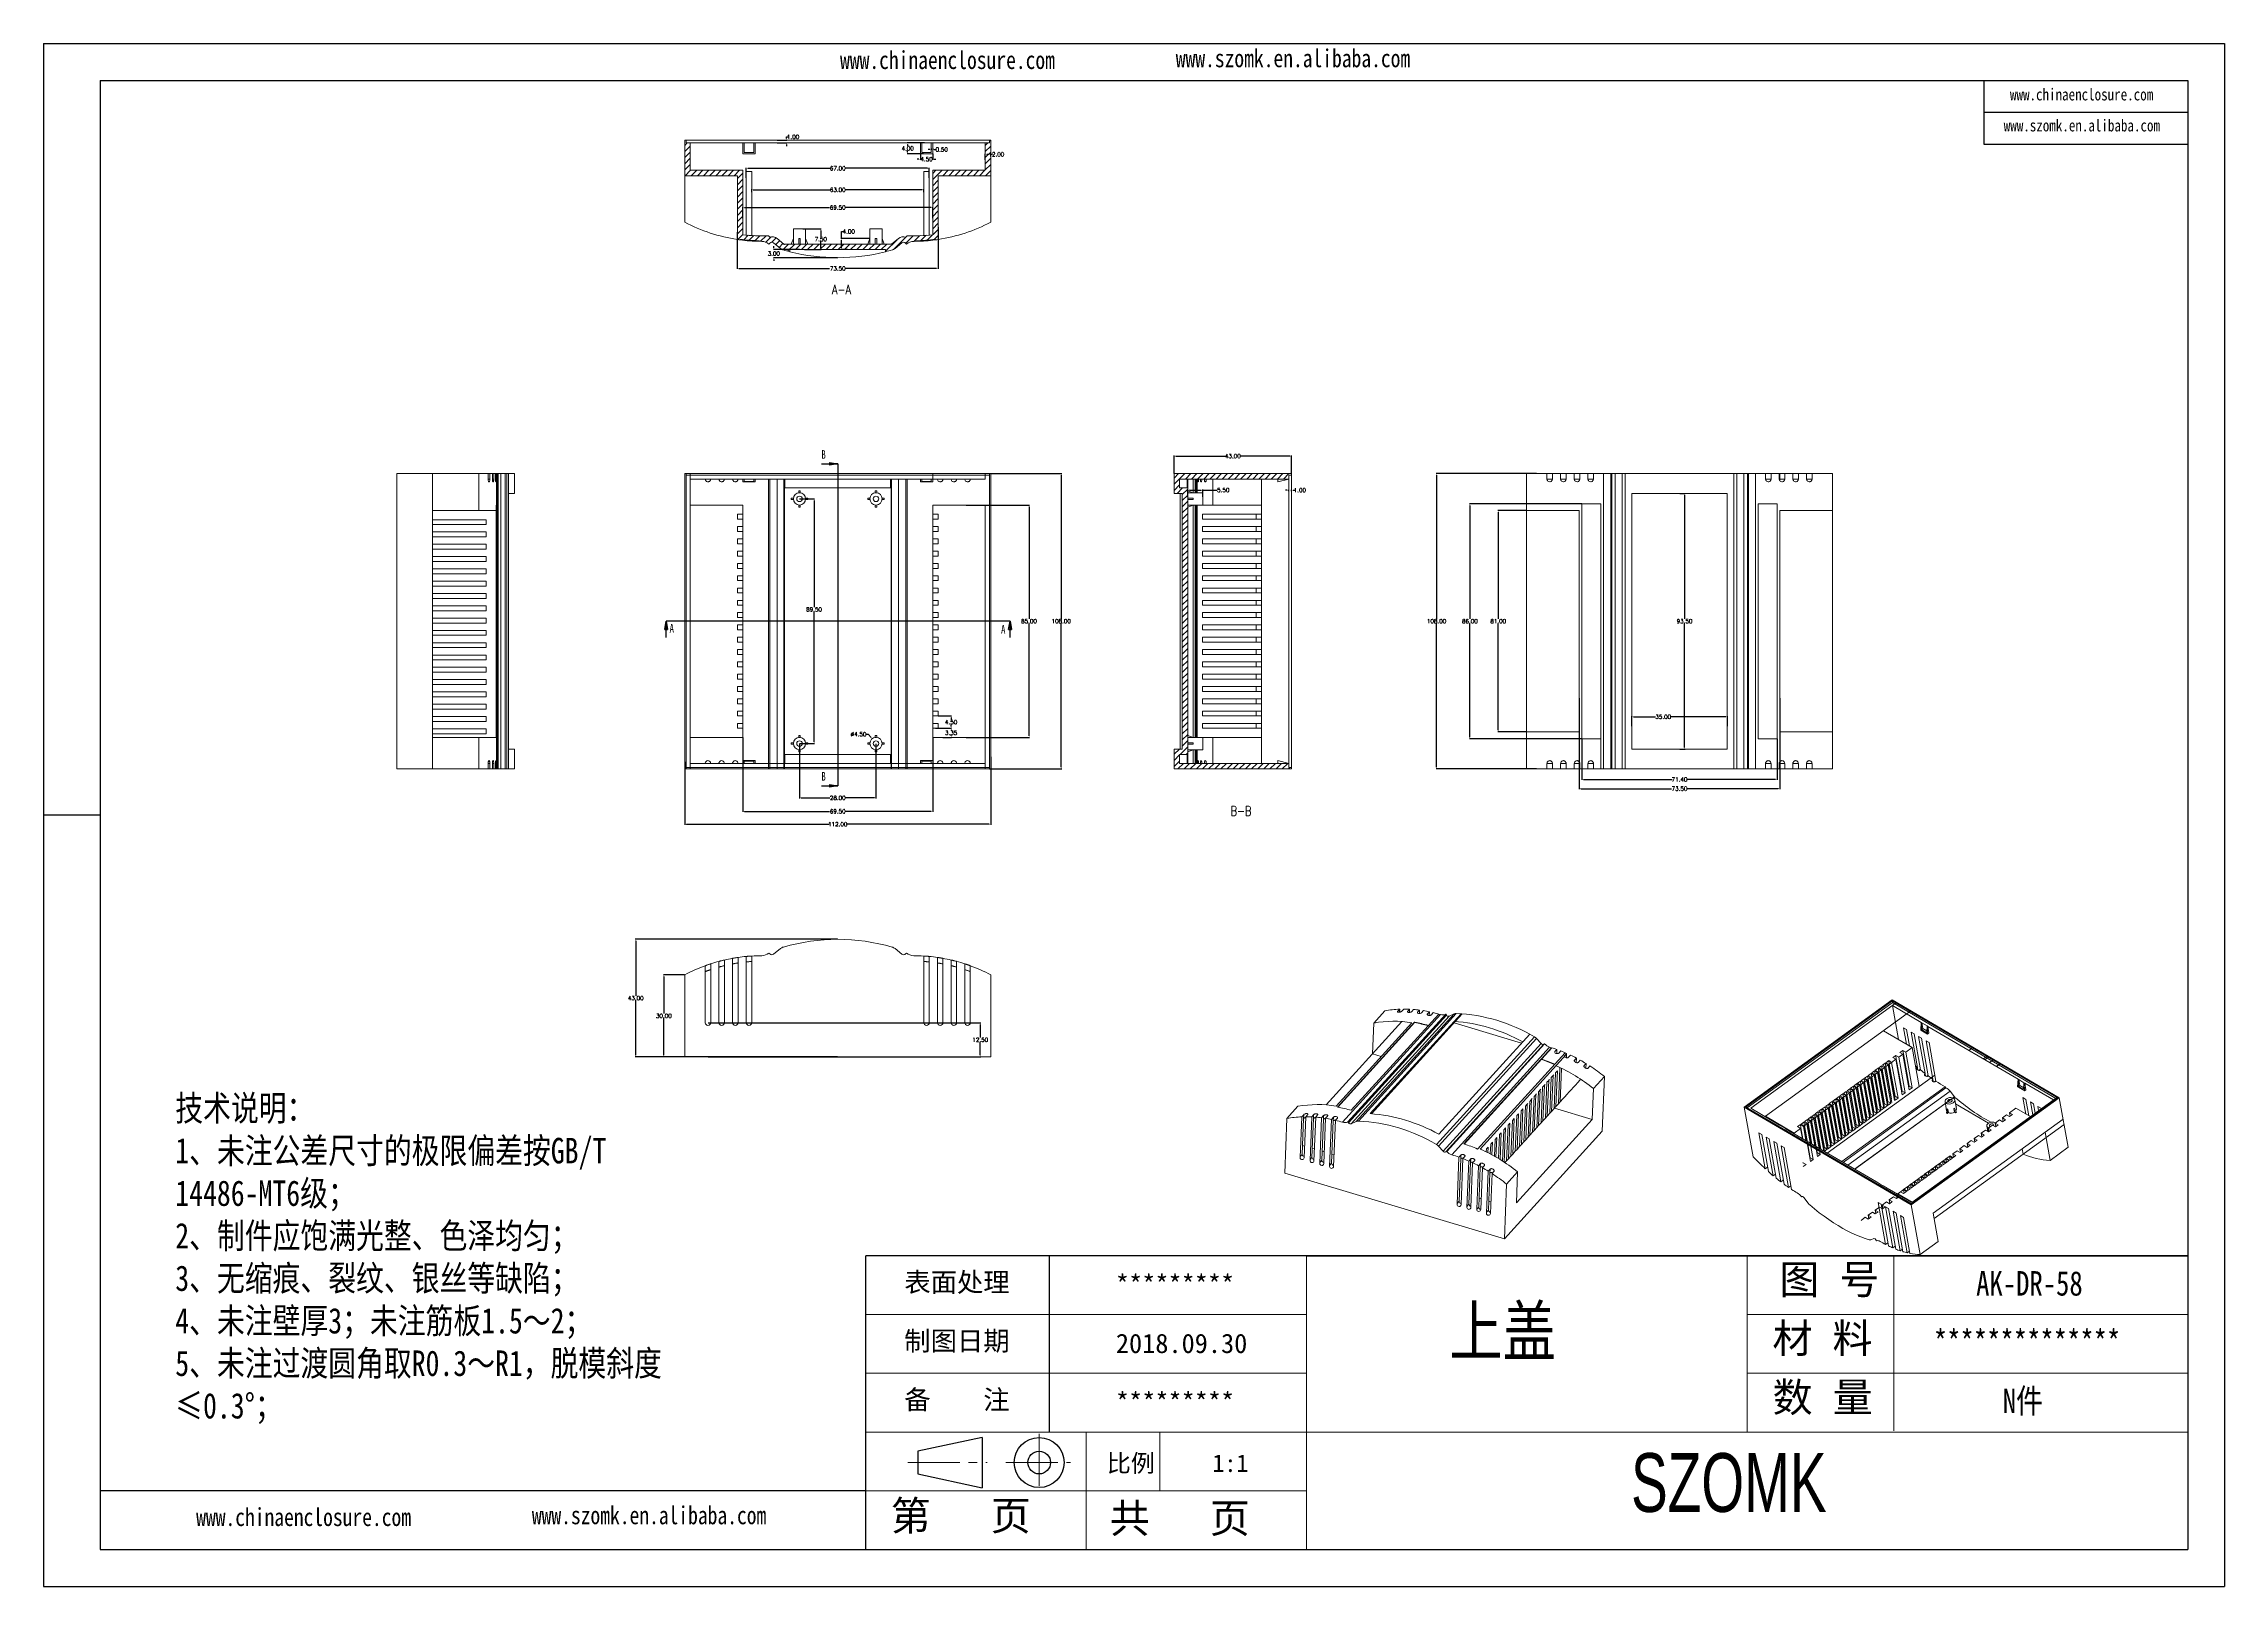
# Model space of a CAD drawing. Header units: inches. Extents: x 1153 to 3231, y 573 to 1137.
# Drawn here: x 2102 to 2901, y 573 to 1137 of the extents above; entities that cross this region are included whole.
import ezdxf

# ---------------------------------------------------------------- set-up
doc = ezdxf.new("R2010")
doc.units = ezdxf.units.IN
doc.linetypes.add('CENTER2', pattern=[28.575, 19.05, -3.175, 3.175, -3.175])
doc.layers.add('文字', color=81, linetype='Continuous')
for name, color, linetype, lineweight in [('粗实线', 7, 'Continuous', 30), ('细实线', 3, 'Continuous', 9), ('细点划线', 2, 'CENTER2', 9)]:
    doc.layers.add(name, color=color, linetype=linetype, lineweight=lineweight)
doc.styles.add('SLDTEXTSTYLE0', font='TXT', dxfattribs={"width": 0.75})
doc.styles.add('SLDTEXTSTYLE3', font='TXT', dxfattribs={"width": 0.75, "bigfont": 'bigfont'})
doc.styles.get("Standard").update_dxf_attribs({"font": 'txt', "bigfont": 'gbcbig.shx'})
doc.styles.add('宋体', font='', dxfattribs={"width": 0.8, "height": 3.5})
doc.styles.add('长仿宋', font='', dxfattribs={"width": 0.7, "height": 4})
doc.styles.get('宋体').set_extended_font_data('SimSun')
doc.styles.get('长仿宋').set_extended_font_data('SimSun')
doc.dimstyles.new('2', dxfattribs={"dimtxt": 1.5, "dimasz": 0.6, "dimexe": 0.18, "dimexo": 0.0625, "dimgap": 0.09, "dimtad": 0, "dimtih": 1, "dimtoh": 1, "dimzin": 0, "dimdsep": 46, "dimtxsty": 'Standard', "dimcen": 0, "dimadec": 0, "dimazin": 2, "dimtfac": 1, "dimtofl": 0, "dimtmove": 0, "dimatfit": 3, "dimfxl": 1, "dimtolj": 1, "dimtzin": 0, "dimarcsym": 0})

# ---------------------------------------------------------------- blocks, each defined once
blk = doc.blocks.new('_CLOSED')
at = {"color": 0, "linetype": 'ByBlock', "lineweight": -2}
for p, q in [((-1, 0.166667), (0, 0)), ((-1, 0.166667), (-1, -0.166667)), ((0, 0), (-1, -0.166667)), ((0, 0), (-1, 0))]:
    blk.add_line(p, q, dxfattribs=at)
blk = doc.blocks.new('*D83')
at = {"color": 0, "lineweight": -2, "transparency": 16777216}
for p, q in [((2393.07, 809.65), (2319.02, 809.65)), ((2319.2, 809.05), (2319.2, 788.99)), ((2319.2, 767.25), (2319.2, 787.31)), ((2393.07, 766.65), (2319.02, 766.65))]:
    blk.add_line(p, q, dxfattribs=at)
at = {"color": 0, "transparency": 16777216}
for points in [[(2319.1, 809.05), (2319.3, 809.05), (2319.2, 809.65)], [(2319.1, 767.25), (2319.3, 767.25), (2319.2, 766.65)]]:
    blk.add_solid(points, dxfattribs=at)
at = {"layer": 'Defpoints', "color": 0, "transparency": 16777216}
for p in [(2319.2, 809.65), (2393.13, 809.65), (2393.13, 766.65)]:
    blk.add_point(p, dxfattribs=at)
at = {"color": 0, "transparency": 16777216, "insert": (2319.2, 788.15), "char_height": 1.5, "attachment_point": 5}
blk.add_mtext('\\A1;43.00', dxfattribs=at)
blk = doc.blocks.new('*D84')
at = {"color": 0, "lineweight": -2, "transparency": 16777216}
for p, q in [((2337.07, 796.65), (2329.3, 796.65)), ((2329.48, 796.05), (2329.48, 782.49)), ((2329.48, 767.25), (2329.48, 780.81)), ((2351.74, 766.65), (2329.3, 766.65))]:
    blk.add_line(p, q, dxfattribs=at)
at = {"color": 0, "transparency": 16777216}
for points in [[(2329.38, 796.05), (2329.58, 796.05), (2329.48, 796.65)], [(2329.38, 767.25), (2329.58, 767.25), (2329.48, 766.65)]]:
    blk.add_solid(points, dxfattribs=at)
at = {"layer": 'Defpoints', "color": 0, "transparency": 16777216}
for p in [(2329.48, 796.65), (2337.13, 796.65), (2351.8, 766.65)]:
    blk.add_point(p, dxfattribs=at)
at = {"color": 0, "transparency": 16777216, "insert": (2329.48, 781.65), "char_height": 1.5, "attachment_point": 5}
blk.add_mtext('\\A1;30.00', dxfattribs=at)
blk = doc.blocks.new('*D85')
at = {"color": 0, "lineweight": -2, "transparency": 16777216}
for p, q in [((2345.69, 779.15), (2445.47, 779.15)), ((2445.29, 778.55), (2445.29, 773.74)), ((2345.69, 766.65), (2445.47, 766.65)), ((2445.29, 767.25), (2445.29, 772.06))]:
    blk.add_line(p, q, dxfattribs=at)
at = {"color": 0, "transparency": 16777216}
for points in [[(2445.19, 778.55), (2445.39, 778.55), (2445.29, 779.15)], [(2445.19, 767.25), (2445.39, 767.25), (2445.29, 766.65)]]:
    blk.add_solid(points, dxfattribs=at)
at = {"layer": 'Defpoints', "color": 0, "transparency": 16777216}
for p in [(2345.63, 779.15), (2345.63, 766.65), (2445.29, 766.65)]:
    blk.add_point(p, dxfattribs=at)
at = {"color": 0, "transparency": 16777216, "insert": (2445.29, 772.9), "char_height": 1.5, "attachment_point": 5}
blk.add_mtext('\\A1;12.50', dxfattribs=at)
blk = doc.blocks.new('*D102')
at = {"color": 0, "lineweight": -2, "transparency": 16777216}
for p, q in [((2379.15, 1062), (2369.56, 1062)), ((2369.74, 1062.6), (2369.74, 1063.2)), ((2393.07, 1059), (2369.56, 1059)), ((2369.74, 1058.4), (2369.74, 1057.8))]:
    blk.add_line(p, q, dxfattribs=at)
at = {"color": 0, "transparency": 16777216}
for points in [[(2369.64, 1062.6), (2369.84, 1062.6), (2369.74, 1062)], [(2369.64, 1058.4), (2369.84, 1058.4), (2369.74, 1059)]]:
    blk.add_solid(points, dxfattribs=at)
at = {"layer": 'Defpoints', "color": 0, "transparency": 16777216}
for p in [(2379.22, 1062), (2369.74, 1059), (2393.13, 1059)]:
    blk.add_point(p, dxfattribs=at)
at = {"color": 0, "transparency": 16777216, "insert": (2369.74, 1060.5), "char_height": 1.5, "attachment_point": 5}
blk.add_mtext('\\A1;3.00', dxfattribs=at)
blk = doc.blocks.new('*D103')
at = {"color": 0, "lineweight": -2, "transparency": 16777216}
for p, q in [((2380.32, 1069.5), (2387.12, 1069.5)), ((2380.92, 1062), (2387.12, 1062)), ((2386.94, 1068.9), (2386.94, 1066.59)), ((2386.94, 1062.6), (2386.94, 1064.91))]:
    blk.add_line(p, q, dxfattribs=at)
at = {"color": 0, "transparency": 16777216}
for points in [[(2386.84, 1068.9), (2387.04, 1068.9), (2386.94, 1069.5)], [(2386.84, 1062.6), (2387.04, 1062.6), (2386.94, 1062)]]:
    blk.add_solid(points, dxfattribs=at)
at = {"layer": 'Defpoints', "color": 0, "transparency": 16777216}
for p in [(2380.26, 1069.5), (2380.86, 1062), (2386.94, 1069.5)]:
    blk.add_point(p, dxfattribs=at)
at = {"color": 0, "transparency": 16777216, "insert": (2386.94, 1065.75), "char_height": 1.5, "attachment_point": 5}
blk.add_mtext('\\A1;7.50', dxfattribs=at)
blk = doc.blocks.new('*D104')
at = {"color": 0, "lineweight": -2, "transparency": 16777216}
for p, q in [((2404.82, 1066), (2394.32, 1066)), ((2396.72, 1062), (2394.32, 1062)), ((2394.5, 1066), (2394.5, 1068.59)), ((2394.5, 1068.59), (2395.1, 1068.59)), ((2394.5, 1062.6), (2394.5, 1065.4))]:
    blk.add_line(p, q, dxfattribs=at)
at = {"color": 0, "transparency": 16777216}
for points in [[(2394.4, 1065.4), (2394.6, 1065.4), (2394.5, 1066)], [(2394.4, 1062.6), (2394.6, 1062.6), (2394.5, 1062)]]:
    blk.add_solid(points, dxfattribs=at)
at = {"layer": 'Defpoints', "color": 0, "transparency": 16777216}
for p in [(2394.5, 1066), (2396.78, 1062), (2404.88, 1066)]:
    blk.add_point(p, dxfattribs=at)
at = {"color": 0, "transparency": 16777216, "insert": (2397.19, 1068.59), "char_height": 1.5, "attachment_point": 5}
blk.add_mtext('\\A1;4.00', dxfattribs=at)
blk = doc.blocks.new('*D105')
at = {"color": 0, "lineweight": -2, "transparency": 16777216}
for p, q in [((2422.78, 1095.02), (2422.18, 1095.02)), ((2423.38, 1096.94), (2423.38, 1094.84)), ((2427.88, 1096.94), (2427.88, 1094.84)), ((2428.48, 1095.02), (2429.08, 1095.02))]:
    blk.add_line(p, q, dxfattribs=at)
at = {"color": 0, "transparency": 16777216}
for points in [[(2422.78, 1095.12), (2422.78, 1094.92), (2423.38, 1095.02)], [(2428.48, 1095.12), (2428.48, 1094.92), (2427.88, 1095.02)]]:
    blk.add_solid(points, dxfattribs=at)
at = {"layer": 'Defpoints', "color": 0, "transparency": 16777216}
for p in [(2423.38, 1097), (2427.88, 1097), (2427.88, 1095.02)]:
    blk.add_point(p, dxfattribs=at)
at = {"color": 0, "transparency": 16777216, "insert": (2425.63, 1095.02), "char_height": 1.5, "attachment_point": 5}
blk.add_mtext('\\A1;4.50', dxfattribs=at)
blk = doc.blocks.new('*D106')
at = {"color": 0, "lineweight": -2, "transparency": 16777216}
for p, q in [((2424.83, 1101), (2418.54, 1101)), ((2424.48, 1097), (2418.54, 1097)), ((2418.72, 1100.4), (2418.72, 1099.84)), ((2418.72, 1097.6), (2418.72, 1098.16))]:
    blk.add_line(p, q, dxfattribs=at)
at = {"color": 0, "transparency": 16777216}
for points in [[(2418.62, 1100.4), (2418.82, 1100.4), (2418.72, 1101)], [(2418.62, 1097.6), (2418.82, 1097.6), (2418.72, 1097)]]:
    blk.add_solid(points, dxfattribs=at)
at = {"layer": 'Defpoints', "color": 0, "transparency": 16777216}
for p in [(2418.72, 1101), (2424.54, 1097), (2424.89, 1101)]:
    blk.add_point(p, dxfattribs=at)
at = {"color": 0, "transparency": 16777216, "insert": (2418.72, 1099), "char_height": 1.5, "attachment_point": 5}
blk.add_mtext('\\A1;4.00', dxfattribs=at)
blk = doc.blocks.new('*D107')
at = {"color": 0, "lineweight": -2, "transparency": 16777216}
for p, q in [((2426.78, 1098.58), (2426.18, 1098.58)), ((2427.38, 1098.9), (2427.38, 1098.4)), ((2427.88, 1098.9), (2427.88, 1098.4)), ((2428.48, 1098.58), (2429.08, 1098.58))]:
    blk.add_line(p, q, dxfattribs=at)
at = {"color": 0, "transparency": 16777216}
for points in [[(2426.78, 1098.68), (2426.78, 1098.48), (2427.38, 1098.58)], [(2428.48, 1098.68), (2428.48, 1098.48), (2427.88, 1098.58)]]:
    blk.add_solid(points, dxfattribs=at)
at = {"layer": 'Defpoints', "color": 0, "transparency": 16777216}
for p in [(2427.38, 1098.96), (2427.88, 1098.96), (2427.88, 1098.58)]:
    blk.add_point(p, dxfattribs=at)
at = {"color": 0, "transparency": 16777216, "insert": (2431.17, 1098.58), "char_height": 1.5, "attachment_point": 5}
blk.add_mtext('\\A1;0.50', dxfattribs=at)
blk = doc.blocks.new('*D108')
at = {"color": 0, "lineweight": -2, "transparency": 16777216}
for p, q in [((2371.02, 1102), (2374.52, 1102)), ((2374.34, 1102.6), (2374.34, 1103.2)), ((2374.34, 1103.2), (2374.94, 1103.2)), ((2371.02, 1101), (2374.52, 1101)), ((2374.34, 1100.4), (2374.34, 1099.8))]:
    blk.add_line(p, q, dxfattribs=at)
at = {"color": 0, "transparency": 16777216}
for points in [[(2374.24, 1102.6), (2374.44, 1102.6), (2374.34, 1102)], [(2374.24, 1100.4), (2374.44, 1100.4), (2374.34, 1101)]]:
    blk.add_solid(points, dxfattribs=at)
at = {"layer": 'Defpoints', "color": 0, "transparency": 16777216}
for p in [(2370.96, 1102), (2374.34, 1102), (2370.96, 1101)]:
    blk.add_point(p, dxfattribs=at)
at = {"color": 0, "transparency": 16777216, "insert": (2376.78, 1103.2), "char_height": 1.5, "attachment_point": 5}
blk.add_mtext('\\A1;1.00', dxfattribs=at)
blk = doc.blocks.new('*D109')
at = {"color": 0, "lineweight": -2, "transparency": 16777216}
for p, q in [((2361.63, 1082.95), (2361.63, 1084.01)), ((2362.23, 1083.83), (2390.29, 1083.83)), ((2424.03, 1083.83), (2395.97, 1083.83)), ((2424.63, 1082.95), (2424.63, 1084.01))]:
    blk.add_line(p, q, dxfattribs=at)
at = {"color": 0, "transparency": 16777216}
for points in [[(2362.23, 1083.93), (2362.23, 1083.73), (2361.63, 1083.83)], [(2424.03, 1083.93), (2424.03, 1083.73), (2424.63, 1083.83)]]:
    blk.add_solid(points, dxfattribs=at)
at = {"layer": 'Defpoints', "color": 0, "transparency": 16777216}
for p in [(2361.63, 1082.89), (2424.63, 1083.83), (2424.63, 1082.89)]:
    blk.add_point(p, dxfattribs=at)
at = {"color": 0, "transparency": 16777216, "insert": (2393.13, 1083.83), "char_height": 1.5, "attachment_point": 5}
blk.add_mtext('\\A1;63.00', dxfattribs=at)
blk = doc.blocks.new('*D110')
at = {"color": 0, "lineweight": -2, "transparency": 16777216}
for p, q in [((2359.63, 1088.24), (2359.63, 1091.89)), ((2360.23, 1091.71), (2390.29, 1091.71)), ((2426.03, 1091.71), (2395.97, 1091.71)), ((2426.63, 1088.24), (2426.63, 1091.89))]:
    blk.add_line(p, q, dxfattribs=at)
at = {"color": 0, "transparency": 16777216}
for points in [[(2360.23, 1091.81), (2360.23, 1091.61), (2359.63, 1091.71)], [(2426.03, 1091.81), (2426.03, 1091.61), (2426.63, 1091.71)]]:
    blk.add_solid(points, dxfattribs=at)
at = {"layer": 'Defpoints', "color": 0, "transparency": 16777216}
for p in [(2359.63, 1088.18), (2426.63, 1091.71), (2426.63, 1088.18)]:
    blk.add_point(p, dxfattribs=at)
at = {"color": 0, "transparency": 16777216, "insert": (2393.13, 1091.71), "char_height": 1.5, "attachment_point": 5}
blk.add_mtext('\\A1;67.00', dxfattribs=at)
blk = doc.blocks.new('*D111')
at = {"color": 0, "lineweight": -2, "transparency": 16777216}
for p, q in [((2358.38, 1073.48), (2358.38, 1077.52)), ((2427.88, 1073.48), (2427.88, 1077.52)), ((2358.98, 1077.34), (2390.17, 1077.34)), ((2427.28, 1077.34), (2396.1, 1077.34))]:
    blk.add_line(p, q, dxfattribs=at)
at = {"color": 0, "transparency": 16777216}
for points in [[(2358.98, 1077.44), (2358.98, 1077.24), (2358.38, 1077.34)], [(2427.28, 1077.44), (2427.28, 1077.24), (2427.88, 1077.34)]]:
    blk.add_solid(points, dxfattribs=at)
at = {"layer": 'Defpoints', "color": 0, "transparency": 16777216}
for p in [(2358.38, 1077.34), (2358.38, 1073.42), (2427.88, 1073.42)]:
    blk.add_point(p, dxfattribs=at)
at = {"color": 0, "transparency": 16777216, "insert": (2393.13, 1077.34), "char_height": 1.5, "attachment_point": 5}
blk.add_mtext('\\A1;69.50', dxfattribs=at)
blk = doc.blocks.new('*D112')
at = {"color": 0, "lineweight": -2, "transparency": 16777216}
for p, q in [((2429.88, 1070.15), (2429.88, 1054.88)), ((2356.38, 1068.37), (2356.38, 1054.88)), ((2356.98, 1055.06), (2390.17, 1055.06)), ((2429.28, 1055.06), (2396.1, 1055.06))]:
    blk.add_line(p, q, dxfattribs=at)
at = {"color": 0, "transparency": 16777216}
for points in [[(2356.98, 1055.16), (2356.98, 1054.96), (2356.38, 1055.06)], [(2429.28, 1055.16), (2429.28, 1054.96), (2429.88, 1055.06)]]:
    blk.add_solid(points, dxfattribs=at)
at = {"layer": 'Defpoints', "color": 0, "transparency": 16777216}
for p in [(2429.88, 1070.21), (2356.38, 1068.43), (2356.38, 1055.06)]:
    blk.add_point(p, dxfattribs=at)
at = {"color": 0, "transparency": 16777216, "insert": (2393.13, 1055.06), "char_height": 1.5, "attachment_point": 5}
blk.add_mtext('\\A1;73.50', dxfattribs=at)
blk = doc.blocks.new('*D113')
at = {"color": 0, "lineweight": -2, "transparency": 16777216}
for p, q in [((2447.13, 1094.76), (2447.13, 1097.01)), ((2447.73, 1096.83), (2448.53, 1096.83)), ((2449.13, 1095.97), (2449.13, 1097.01)), ((2449.13, 1096.83), (2449.73, 1096.83))]:
    blk.add_line(p, q, dxfattribs=at)
at = {"color": 0, "transparency": 16777216}
for points in [[(2447.73, 1096.93), (2447.73, 1096.73), (2447.13, 1096.83)], [(2448.53, 1096.93), (2448.53, 1096.73), (2449.13, 1096.83)]]:
    blk.add_solid(points, dxfattribs=at)
at = {"layer": 'Defpoints', "color": 0, "transparency": 16777216}
for p in [(2447.13, 1094.7), (2449.13, 1096.83), (2449.13, 1095.9)]:
    blk.add_point(p, dxfattribs=at)
at = {"color": 0, "transparency": 16777216, "insert": (2451.82, 1096.83), "char_height": 1.5, "attachment_point": 5}
blk.add_mtext('\\A1;2.00', dxfattribs=at)
blk = doc.blocks.new('*D241')
at = {"color": 0, "lineweight": -2}
for p, q in [((2337.13, 874.54), (2337.13, 851.56)), ((2449.13, 876.36), (2449.13, 851.56)), ((2337.73, 851.74), (2390.04, 851.74)), ((2448.53, 851.74), (2396.22, 851.74))]:
    blk.add_line(p, q, dxfattribs=at)
at = {"color": 0}
for points in [[(2337.73, 851.84), (2337.73, 851.64), (2337.13, 851.74)], [(2448.53, 851.84), (2448.53, 851.64), (2449.13, 851.74)]]:
    blk.add_solid(points, dxfattribs=at)
at = {"layer": 'Defpoints', "color": 0}
for p in [(2337.13, 874.6), (2449.13, 876.42), (2449.13, 851.74)]:
    blk.add_point(p, dxfattribs=at)
at = {"color": 0, "insert": (2393.13, 851.74), "char_height": 1.5, "attachment_point": 5}
blk.add_mtext('\\A1;112.00', dxfattribs=at)
blk = doc.blocks.new('*D242')
at = {"color": 0, "lineweight": -2}
for p, q in [((2358.38, 883.45), (2358.38, 856.28)), ((2427.88, 883.45), (2427.88, 856.28)), ((2358.98, 856.46), (2390.17, 856.46)), ((2427.28, 856.46), (2396.1, 856.46))]:
    blk.add_line(p, q, dxfattribs=at)
at = {"color": 0}
for points in [[(2358.98, 856.56), (2358.98, 856.36), (2358.38, 856.46)], [(2427.28, 856.56), (2427.28, 856.36), (2427.88, 856.46)]]:
    blk.add_solid(points, dxfattribs=at)
at = {"layer": 'Defpoints', "color": 0}
for p in [(2358.38, 883.51), (2427.88, 883.51), (2427.88, 856.46)]:
    blk.add_point(p, dxfattribs=at)
at = {"color": 0, "insert": (2393.13, 856.46), "char_height": 1.5, "attachment_point": 5}
blk.add_mtext('\\A1;69.50', dxfattribs=at)
blk = doc.blocks.new('*D243')
at = {"color": 0, "lineweight": -2}
for p, q in [((2379.13, 881.2), (2379.13, 861.2)), ((2407.13, 881.2), (2407.13, 861.2)), ((2379.73, 861.38), (2390.29, 861.38)), ((2406.53, 861.38), (2395.97, 861.38))]:
    blk.add_line(p, q, dxfattribs=at)
at = {"color": 0}
for points in [[(2379.73, 861.48), (2379.73, 861.28), (2379.13, 861.38)], [(2406.53, 861.48), (2406.53, 861.28), (2407.13, 861.38)]]:
    blk.add_solid(points, dxfattribs=at)
at = {"layer": 'Defpoints', "color": 0}
for p in [(2379.13, 881.26), (2407.13, 881.26), (2407.13, 861.38)]:
    blk.add_point(p, dxfattribs=at)
at = {"color": 0, "insert": (2393.13, 861.38), "char_height": 1.5, "attachment_point": 5}
blk.add_mtext('\\A1;28.00', dxfattribs=at)
blk = doc.blocks.new('*D244')
at = {"color": 0, "lineweight": -2}
for p, q in [((2449.19, 980.01), (2475.09, 980.01)), ((2474.91, 979.41), (2474.91, 926.85)), ((2474.91, 872.61), (2474.91, 925.17)), ((2448.69, 872.01), (2475.09, 872.01))]:
    blk.add_line(p, q, dxfattribs=at)
at = {"color": 0}
for points in [[(2474.81, 979.41), (2475.01, 979.41), (2474.91, 980.01)], [(2474.81, 872.61), (2475.01, 872.61), (2474.91, 872.01)]]:
    blk.add_solid(points, dxfattribs=at)
at = {"layer": 'Defpoints', "color": 0}
for p in [(2449.13, 980.01), (2474.91, 980.01), (2448.63, 872.01)]:
    blk.add_point(p, dxfattribs=at)
at = {"color": 0, "insert": (2474.91, 926.01), "char_height": 1.5, "attachment_point": 5}
blk.add_mtext('\\A1;108.00', dxfattribs=at)
blk = doc.blocks.new('*D245')
at = {"color": 0, "lineweight": -2}
for p, q in [((2440.14, 968.51), (2463.33, 968.51)), ((2463.15, 967.91), (2463.15, 926.85)), ((2463.15, 884.11), (2463.15, 925.17)), ((2440.14, 883.51), (2463.33, 883.51))]:
    blk.add_line(p, q, dxfattribs=at)
at = {"color": 0}
for points in [[(2463.05, 967.91), (2463.25, 967.91), (2463.15, 968.51)], [(2463.05, 884.11), (2463.25, 884.11), (2463.15, 883.51)]]:
    blk.add_solid(points, dxfattribs=at)
at = {"layer": 'Defpoints', "color": 0}
for p in [(2440.08, 968.51), (2463.15, 968.51), (2440.08, 883.51)]:
    blk.add_point(p, dxfattribs=at)
at = {"color": 0, "insert": (2463.15, 926.01), "char_height": 1.5, "attachment_point": 5}
blk.add_mtext('\\A1;85.00', dxfattribs=at)
blk = doc.blocks.new('*D246')
at = {"color": 0, "lineweight": -2}
for p, q in [((2379.19, 970.76), (2384.64, 970.76)), ((2384.46, 970.16), (2384.46, 931.18)), ((2384.46, 881.86), (2384.46, 929.5)), ((2379.19, 881.26), (2384.64, 881.26))]:
    blk.add_line(p, q, dxfattribs=at)
at = {"color": 0}
for points in [[(2384.36, 970.16), (2384.56, 970.16), (2384.46, 970.76)], [(2384.36, 881.86), (2384.56, 881.86), (2384.46, 881.26)]]:
    blk.add_solid(points, dxfattribs=at)
at = {"layer": 'Defpoints', "color": 0}
for p in [(2379.13, 970.76), (2384.46, 970.76), (2379.13, 881.26)]:
    blk.add_point(p, dxfattribs=at)
at = {"color": 0, "insert": (2384.46, 930.34), "char_height": 1.5, "attachment_point": 5}
blk.add_mtext('\\A1;89.50', dxfattribs=at)
blk = doc.blocks.new('*D247')
at = {"color": 0, "lineweight": -2}
for p, q in [((2403.71, 884.66), (2404.31, 884.66)), ((2404.31, 884.66), (2405.31, 883.45))]:
    blk.add_line(p, q, dxfattribs=at)
at = {"color": 0}
blk.add_solid([(2405.39, 883.52), (2405.24, 883.39), (2405.7, 882.99)], dxfattribs=at)
at = {"layer": 'Defpoints', "color": 0}
for p in [(2405.7, 882.99), (2408.57, 879.53)]:
    blk.add_point(p, dxfattribs=at)
at = {"color": 0, "insert": (2400.75, 884.66), "char_height": 1.5, "attachment_point": 5}
blk.add_mtext('\\A1;∅4.50', dxfattribs=at)
blk = doc.blocks.new('*D248')
at = {"color": 0, "lineweight": -2}
for p, q in [((2429.94, 886.86), (2434.81, 886.86)), ((2434.63, 886.26), (2434.63, 886.02)), ((2431.57, 883.51), (2434.81, 883.51)), ((2434.63, 884.11), (2434.63, 884.34))]:
    blk.add_line(p, q, dxfattribs=at)
at = {"color": 0}
for points in [[(2434.53, 886.26), (2434.73, 886.26), (2434.63, 886.86)], [(2434.53, 884.11), (2434.73, 884.11), (2434.63, 883.51)]]:
    blk.add_solid(points, dxfattribs=at)
at = {"layer": 'Defpoints', "color": 0}
for p in [(2429.88, 886.86), (2434.63, 886.86), (2431.51, 883.51)]:
    blk.add_point(p, dxfattribs=at)
at = {"color": 0, "insert": (2434.63, 885.18), "char_height": 1.5, "attachment_point": 5}
blk.add_mtext('\\A1;3.35', dxfattribs=at)
blk = doc.blocks.new('*D249')
at = {"color": 0, "lineweight": -2}
for p, q in [((2428.94, 886.86), (2434.81, 886.86)), ((2429.94, 891.36), (2434.81, 891.36)), ((2434.63, 890.76), (2434.63, 889.95)), ((2434.63, 887.46), (2434.63, 888.27))]:
    blk.add_line(p, q, dxfattribs=at)
at = {"color": 0}
for points in [[(2434.53, 890.76), (2434.73, 890.76), (2434.63, 891.36)], [(2434.53, 887.46), (2434.73, 887.46), (2434.63, 886.86)]]:
    blk.add_solid(points, dxfattribs=at)
at = {"layer": 'Defpoints', "color": 0}
for p in [(2428.88, 886.86), (2429.88, 891.36), (2434.63, 891.36)]:
    blk.add_point(p, dxfattribs=at)
at = {"color": 0, "insert": (2434.63, 889.11), "char_height": 1.5, "attachment_point": 5}
blk.add_mtext('\\A1;4.50', dxfattribs=at)
blk = doc.blocks.new('*D251')
at = {"color": 0, "lineweight": -2}
for p, q in [((2516.23, 980.07), (2516.23, 986.62)), ((2516.83, 986.44), (2534.89, 986.44)), ((2558.63, 986.44), (2540.57, 986.44)), ((2559.23, 980.07), (2559.23, 986.62))]:
    blk.add_line(p, q, dxfattribs=at)
at = {"color": 0}
for points in [[(2516.83, 986.54), (2516.83, 986.34), (2516.23, 986.44)], [(2558.63, 986.54), (2558.63, 986.34), (2559.23, 986.44)]]:
    blk.add_solid(points, dxfattribs=at)
at = {"layer": 'Defpoints', "color": 0}
for p in [(2559.23, 986.44), (2516.23, 980.01), (2559.23, 980.01)]:
    blk.add_point(p, dxfattribs=at)
at = {"color": 0, "insert": (2537.73, 986.44), "char_height": 1.5, "attachment_point": 5}
blk.add_mtext('\\A1;43.00', dxfattribs=at)
blk = doc.blocks.new('*D252')
at = {"color": 0, "lineweight": -2}
for p, q in [((2557.63, 973.96), (2557.03, 973.96)), ((2558.23, 973.54), (2558.23, 974.14)), ((2559.23, 973.54), (2559.23, 974.14)), ((2559.83, 973.96), (2560.43, 973.96))]:
    blk.add_line(p, q, dxfattribs=at)
at = {"color": 0}
for points in [[(2557.63, 974.06), (2557.63, 973.86), (2558.23, 973.96)], [(2559.83, 974.06), (2559.83, 973.86), (2559.23, 973.96)]]:
    blk.add_solid(points, dxfattribs=at)
at = {"layer": 'Defpoints', "color": 0}
for p in [(2559.23, 973.96), (2558.23, 973.48), (2559.23, 973.48)]:
    blk.add_point(p, dxfattribs=at)
at = {"color": 0, "insert": (2562.27, 973.96), "char_height": 1.5, "attachment_point": 5}
blk.add_mtext('\\A1;1.00', dxfattribs=at)
blk = doc.blocks.new('*D253')
at = {"color": 0, "lineweight": -2}
for p, q in [((2521.23, 971.58), (2521.23, 974.18)), ((2521.83, 974), (2526.13, 974)), ((2526.73, 971.58), (2526.73, 974.18)), ((2526.73, 974), (2532.01, 974))]:
    blk.add_line(p, q, dxfattribs=at)
at = {"color": 0}
for points in [[(2521.83, 974.1), (2521.83, 973.9), (2521.23, 974)], [(2526.13, 974.1), (2526.13, 973.9), (2526.73, 974)]]:
    blk.add_solid(points, dxfattribs=at)
at = {"layer": 'Defpoints', "color": 0}
for p in [(2521.23, 974), (2521.23, 971.52), (2526.73, 971.52)]:
    blk.add_point(p, dxfattribs=at)
at = {"color": 0, "insert": (2534.22, 974), "char_height": 1.5, "attachment_point": 5}
blk.add_mtext('\\A1;5.50', dxfattribs=at)
blk = doc.blocks.new('*D254')
at = {"color": 0, "lineweight": -2}
for p, q in [((2665.45, 969.01), (2624.31, 969.01)), ((2624.49, 968.41), (2624.49, 926.85)), ((2624.49, 883.61), (2624.49, 925.17)), ((2665.45, 883.01), (2624.31, 883.01))]:
    blk.add_line(p, q, dxfattribs=at)
at = {"color": 0}
for points in [[(2624.39, 968.41), (2624.59, 968.41), (2624.49, 969.01)], [(2624.39, 883.61), (2624.59, 883.61), (2624.49, 883.01)]]:
    blk.add_solid(points, dxfattribs=at)
at = {"layer": 'Defpoints', "color": 0}
for p in [(2665.52, 969.01), (2624.49, 883.01), (2665.52, 883.01)]:
    blk.add_point(p, dxfattribs=at)
at = {"color": 0, "insert": (2624.49, 926.01), "char_height": 1.5, "attachment_point": 5}
blk.add_mtext('\\A1;86.00', dxfattribs=at)
blk = doc.blocks.new('*D255')
at = {"color": 0, "lineweight": -2}
for p, q in [((2645.15, 966.51), (2634.68, 966.51)), ((2634.86, 965.91), (2634.86, 926.85)), ((2634.86, 886.11), (2634.86, 925.17)), ((2645.15, 885.51), (2634.68, 885.51))]:
    blk.add_line(p, q, dxfattribs=at)
at = {"color": 0}
for points in [[(2634.76, 965.91), (2634.96, 965.91), (2634.86, 966.51)], [(2634.76, 886.11), (2634.96, 886.11), (2634.86, 885.51)]]:
    blk.add_solid(points, dxfattribs=at)
at = {"layer": 'Defpoints', "color": 0}
for p in [(2634.86, 966.51), (2645.22, 966.51), (2645.22, 885.51)]:
    blk.add_point(p, dxfattribs=at)
at = {"color": 0, "insert": (2634.86, 926.01), "char_height": 1.5, "attachment_point": 5}
blk.add_mtext('\\A1;81.00', dxfattribs=at)
blk = doc.blocks.new('*D256')
at = {"color": 0, "lineweight": -2}
for p, q in [((2648.9, 980.01), (2612.12, 980.01)), ((2612.3, 979.41), (2612.3, 926.85)), ((2612.3, 872.61), (2612.3, 925.17)), ((2648.9, 872.01), (2612.12, 872.01))]:
    blk.add_line(p, q, dxfattribs=at)
at = {"color": 0}
for points in [[(2612.2, 979.41), (2612.4, 979.41), (2612.3, 980.01)], [(2612.2, 872.61), (2612.4, 872.61), (2612.3, 872.01)]]:
    blk.add_solid(points, dxfattribs=at)
at = {"layer": 'Defpoints', "color": 0}
for p in [(2612.3, 980.01), (2648.97, 980.01), (2648.97, 872.01)]:
    blk.add_point(p, dxfattribs=at)
at = {"color": 0, "insert": (2612.3, 926.01), "char_height": 1.5, "attachment_point": 5}
blk.add_mtext('\\A1;108.00', dxfattribs=at)
blk = doc.blocks.new('*D257')
at = {"color": 0, "lineweight": -2}
for p, q in [((2701.28, 972.76), (2703.24, 972.76)), ((2703.06, 972.16), (2703.06, 926.85)), ((2703.06, 879.86), (2703.06, 925.17)), ((2701.28, 879.26), (2703.24, 879.26))]:
    blk.add_line(p, q, dxfattribs=at)
at = {"color": 0}
for points in [[(2702.96, 972.16), (2703.16, 972.16), (2703.06, 972.76)], [(2702.96, 879.86), (2703.16, 879.86), (2703.06, 879.26)]]:
    blk.add_solid(points, dxfattribs=at)
at = {"layer": 'Defpoints', "color": 0}
for p in [(2701.22, 972.76), (2701.22, 879.26), (2703.06, 879.26)]:
    blk.add_point(p, dxfattribs=at)
at = {"color": 0, "insert": (2703.06, 926.01), "char_height": 1.5, "attachment_point": 5}
blk.add_mtext('\\A1;93.50', dxfattribs=at)
blk = doc.blocks.new('*D258')
at = {"color": 0, "lineweight": -2}
for p, q in [((2683.72, 887.59), (2683.72, 891.24)), ((2684.32, 891.06), (2692.41, 891.06)), ((2718.12, 891.06), (2698.09, 891.06)), ((2718.72, 887.59), (2718.72, 891.24))]:
    blk.add_line(p, q, dxfattribs=at)
at = {"color": 0}
for points in [[(2684.32, 891.16), (2684.32, 890.96), (2683.72, 891.06)], [(2718.12, 891.16), (2718.12, 890.96), (2718.72, 891.06)]]:
    blk.add_solid(points, dxfattribs=at)
at = {"layer": 'Defpoints', "color": 0}
for p in [(2683.72, 887.53), (2718.72, 891.06), (2718.72, 887.53)]:
    blk.add_point(p, dxfattribs=at)
at = {"color": 0, "insert": (2695.25, 891.06), "char_height": 1.5, "attachment_point": 5}
blk.add_mtext('\\A1;35.00', dxfattribs=at)
blk = doc.blocks.new('*D259')
at = {"color": 0, "lineweight": -2}
for p, q in [((2664.47, 897.83), (2664.47, 864.58)), ((2737.97, 897.83), (2737.97, 864.58)), ((2665.07, 864.76), (2698.25, 864.76)), ((2737.37, 864.76), (2704.18, 864.76))]:
    blk.add_line(p, q, dxfattribs=at)
at = {"color": 0}
for points in [[(2665.07, 864.86), (2665.07, 864.66), (2664.47, 864.76)], [(2737.37, 864.86), (2737.37, 864.66), (2737.97, 864.76)]]:
    blk.add_solid(points, dxfattribs=at)
at = {"layer": 'Defpoints', "color": 0}
for p in [(2664.47, 897.9), (2737.97, 897.9), (2737.97, 864.76)]:
    blk.add_point(p, dxfattribs=at)
at = {"color": 0, "insert": (2701.22, 864.76), "char_height": 1.5, "attachment_point": 5}
blk.add_mtext('\\A1;73.50', dxfattribs=at)
blk = doc.blocks.new('*D260')
at = {"color": 0, "lineweight": -2}
for p, q in [((2665.52, 882.95), (2665.52, 867.97)), ((2736.92, 882.95), (2736.92, 867.97)), ((2666.12, 868.15), (2698.5, 868.15)), ((2736.32, 868.15), (2703.93, 868.15))]:
    blk.add_line(p, q, dxfattribs=at)
at = {"color": 0}
for points in [[(2666.12, 868.25), (2666.12, 868.05), (2665.52, 868.15)], [(2736.32, 868.25), (2736.32, 868.05), (2736.92, 868.15)]]:
    blk.add_solid(points, dxfattribs=at)
at = {"layer": 'Defpoints', "color": 0}
for p in [(2665.52, 883.01), (2736.92, 883.01), (2736.92, 868.15)]:
    blk.add_point(p, dxfattribs=at)
at = {"color": 0, "insert": (2701.22, 868.15), "char_height": 1.5, "attachment_point": 5}
blk.add_mtext('\\A1;71.40', dxfattribs=at)

msp = doc.modelspace()

# ---------------------------------------------------------------- hatches: boundary and pattern name
at = {"linetype": 'Continuous', "lineweight": 0}
h = msp.add_hatch(dxfattribs=at)
h.set_pattern_fill('ANSI31', color=4, scale=0.5, style=0)
edge = h.paths.add_edge_path(flags=0)
edge.add_line((2356.382, 1089.005), (2356.382, 1065.664))
edge.add_arc((2365.418, 1125.487), 60.501, 261.411125, 262.390279)
edge.add_line((2357.406, 1065.519), (2357.432, 1065.717))
edge.add_arc((2365.418, 1125.487), 60.301, 262.390279, 269.019439)
edge.add_line((2364.386, 1065.195), (2364.382, 1064.995))
edge.add_arc((2365.418, 1125.487), 60.501, 269.019439, 269.910455)
edge.add_arc((2365.317, 1060.986), 4, 49.005648, 89.910455, ccw=False)
edge.add_line((2367.941, 1064.005), (2368.303, 1064.367))
edge.add_arc((2369.01, 1063.66), 1, 50.899653, 135, ccw=False)
edge.add_line((2369.641, 1064.436), (2372.165, 1062.385))
edge.add_arc((2374.057, 1064.713), 3, 230.899653, 253.84125)
edge.add_arc((2393.132, 1130.547), 71.542, 253.84125, 255.841054)
edge.add_line((2375.632, 1061.178), (2375.632, 1062.005))
edge.add_line((2375.632, 1062.005), (2410.632, 1062.005))
edge.add_line((2410.632, 1062.005), (2410.632, 1061.178))
edge.add_arc((2393.132, 1130.547), 71.542, 284.158946, 286.15875)
edge.add_arc((2412.207, 1064.713), 3, 286.15875, 309.100347)
edge.add_line((2414.1, 1062.385), (2416.624, 1064.436))
edge.add_arc((2417.254, 1063.66), 1, 45, 129.100347, ccw=False)
edge.add_line((2417.962, 1064.367), (2418.324, 1064.005))
edge.add_arc((2420.948, 1060.986), 4, 90.089545, 130.994352, ccw=False)
edge.add_arc((2420.847, 1125.487), 60.501, 270.089545, 270.980561)
edge.add_line((2421.882, 1064.995), (2421.879, 1065.195))
edge.add_arc((2420.847, 1125.487), 60.301, 270.980561, 277.609721)
edge.add_line((2428.832, 1065.717), (2428.859, 1065.519))
edge.add_arc((2420.847, 1125.487), 60.501, 277.609721, 278.588875)
edge.add_line((2429.882, 1065.664), (2429.882, 1089.005))
edge.add_line((2429.882, 1089.005), (2449.132, 1089.005))
edge.add_line((2449.132, 1089.005), (2449.132, 1102.005))
edge.add_line((2449.132, 1102.005), (2448.632, 1102.005))
edge.add_line((2448.632, 1102.005), (2448.632, 1101.005))
edge.add_line((2448.632, 1101.005), (2447.132, 1101.005))
edge.add_line((2447.132, 1101.005), (2447.132, 1091.005))
edge.add_line((2447.132, 1091.005), (2427.882, 1091.005))
edge.add_line((2427.882, 1091.005), (2427.882, 1067.41))
edge.add_arc((2420.847, 1125.487), 58.501, 267.722753, 276.907198, ccw=False)
edge.add_line((2418.522, 1067.032), (2418.045, 1066.554))
edge.add_arc((2417.254, 1063.66), 3, 74.730817, 129.100347)
edge.add_line((2415.362, 1065.988), (2412.838, 1063.937))
edge.add_arc((2412.207, 1064.713), 1, 295.142887, 309.100347, ccw=False)
edge.add_line((2412.632, 1063.807), (2412.632, 1064.005))
edge.add_line((2412.632, 1064.005), (2373.632, 1064.005))
edge.add_line((2373.632, 1064.005), (2373.632, 1063.807))
edge.add_arc((2374.057, 1064.713), 1, 230.899653, 244.857113, ccw=False)
edge.add_line((2373.427, 1063.937), (2370.902, 1065.988))
edge.add_arc((2369.01, 1063.66), 3, 50.899653, 105.269183)
edge.add_line((2368.22, 1066.554), (2367.742, 1067.032))
edge.add_arc((2365.418, 1125.487), 58.501, 263.092802, 272.277247, ccw=False)
edge.add_line((2358.382, 1067.41), (2358.382, 1091.005))
edge.add_line((2358.382, 1091.005), (2339.132, 1091.005))
edge.add_line((2339.132, 1091.005), (2339.132, 1101.005))
edge.add_line((2339.132, 1101.005), (2337.632, 1101.005))
edge.add_line((2337.632, 1101.005), (2337.632, 1102.005))
edge.add_line((2337.632, 1102.005), (2337.132, 1102.005))
edge.add_line((2337.132, 1102.005), (2337.132, 1089.005))
edge.add_line((2337.132, 1089.005), (2356.382, 1089.005))
h = msp.add_hatch(dxfattribs=at)
h.set_pattern_fill('ANSI31', color=4, scale=0.5, style=0)
h.paths.add_polyline_path([(2558.235, 978.009), (2558.235, 979.509), (2559.235, 979.509), (2559.235, 980.009), (2516.235, 980.009), (2516.235, 972.759), (2519.235, 972.759), (2519.235, 879.259), (2516.235, 879.259), (2516.235, 872.009), (2559.235, 872.009), (2559.235, 872.509), (2558.235, 872.509), (2558.235, 874.009), (2518.235, 874.009), (2518.235, 877.259), (2521.235, 877.259), (2521.235, 974.759), (2518.235, 974.759), (2518.235, 978.009)])

# ---------------------------------------------------------------- linework, layer by layer
for p, q in [((2102.483, 1137.308), (2900.636, 1137.308)), ((2102.483, 1137.308), (2102.483, 572.957)), ((2900.636, 1137.308), (2900.636, 572.957)), ((2123.136, 1123.871), (2887.199, 1123.871)), ((2123.136, 1123.871), (2123.136, 586.394)), ((2812.55, 1123.871), (2812.55, 1100.543)), ((2887.199, 1123.871), (2887.199, 586.394)), ((2812.55, 1112.207), (2887.199, 1112.207)), ((2812.55, 1100.543), (2887.199, 1100.543)), ((2123.136, 855.132), (2102.483, 855.132)), ((2102.483, 834.23), (2102.483, 572.957)), ((2564.713, 693.889), (2403.47, 693.889)), ((2403.47, 586.394), (2403.47, 693.889)), ((2470.655, 629.392), (2470.655, 693.889)), ((2403.47, 607.893), (2123.136, 607.893)), ((2123.136, 586.394), (2887.199, 586.394)), ((2102.483, 572.957), (2900.636, 572.957)), ((2102.483, 572.957), (2471.998, 572.957))]:
    msp.add_line(p, q)
at = {"color": 7, "linetype": 'Continuous', "lineweight": 15}
for p, q in [((2337.132, 1089.005), (2337.132, 1102.005)), ((2337.632, 1102.005), (2337.132, 1102.005)), ((2337.632, 1101.005), (2337.632, 1102.005)), ((2448.632, 1102.005), (2337.632, 1102.005)), ((2448.632, 1102.005), (2448.632, 1101.005)), ((2449.132, 1102.005), (2448.632, 1102.005)), ((2449.132, 1089.005), (2449.132, 1102.005)), ((2337.632, 1101.005), (2339.132, 1101.005)), ((2339.132, 1091.005), (2339.132, 1101.005)), ((2339.132, 1101.005), (2358.382, 1101.005)), ((2358.382, 1101.005), (2358.382, 1097.005)), ((2358.882, 1101.005), (2358.382, 1101.005)), ((2358.382, 1097.005), (2362.882, 1097.005)), ((2358.882, 1097.505), (2358.882, 1101.005)), ((2362.382, 1101.005), (2358.882, 1101.005)), ((2362.382, 1097.505), (2358.882, 1097.505)), ((2362.382, 1101.005), (2362.382, 1097.505)), ((2362.882, 1101.005), (2362.382, 1101.005)), ((2362.882, 1097.005), (2362.882, 1101.005)), ((2362.882, 1101.005), (2423.382, 1101.005)), ((2423.382, 1097.005), (2423.382, 1101.005)), ((2423.382, 1101.005), (2423.882, 1101.005)), ((2427.882, 1097.005), (2423.382, 1097.005)), ((2423.882, 1101.005), (2423.882, 1097.505)), ((2423.882, 1101.005), (2427.382, 1101.005)), ((2423.882, 1097.505), (2427.382, 1097.505)), ((2427.382, 1097.505), (2427.382, 1101.005)), ((2427.382, 1101.005), (2427.882, 1101.005)), ((2427.882, 1101.005), (2427.882, 1097.005)), ((2427.882, 1101.005), (2447.132, 1101.005)), ((2447.132, 1091.005), (2447.132, 1101.005)), ((2447.132, 1101.005), (2448.632, 1101.005)), ((2356.382, 1089.005), (2337.132, 1089.005)), ((2337.132, 1072.005), (2337.132, 1089.005)), ((2358.382, 1091.005), (2339.132, 1091.005)), ((2356.382, 1065.664), (2356.382, 1089.005)), ((2358.382, 1067.41), (2358.382, 1091.005)), ((2361.632, 1090.505), (2359.632, 1090.505)), ((2359.632, 1090.505), (2359.632, 1067.273)), ((2361.632, 1090.505), (2361.632, 1067.108)), ((2426.632, 1090.505), (2424.632, 1090.505)), ((2424.632, 1090.505), (2424.632, 1067.108)), ((2426.632, 1090.505), (2426.632, 1067.273)), ((2427.882, 1067.41), (2427.882, 1091.005)), ((2447.132, 1091.005), (2427.882, 1091.005)), ((2449.132, 1089.005), (2429.882, 1089.005)), ((2429.882, 1065.664), (2429.882, 1089.005)), ((2449.132, 1089.005), (2449.132, 1072.005)), ((2357.406, 1065.519), (2357.432, 1065.717)), ((2364.386, 1065.195), (2364.382, 1064.995)), ((2367.742, 1067.032), (2368.22, 1066.554)), ((2367.941, 1064.005), (2368.303, 1064.367)), ((2369.641, 1064.436), (2372.165, 1062.385)), ((2370.902, 1065.988), (2373.427, 1063.937)), ((2373.632, 1063.807), (2373.632, 1064.005)), ((2373.632, 1064.005), (2412.632, 1064.005)), ((2375.632, 1062.005), (2410.632, 1062.005)), ((2375.632, 1061.178), (2375.632, 1062.005)), ((2376.896, 1066.005), (2376.132, 1064.005)), ((2376.882, 1069.505), (2376.882, 1066.005)), ((2376.882, 1069.505), (2379.132, 1069.505)), ((2376.882, 1066.005), (2376.896, 1066.005)), ((2376.896, 1064.005), (2376.896, 1066.005)), ((2378.882, 1066.005), (2378.882, 1064.005)), ((2378.882, 1066.005), (2379.382, 1066.005)), ((2379.132, 1069.505), (2381.382, 1069.505)), ((2379.382, 1066.005), (2379.382, 1064.005)), ((2381.368, 1066.005), (2381.382, 1066.005)), ((2381.368, 1066.005), (2381.368, 1064.005)), ((2381.368, 1066.005), (2382.132, 1064.005)), ((2381.382, 1066.005), (2381.382, 1069.505)), ((2404.896, 1066.005), (2404.132, 1064.005)), ((2404.882, 1069.505), (2404.882, 1066.005)), ((2407.132, 1069.505), (2404.882, 1069.505)), ((2404.896, 1066.005), (2404.882, 1066.005)), ((2404.896, 1064.005), (2404.896, 1066.005)), ((2406.882, 1066.005), (2406.882, 1064.005)), ((2407.382, 1066.005), (2406.882, 1066.005)), ((2409.382, 1069.505), (2407.132, 1069.505)), ((2407.382, 1066.005), (2407.382, 1064.005)), ((2409.382, 1066.005), (2409.368, 1066.005)), ((2409.368, 1066.005), (2409.368, 1064.005)), ((2409.368, 1066.005), (2410.132, 1064.005)), ((2409.382, 1066.005), (2409.382, 1069.505)), ((2410.632, 1062.005), (2410.632, 1061.178)), ((2412.632, 1064.005), (2412.632, 1063.807)), ((2415.362, 1065.988), (2412.838, 1063.937)), ((2416.624, 1064.436), (2414.1, 1062.385)), ((2418.324, 1064.005), (2417.962, 1064.367)), ((2418.522, 1067.032), (2418.045, 1066.554)), ((2421.882, 1064.995), (2421.879, 1065.195)), ((2428.832, 1065.717), (2428.859, 1065.519)), ((2231.807, 980.009), (2231.807, 872.009)), ((2231.807, 980.009), (2261.807, 980.009)), ((2244.807, 980.009), (2244.807, 872.009)), ((2261.807, 980.009), (2261.807, 966.509)), ((2265.144, 980.009), (2261.807, 980.009)), ((2265.144, 978.009), (2265.144, 980.009)), ((2265.144, 980.009), (2265.836, 980.009)), ((2265.836, 980.009), (2265.836, 978.009)), ((2266.73, 980.009), (2265.836, 980.009)), ((2266.73, 978.009), (2266.73, 980.009)), ((2266.73, 980.009), (2267.235, 980.009)), ((2267.235, 980.009), (2267.235, 978.009)), ((2267.857, 980.009), (2267.235, 980.009)), ((2267.857, 978.009), (2267.857, 980.009)), ((2267.857, 980.009), (2268.185, 980.009)), ((2268.185, 980.009), (2268.185, 978.009)), ((2268.549, 980.009), (2268.185, 980.009)), ((2268.293, 980.009), (2268.293, 872.009)), ((2268.549, 978.009), (2268.549, 980.009)), ((2268.549, 980.009), (2268.708, 980.009)), ((2268.617, 872.009), (2268.617, 980.009)), ((2268.708, 980.009), (2268.708, 978.009)), ((2268.826, 980.009), (2268.708, 980.009)), ((2268.817, 872.009), (2268.817, 980.009)), ((2268.826, 872.009), (2268.826, 980.009)), ((2268.826, 980.009), (2269.807, 980.009)), ((2269.807, 980.009), (2269.807, 872.009)), ((2271.427, 980.009), (2269.807, 980.009)), ((2271.427, 872.009), (2271.427, 980.009)), ((2271.427, 980.009), (2271.981, 980.009)), ((2271.981, 980.009), (2271.981, 872.009)), ((2274.807, 980.009), (2271.981, 980.009)), ((2272.634, 980.009), (2272.634, 872.009)), ((2274.807, 972.759), (2274.807, 980.009)), ((2337.132, 980.009), (2337.132, 872.009)), ((2337.132, 980.009), (2449.132, 980.009)), ((2337.632, 980.009), (2337.632, 872.009)), ((2448.632, 979.509), (2337.632, 979.509)), ((2339.132, 872.009), (2339.132, 980.009)), ((2339.132, 978.009), (2358.382, 978.009)), ((2358.382, 978.009), (2358.382, 977.009)), ((2358.882, 978.009), (2358.382, 978.009)), ((2358.382, 977.009), (2358.382, 978.009)), ((2358.382, 977.009), (2362.882, 977.009)), ((2358.882, 977.134), (2358.882, 978.009)), ((2362.382, 978.009), (2358.882, 978.009)), ((2362.382, 977.134), (2358.882, 977.134)), ((2362.882, 978.009), (2362.382, 978.009)), ((2362.382, 978.009), (2362.382, 977.134)), ((2362.882, 977.009), (2362.882, 978.009)), ((2362.882, 978.009), (2423.382, 978.009)), ((2367.742, 978.009), (2367.742, 872.009)), ((2368.22, 872.009), (2368.22, 978.009)), ((2370.902, 872.009), (2370.902, 978.009)), ((2373.427, 978.009), (2373.427, 872.009)), ((2373.632, 872.009), (2373.632, 978.009)), ((2373.632, 974.759), (2412.632, 974.759)), ((2373.779, 974.759), (2373.779, 978.009)), ((2378.882, 972.995), (2378.882, 973.759)), ((2379.382, 973.759), (2378.882, 973.759)), ((2379.382, 972.995), (2379.382, 973.759)), ((2406.882, 973.759), (2407.382, 973.759)), ((2406.882, 972.995), (2406.882, 973.759)), ((2407.382, 972.995), (2407.382, 973.759)), ((2412.486, 978.009), (2412.486, 974.759)), ((2412.632, 978.009), (2412.632, 872.009)), ((2412.838, 872.009), (2412.838, 978.009)), ((2415.362, 978.009), (2415.362, 872.009)), ((2418.045, 978.009), (2418.045, 872.009)), ((2418.522, 978.009), (2418.522, 872.009)), ((2423.382, 978.009), (2423.882, 978.009)), ((2423.382, 977.009), (2423.382, 978.009)), ((2427.882, 977.009), (2423.382, 977.009)), ((2423.882, 978.009), (2427.382, 978.009)), ((2423.882, 978.009), (2423.882, 977.134)), ((2423.882, 977.134), (2427.382, 977.134)), ((2427.382, 978.009), (2427.882, 978.009)), ((2427.382, 977.134), (2427.382, 978.009)), ((2427.882, 977.009), (2427.882, 980.009)), ((2427.882, 978.009), (2447.132, 978.009)), ((2427.882, 978.009), (2427.882, 977.009)), ((2447.132, 978.009), (2447.132, 980.009)), ((2448.632, 872.009), (2448.632, 980.009)), ((2449.132, 980.009), (2449.132, 872.009)), ((2516.235, 980.009), (2516.235, 972.759)), ((2559.235, 980.009), (2516.235, 980.009)), ((2558.235, 978.009), (2518.235, 978.009)), ((2518.235, 978.009), (2518.235, 974.759)), ((2521.235, 974.759), (2518.235, 974.759)), ((2520.982, 978.009), (2520.982, 974.759)), ((2521.235, 874.009), (2521.235, 978.009)), ((2523.235, 972.995), (2521.235, 973.759)), ((2523.89, 973.009), (2523.89, 978.009)), ((2523.89, 973.009), (2523.89, 978.009)), ((2524.262, 978.009), (2524.262, 973.009)), ((2524.262, 978.009), (2524.262, 973.009)), ((2524.64, 973.009), (2524.64, 978.009)), ((2530.453, 978.009), (2530.453, 968.509)), ((2548.235, 874.009), (2548.235, 978.009)), ((2554.235, 977.009), (2558.235, 978.009)), ((2554.235, 977.009), (2554.235, 978.009)), ((2559.235, 979.509), (2558.235, 979.509)), ((2558.235, 978.009), (2558.235, 979.509)), ((2558.235, 872.509), (2558.235, 979.509)), ((2559.235, 980.009), (2559.235, 979.509)), ((2559.235, 872.009), (2559.235, 980.009)), ((2645.216, 968.509), (2645.216, 980.009)), ((2652.716, 980.009), (2645.216, 980.009)), ((2645.216, 872.009), (2645.216, 980.009)), ((2652.716, 980.009), (2652.716, 978.009)), ((2654.716, 980.009), (2652.716, 980.009)), ((2654.716, 978.009), (2652.716, 978.009)), ((2654.716, 978.009), (2654.716, 980.009)), ((2657.716, 980.009), (2654.716, 980.009)), ((2657.716, 980.009), (2657.716, 978.009)), ((2659.716, 980.009), (2657.716, 980.009)), ((2659.716, 978.009), (2657.716, 978.009)), ((2659.716, 978.009), (2659.716, 980.009)), ((2662.716, 980.009), (2659.716, 980.009)), ((2662.716, 980.009), (2662.716, 978.009)), ((2664.716, 980.009), (2662.716, 980.009)), ((2664.716, 978.009), (2662.716, 978.009)), ((2664.716, 978.009), (2664.716, 980.009)), ((2667.716, 980.009), (2664.716, 980.009)), ((2667.716, 980.009), (2667.716, 978.009)), ((2669.716, 980.009), (2667.716, 980.009)), ((2669.716, 978.009), (2667.716, 978.009)), ((2669.716, 978.009), (2669.716, 980.009)), ((2673.407, 980.009), (2669.716, 980.009)), ((2673.407, 872.009), (2673.407, 980.009)), ((2673.407, 980.009), (2676.025, 980.009)), ((2676.025, 872.009), (2676.025, 980.009)), ((2676.387, 980.009), (2676.025, 980.009)), ((2676.387, 872.009), (2676.387, 980.009)), ((2676.387, 980.009), (2677.725, 980.009)), ((2677.725, 980.009), (2677.725, 872.009)), ((2680.249, 980.009), (2677.725, 980.009)), ((2680.249, 872.009), (2680.249, 980.009)), ((2680.249, 980.009), (2681.306, 980.009)), ((2681.306, 980.009), (2681.306, 872.009)), ((2681.306, 980.009), (2721.126, 980.009)), ((2721.126, 872.009), (2721.126, 980.009)), ((2721.126, 980.009), (2722.183, 980.009)), ((2722.183, 980.009), (2722.183, 872.009)), ((2722.183, 980.009), (2724.708, 980.009)), ((2724.708, 872.009), (2724.708, 980.009)), ((2724.708, 980.009), (2726.045, 980.009)), ((2726.045, 980.009), (2726.045, 872.009)), ((2726.045, 980.009), (2726.408, 980.009)), ((2726.408, 872.009), (2726.408, 980.009)), ((2726.408, 980.009), (2729.025, 980.009)), ((2729.025, 980.009), (2729.025, 872.009)), ((2729.025, 980.009), (2732.716, 980.009)), ((2732.716, 980.009), (2732.716, 978.009)), ((2734.716, 980.009), (2732.716, 980.009)), ((2734.716, 978.009), (2732.716, 978.009)), ((2734.716, 978.009), (2734.716, 980.009)), ((2734.716, 980.009), (2737.716, 980.009)), ((2737.716, 980.009), (2737.716, 978.009)), ((2739.716, 980.009), (2737.716, 980.009)), ((2739.716, 978.009), (2737.716, 978.009)), ((2737.966, 980.009), (2737.966, 977.348)), ((2739.716, 978.009), (2739.716, 980.009)), ((2739.716, 980.009), (2742.716, 980.009)), ((2742.716, 980.009), (2742.716, 978.009)), ((2744.716, 980.009), (2742.716, 980.009)), ((2744.716, 978.009), (2742.716, 978.009)), ((2744.716, 978.009), (2744.716, 980.009)), ((2744.716, 980.009), (2747.716, 980.009)), ((2747.716, 980.009), (2747.716, 978.009)), ((2749.716, 980.009), (2747.716, 980.009)), ((2749.716, 978.009), (2747.716, 978.009)), ((2749.716, 978.009), (2749.716, 980.009)), ((2749.716, 980.009), (2757.216, 980.009)), ((2757.216, 968.509), (2757.216, 980.009)), ((2757.216, 872.009), (2757.216, 980.009)), ((2244.807, 966.509), (2261.807, 966.509)), ((2268.148, 966.509), (2261.807, 966.509)), ((2268.148, 883.509), (2268.148, 968.509)), ((2268.817, 967.259), (2268.293, 967.259)), ((2274.807, 972.759), (2272.634, 972.759)), ((2358.382, 968.509), (2339.132, 968.509)), ((2358.382, 883.509), (2358.382, 968.509)), ((2376.132, 971.009), (2376.132, 970.509)), ((2376.896, 971.009), (2376.132, 971.009)), ((2376.896, 970.509), (2376.132, 970.509)), ((2378.882, 968.523), (2378.882, 967.759)), ((2378.882, 967.759), (2379.382, 967.759)), ((2379.382, 968.523), (2379.382, 967.759)), ((2381.368, 971.009), (2382.132, 971.009)), ((2381.368, 970.509), (2382.132, 970.509)), ((2382.132, 970.509), (2382.132, 971.009)), ((2404.132, 970.509), (2404.132, 971.009)), ((2404.896, 971.009), (2404.132, 971.009)), ((2404.896, 970.509), (2404.132, 970.509)), ((2406.882, 968.523), (2406.882, 967.759)), ((2407.382, 967.759), (2406.882, 967.759)), ((2407.382, 968.523), (2407.382, 967.759)), ((2409.368, 971.009), (2410.132, 971.009)), ((2409.368, 970.509), (2410.132, 970.509)), ((2410.132, 971.009), (2410.132, 970.509)), ((2427.882, 968.509), (2447.132, 968.509)), ((2427.882, 883.509), (2427.882, 968.509)), ((2447.132, 872.009), (2447.132, 968.509)), ((2519.235, 972.759), (2516.235, 972.759)), ((2518.408, 972.759), (2518.408, 879.259)), ((2519.235, 879.259), (2519.235, 972.759)), ((2521.235, 972.995), (2523.235, 972.995)), ((2523.235, 971.009), (2521.235, 971.009)), ((2523.235, 970.509), (2521.235, 970.509)), ((2523.235, 968.523), (2521.235, 968.523)), ((2523.235, 968.523), (2521.235, 967.759)), ((2526.735, 973.009), (2523.235, 973.009)), ((2523.235, 972.995), (2523.235, 973.009)), ((2523.235, 970.509), (2523.235, 971.009)), ((2523.235, 968.509), (2523.235, 968.523)), ((2523.235, 968.509), (2526.735, 968.509)), ((2523.89, 883.509), (2523.89, 968.509)), ((2524.262, 968.509), (2524.262, 883.509)), ((2524.64, 883.509), (2524.64, 968.509)), ((2526.735, 968.509), (2526.735, 973.009)), ((2548.235, 968.509), (2526.735, 968.509)), ((2664.466, 966.509), (2645.216, 966.509)), ((2664.466, 885.509), (2664.466, 966.509)), ((2665.49, 969.009), (2665.49, 883.009)), ((2665.49, 969.009), (2672.466, 969.009)), ((2665.516, 969.009), (2665.516, 883.009)), ((2672.466, 872.009), (2672.466, 969.009)), ((2718.716, 972.759), (2683.716, 972.759)), ((2683.716, 972.759), (2683.716, 879.259)), ((2718.716, 879.259), (2718.716, 972.759)), ((2729.966, 969.009), (2736.943, 969.009)), ((2729.966, 969.009), (2729.966, 883.009)), ((2736.916, 883.009), (2736.916, 969.009)), ((2736.943, 883.009), (2736.943, 969.009)), ((2757.216, 966.509), (2737.966, 966.509)), ((2737.966, 966.509), (2737.966, 885.509)), ((2264.401, 963.159), (2244.807, 963.159)), ((2244.807, 963.159), (2261.807, 963.159)), ((2244.807, 961.359), (2264.401, 961.359)), ((2244.807, 958.659), (2261.807, 958.659)), ((2264.401, 958.659), (2244.807, 958.659)), ((2264.401, 961.359), (2264.401, 963.159)), ((2264.401, 956.859), (2264.401, 958.659)), ((2356.382, 965.159), (2358.382, 965.159)), ((2356.382, 965.159), (2356.382, 963.359)), ((2356.382, 963.359), (2358.382, 963.359)), ((2356.382, 960.659), (2358.382, 960.659)), ((2356.382, 960.659), (2356.382, 958.859)), ((2356.382, 958.859), (2358.382, 958.859)), ((2358.382, 963.359), (2358.382, 965.159)), ((2358.382, 958.859), (2358.382, 960.659)), ((2429.882, 965.159), (2427.882, 965.159)), ((2427.882, 963.359), (2427.882, 965.159)), ((2429.882, 963.359), (2427.882, 963.359)), ((2429.882, 960.659), (2427.882, 960.659)), ((2427.882, 958.859), (2427.882, 960.659)), ((2429.882, 958.859), (2427.882, 958.859)), ((2429.882, 965.159), (2429.882, 963.359)), ((2429.882, 960.659), (2429.882, 958.859)), ((2526.64, 965.159), (2548.235, 965.159)), ((2526.64, 963.359), (2526.64, 965.159)), ((2548.235, 963.359), (2526.64, 963.359)), ((2526.64, 960.659), (2548.235, 960.659)), ((2526.64, 958.859), (2526.64, 960.659)), ((2548.235, 958.859), (2526.64, 958.859)), ((2548.235, 963.359), (2526.735, 963.359)), ((2548.235, 958.859), (2526.735, 958.859)), ((2546.235, 965.159), (2546.235, 963.359)), ((2546.235, 960.659), (2546.235, 958.859)), ((2548.235, 965.159), (2548.235, 963.359)), ((2548.235, 960.659), (2548.235, 958.859)), ((2244.807, 956.859), (2264.401, 956.859)), ((2244.807, 954.159), (2261.807, 954.159)), ((2264.401, 954.159), (2244.807, 954.159)), ((2244.807, 952.359), (2264.401, 952.359)), ((2264.401, 952.359), (2264.401, 954.159)), ((2356.382, 956.159), (2358.382, 956.159)), ((2356.382, 956.159), (2356.382, 954.359)), ((2356.382, 954.359), (2358.382, 954.359)), ((2356.382, 951.659), (2358.382, 951.659)), ((2356.382, 951.659), (2356.382, 949.859)), ((2356.382, 949.859), (2358.382, 949.859)), ((2358.382, 954.359), (2358.382, 956.159)), ((2358.382, 949.859), (2358.382, 951.659)), ((2429.882, 956.159), (2427.882, 956.159)), ((2427.882, 954.359), (2427.882, 956.159)), ((2429.882, 954.359), (2427.882, 954.359)), ((2429.882, 951.659), (2427.882, 951.659)), ((2427.882, 949.859), (2427.882, 951.659)), ((2429.882, 949.859), (2427.882, 949.859)), ((2429.882, 956.159), (2429.882, 954.359)), ((2429.882, 951.659), (2429.882, 949.859)), ((2526.64, 956.159), (2548.235, 956.159)), ((2526.64, 954.359), (2526.64, 956.159)), ((2548.235, 954.359), (2526.64, 954.359)), ((2526.64, 951.659), (2548.235, 951.659)), ((2526.64, 949.859), (2526.64, 951.659)), ((2548.235, 949.859), (2526.64, 949.859)), ((2548.235, 954.359), (2526.735, 954.359)), ((2548.235, 949.859), (2526.735, 949.859)), ((2546.235, 956.159), (2546.235, 954.359)), ((2546.235, 951.659), (2546.235, 949.859)), ((2548.235, 956.159), (2548.235, 954.359)), ((2548.235, 951.659), (2548.235, 949.859)), ((2244.807, 949.659), (2261.807, 949.659)), ((2264.401, 949.659), (2244.807, 949.659)), ((2244.807, 947.859), (2264.401, 947.859)), ((2244.807, 945.159), (2261.807, 945.159)), ((2264.401, 945.159), (2244.807, 945.159)), ((2244.807, 943.359), (2264.401, 943.359)), ((2264.401, 947.859), (2264.401, 949.659)), ((2264.401, 943.359), (2264.401, 945.159)), ((2356.382, 947.159), (2358.382, 947.159)), ((2356.382, 947.159), (2356.382, 945.359)), ((2356.382, 945.359), (2358.382, 945.359)), ((2356.382, 942.659), (2358.382, 942.659)), ((2356.382, 942.659), (2356.382, 940.859)), ((2358.382, 945.359), (2358.382, 947.159)), ((2358.382, 940.859), (2358.382, 942.659)), ((2429.882, 947.159), (2427.882, 947.159)), ((2427.882, 945.359), (2427.882, 947.159)), ((2429.882, 945.359), (2427.882, 945.359)), ((2429.882, 942.659), (2427.882, 942.659)), ((2427.882, 940.859), (2427.882, 942.659)), ((2429.882, 947.159), (2429.882, 945.359)), ((2429.882, 942.659), (2429.882, 940.859)), ((2526.64, 947.159), (2548.235, 947.159)), ((2526.64, 945.359), (2526.64, 947.159)), ((2548.235, 945.359), (2526.64, 945.359)), ((2526.64, 942.659), (2548.235, 942.659)), ((2526.64, 940.859), (2526.64, 942.659)), ((2548.235, 945.359), (2526.735, 945.359)), ((2546.235, 947.159), (2546.235, 945.359)), ((2546.235, 942.659), (2546.235, 940.859)), ((2548.235, 947.159), (2548.235, 945.359)), ((2548.235, 942.659), (2548.235, 940.859)), ((2244.807, 940.659), (2261.807, 940.659)), ((2264.401, 940.659), (2244.807, 940.659)), ((2244.807, 938.859), (2264.401, 938.859)), ((2244.807, 936.159), (2261.807, 936.159)), ((2264.401, 936.159), (2244.807, 936.159)), ((2244.807, 934.359), (2264.401, 934.359)), ((2264.401, 938.859), (2264.401, 940.659)), ((2264.401, 934.359), (2264.401, 936.159)), ((2356.382, 940.859), (2358.382, 940.859)), ((2356.382, 938.159), (2358.382, 938.159)), ((2356.382, 938.159), (2356.382, 936.359)), ((2356.382, 936.359), (2358.382, 936.359)), ((2358.382, 936.359), (2358.382, 938.159)), ((2429.882, 940.859), (2427.882, 940.859)), ((2429.882, 938.159), (2427.882, 938.159)), ((2427.882, 936.359), (2427.882, 938.159)), ((2429.882, 936.359), (2427.882, 936.359)), ((2429.882, 938.159), (2429.882, 936.359)), ((2548.235, 940.859), (2526.64, 940.859)), ((2526.64, 938.159), (2548.235, 938.159)), ((2526.64, 936.359), (2526.64, 938.159)), ((2548.235, 936.359), (2526.64, 936.359)), ((2548.235, 940.859), (2526.735, 940.859)), ((2548.235, 936.359), (2526.735, 936.359)), ((2546.235, 938.159), (2546.235, 936.359)), ((2548.235, 938.159), (2548.235, 936.359)), ((2244.807, 931.659), (2261.807, 931.659)), ((2264.401, 931.659), (2244.807, 931.659)), ((2244.807, 929.859), (2264.401, 929.859)), ((2244.807, 927.159), (2261.807, 927.159)), ((2264.401, 927.159), (2244.807, 927.159)), ((2264.401, 929.859), (2264.401, 931.659)), ((2264.401, 925.359), (2264.401, 927.159)), ((2337.132, 926.009), (2449.132, 926.009)), ((2356.382, 933.659), (2358.382, 933.659)), ((2356.382, 933.659), (2356.382, 931.859)), ((2356.382, 931.859), (2358.382, 931.859)), ((2356.382, 929.159), (2358.382, 929.159)), ((2356.382, 929.159), (2356.382, 927.359)), ((2356.382, 927.359), (2358.382, 927.359)), ((2358.382, 931.859), (2358.382, 933.659)), ((2358.382, 927.359), (2358.382, 929.159)), ((2429.882, 933.659), (2427.882, 933.659)), ((2427.882, 931.859), (2427.882, 933.659)), ((2429.882, 931.859), (2427.882, 931.859)), ((2429.882, 929.159), (2427.882, 929.159)), ((2427.882, 927.359), (2427.882, 929.159)), ((2429.882, 927.359), (2427.882, 927.359)), ((2429.882, 933.659), (2429.882, 931.859)), ((2429.882, 929.159), (2429.882, 927.359)), ((2526.64, 933.659), (2548.235, 933.659)), ((2526.64, 931.859), (2526.64, 933.659)), ((2548.235, 931.859), (2526.64, 931.859)), ((2526.64, 929.159), (2548.235, 929.159)), ((2526.64, 927.359), (2526.64, 929.159)), ((2548.235, 927.359), (2526.64, 927.359)), ((2548.235, 931.859), (2526.735, 931.859)), ((2548.235, 927.359), (2526.735, 927.359)), ((2546.235, 933.659), (2546.235, 931.859)), ((2546.235, 929.159), (2546.235, 927.359)), ((2548.235, 933.659), (2548.235, 931.859)), ((2548.235, 929.159), (2548.235, 927.359)), ((2244.807, 925.359), (2264.401, 925.359)), ((2244.807, 922.659), (2261.807, 922.659)), ((2264.401, 922.659), (2244.807, 922.659)), ((2244.807, 920.859), (2264.401, 920.859)), ((2244.807, 918.159), (2261.807, 918.159)), ((2264.401, 918.159), (2244.807, 918.159)), ((2264.401, 920.859), (2264.401, 922.659)), ((2264.401, 916.359), (2264.401, 918.159)), ((2356.382, 924.659), (2358.382, 924.659)), ((2356.382, 924.659), (2356.382, 922.859)), ((2356.382, 922.859), (2358.382, 922.859)), ((2356.382, 920.159), (2358.382, 920.159)), ((2356.382, 920.159), (2356.382, 918.359)), ((2356.382, 918.359), (2358.382, 918.359)), ((2358.382, 922.859), (2358.382, 924.659)), ((2358.382, 918.359), (2358.382, 920.159)), ((2429.882, 924.659), (2427.882, 924.659)), ((2427.882, 922.859), (2427.882, 924.659)), ((2429.882, 922.859), (2427.882, 922.859)), ((2429.882, 920.159), (2427.882, 920.159)), ((2427.882, 918.359), (2427.882, 920.159)), ((2429.882, 918.359), (2427.882, 918.359)), ((2429.882, 924.659), (2429.882, 922.859)), ((2429.882, 920.159), (2429.882, 918.359)), ((2526.64, 924.659), (2548.235, 924.659)), ((2526.64, 922.859), (2526.64, 924.659)), ((2548.235, 922.859), (2526.64, 922.859)), ((2526.64, 920.159), (2548.235, 920.159)), ((2526.64, 918.359), (2526.64, 920.159)), ((2548.235, 918.359), (2526.64, 918.359)), ((2548.235, 922.859), (2526.735, 922.859)), ((2548.235, 918.359), (2526.735, 918.359)), ((2546.235, 924.659), (2546.235, 922.859)), ((2546.235, 920.159), (2546.235, 918.359)), ((2548.235, 924.659), (2548.235, 922.859)), ((2548.235, 920.159), (2548.235, 918.359)), ((2244.807, 916.359), (2264.401, 916.359)), ((2244.807, 913.659), (2261.807, 913.659)), ((2264.401, 913.659), (2244.807, 913.659)), ((2244.807, 911.859), (2264.401, 911.859)), ((2264.401, 911.859), (2264.401, 913.659)), ((2356.382, 915.659), (2358.382, 915.659)), ((2356.382, 915.659), (2356.382, 913.859)), ((2356.382, 913.859), (2358.382, 913.859)), ((2356.382, 911.159), (2358.382, 911.159)), ((2356.382, 911.159), (2356.382, 909.359)), ((2358.382, 913.859), (2358.382, 915.659)), ((2358.382, 909.359), (2358.382, 911.159)), ((2429.882, 915.659), (2427.882, 915.659)), ((2427.882, 913.859), (2427.882, 915.659)), ((2429.882, 913.859), (2427.882, 913.859)), ((2429.882, 911.159), (2427.882, 911.159)), ((2427.882, 909.359), (2427.882, 911.159)), ((2429.882, 915.659), (2429.882, 913.859)), ((2429.882, 911.159), (2429.882, 909.359)), ((2526.64, 915.659), (2548.235, 915.659)), ((2526.64, 913.859), (2526.64, 915.659)), ((2548.235, 913.859), (2526.64, 913.859)), ((2526.64, 911.159), (2548.235, 911.159)), ((2526.64, 909.359), (2526.64, 911.159)), ((2548.235, 913.859), (2526.735, 913.859)), ((2546.235, 915.659), (2546.235, 913.859)), ((2546.235, 911.159), (2546.235, 909.359)), ((2548.235, 915.659), (2548.235, 913.859)), ((2548.235, 911.159), (2548.235, 909.359)), ((2244.807, 909.159), (2261.807, 909.159)), ((2264.401, 909.159), (2244.807, 909.159)), ((2244.807, 907.359), (2264.401, 907.359)), ((2244.807, 904.659), (2261.807, 904.659)), ((2264.401, 904.659), (2244.807, 904.659)), ((2244.807, 902.859), (2264.401, 902.859)), ((2264.401, 907.359), (2264.401, 909.159)), ((2264.401, 902.859), (2264.401, 904.659)), ((2356.382, 909.359), (2358.382, 909.359)), ((2356.382, 906.659), (2358.382, 906.659)), ((2356.382, 906.659), (2356.382, 904.859)), ((2356.382, 904.859), (2358.382, 904.859)), ((2356.382, 902.159), (2358.382, 902.159)), ((2356.382, 902.159), (2356.382, 900.359)), ((2358.382, 904.859), (2358.382, 906.659)), ((2358.382, 900.359), (2358.382, 902.159)), ((2429.882, 909.359), (2427.882, 909.359)), ((2429.882, 906.659), (2427.882, 906.659)), ((2427.882, 904.859), (2427.882, 906.659)), ((2429.882, 904.859), (2427.882, 904.859)), ((2429.882, 902.159), (2427.882, 902.159)), ((2427.882, 900.359), (2427.882, 902.159)), ((2429.882, 906.659), (2429.882, 904.859)), ((2429.882, 902.159), (2429.882, 900.359)), ((2548.235, 909.359), (2526.64, 909.359)), ((2526.64, 906.659), (2548.235, 906.659)), ((2526.64, 904.859), (2526.64, 906.659)), ((2548.235, 904.859), (2526.64, 904.859)), ((2526.64, 902.159), (2548.235, 902.159)), ((2526.64, 900.359), (2526.64, 902.159)), ((2548.235, 909.359), (2526.735, 909.359)), ((2548.235, 904.859), (2526.735, 904.859)), ((2546.235, 906.659), (2546.235, 904.859)), ((2546.235, 902.159), (2546.235, 900.359)), ((2548.235, 906.659), (2548.235, 904.859)), ((2548.235, 902.159), (2548.235, 900.359)), ((2244.807, 900.159), (2261.807, 900.159)), ((2264.401, 900.159), (2244.807, 900.159)), ((2244.807, 898.359), (2264.401, 898.359)), ((2244.807, 895.659), (2261.807, 895.659)), ((2264.401, 895.659), (2244.807, 895.659)), ((2264.401, 898.359), (2264.401, 900.159)), ((2264.401, 893.859), (2264.401, 895.659)), ((2356.382, 900.359), (2358.382, 900.359)), ((2356.382, 897.659), (2358.382, 897.659)), ((2356.382, 897.659), (2356.382, 895.859)), ((2356.382, 895.859), (2358.382, 895.859)), ((2358.382, 895.859), (2358.382, 897.659)), ((2429.882, 900.359), (2427.882, 900.359)), ((2429.882, 897.659), (2427.882, 897.659)), ((2427.882, 895.859), (2427.882, 897.659)), ((2429.882, 895.859), (2427.882, 895.859)), ((2429.882, 897.659), (2429.882, 895.859)), ((2548.235, 900.359), (2526.64, 900.359)), ((2526.64, 897.659), (2548.235, 897.659)), ((2526.64, 895.859), (2526.64, 897.659)), ((2548.235, 895.859), (2526.64, 895.859)), ((2548.235, 900.359), (2526.735, 900.359)), ((2548.235, 895.859), (2526.735, 895.859)), ((2546.235, 897.659), (2546.235, 895.859)), ((2548.235, 897.659), (2548.235, 895.859)), ((2244.807, 893.859), (2264.401, 893.859)), ((2244.807, 891.159), (2261.807, 891.159)), ((2264.401, 891.159), (2244.807, 891.159)), ((2244.807, 889.359), (2264.401, 889.359)), ((2244.807, 886.659), (2261.807, 886.659)), ((2264.401, 886.659), (2244.807, 886.659)), ((2264.401, 889.359), (2264.401, 891.159)), ((2264.401, 884.859), (2264.401, 886.659)), ((2356.382, 893.159), (2358.382, 893.159)), ((2356.382, 893.159), (2356.382, 891.359)), ((2356.382, 891.359), (2358.382, 891.359)), ((2356.382, 888.659), (2358.382, 888.659)), ((2356.382, 888.659), (2356.382, 886.859)), ((2356.382, 886.859), (2358.382, 886.859)), ((2358.382, 891.359), (2358.382, 893.159)), ((2358.382, 886.859), (2358.382, 888.659)), ((2429.882, 893.159), (2427.882, 893.159)), ((2427.882, 891.359), (2427.882, 893.159)), ((2429.882, 891.359), (2427.882, 891.359)), ((2429.882, 888.659), (2427.882, 888.659)), ((2427.882, 886.859), (2427.882, 888.659)), ((2429.882, 886.859), (2427.882, 886.859)), ((2429.882, 893.159), (2429.882, 891.359)), ((2429.882, 888.659), (2429.882, 886.859)), ((2526.64, 893.159), (2548.235, 893.159)), ((2526.64, 891.359), (2526.64, 893.159)), ((2548.235, 891.359), (2526.64, 891.359)), ((2526.64, 888.659), (2548.235, 888.659)), ((2526.64, 886.859), (2526.64, 888.659)), ((2548.235, 886.859), (2526.64, 886.859)), ((2548.235, 891.359), (2526.735, 891.359)), ((2548.235, 886.859), (2526.735, 886.859)), ((2546.235, 893.159), (2546.235, 891.359)), ((2546.235, 888.659), (2546.235, 886.859)), ((2548.235, 893.159), (2548.235, 891.359)), ((2548.235, 888.659), (2548.235, 886.859)), ((2244.807, 884.859), (2264.401, 884.859)), ((2261.807, 883.509), (2244.807, 883.509)), ((2261.807, 883.509), (2261.807, 872.009)), ((2261.807, 883.509), (2268.148, 883.509)), ((2268.817, 882.759), (2268.293, 882.759)), ((2272.634, 879.259), (2274.807, 879.259)), ((2274.807, 872.009), (2274.807, 879.259)), ((2339.132, 883.509), (2358.382, 883.509)), ((2376.132, 881.009), (2376.132, 881.509)), ((2376.896, 881.509), (2376.132, 881.509)), ((2376.896, 881.009), (2376.132, 881.009)), ((2378.882, 884.259), (2379.382, 884.259)), ((2378.882, 883.495), (2378.882, 884.259)), ((2378.882, 879.023), (2378.882, 878.259)), ((2379.382, 878.259), (2378.882, 878.259)), ((2379.382, 883.495), (2379.382, 884.259)), ((2379.382, 879.023), (2379.382, 878.259)), ((2381.368, 881.509), (2382.132, 881.509)), ((2381.368, 881.009), (2382.132, 881.009)), ((2382.132, 881.509), (2382.132, 881.009)), ((2404.132, 881.509), (2404.132, 881.009)), ((2404.896, 881.509), (2404.132, 881.509)), ((2404.896, 881.009), (2404.132, 881.009)), ((2407.382, 884.259), (2406.882, 884.259)), ((2406.882, 883.495), (2406.882, 884.259)), ((2406.882, 879.023), (2406.882, 878.259)), ((2406.882, 878.259), (2407.382, 878.259)), ((2407.382, 883.495), (2407.382, 884.259)), ((2407.382, 879.023), (2407.382, 878.259)), ((2409.368, 881.509), (2410.132, 881.509)), ((2409.368, 881.009), (2410.132, 881.009)), ((2410.132, 881.009), (2410.132, 881.509)), ((2447.132, 883.509), (2427.882, 883.509)), ((2516.235, 879.259), (2516.235, 872.009)), ((2516.235, 879.259), (2519.235, 879.259)), ((2523.235, 883.495), (2521.235, 884.259)), ((2521.235, 883.495), (2523.235, 883.495)), ((2523.235, 881.509), (2521.235, 881.509)), ((2523.235, 881.009), (2521.235, 881.009)), ((2523.235, 879.023), (2521.235, 879.023)), ((2523.235, 879.023), (2521.235, 878.259)), ((2526.735, 883.509), (2523.235, 883.509)), ((2523.235, 883.509), (2523.235, 883.495)), ((2523.235, 881.509), (2523.235, 881.009)), ((2523.235, 879.023), (2523.235, 879.009)), ((2523.235, 879.009), (2526.735, 879.009)), ((2523.89, 874.009), (2523.89, 879.009)), ((2523.89, 874.009), (2523.89, 879.009)), ((2524.262, 879.009), (2524.262, 874.009)), ((2524.262, 879.009), (2524.262, 874.009)), ((2524.64, 874.009), (2524.64, 879.009)), ((2526.735, 883.509), (2526.735, 879.009)), ((2548.235, 883.509), (2526.735, 883.509)), ((2530.453, 883.509), (2530.453, 874.009)), ((2645.216, 885.509), (2664.466, 885.509)), ((2645.216, 872.009), (2645.216, 883.509)), ((2665.49, 883.009), (2672.466, 883.009)), ((2683.716, 879.259), (2718.716, 879.259)), ((2729.966, 883.009), (2736.943, 883.009)), ((2737.966, 885.509), (2757.216, 885.509)), ((2757.216, 872.009), (2757.216, 883.509)), ((2231.807, 872.009), (2261.807, 872.009)), ((2265.144, 872.009), (2261.807, 872.009)), ((2265.144, 874.009), (2265.144, 872.009)), ((2265.836, 872.009), (2265.144, 872.009)), ((2265.836, 872.009), (2265.836, 874.009)), ((2266.73, 872.009), (2265.836, 872.009)), ((2266.73, 874.009), (2266.73, 872.009)), ((2267.235, 872.009), (2266.73, 872.009)), ((2267.235, 872.009), (2267.235, 874.009)), ((2267.857, 872.009), (2267.235, 872.009)), ((2267.857, 874.009), (2267.857, 872.009)), ((2268.185, 872.009), (2267.857, 872.009)), ((2268.185, 872.009), (2268.185, 874.009)), ((2268.549, 872.009), (2268.185, 872.009)), ((2268.549, 874.009), (2268.549, 872.009)), ((2268.708, 872.009), (2268.549, 872.009)), ((2268.708, 872.009), (2268.708, 874.009)), ((2268.826, 872.009), (2268.708, 872.009)), ((2269.807, 872.009), (2268.826, 872.009)), ((2271.427, 872.009), (2269.807, 872.009)), ((2271.981, 872.009), (2271.427, 872.009)), ((2274.807, 872.009), (2271.981, 872.009)), ((2337.132, 872.009), (2449.132, 872.009)), ((2337.632, 872.509), (2448.632, 872.509)), ((2339.132, 874.009), (2358.382, 874.009)), ((2358.382, 874.009), (2358.382, 875.009)), ((2358.382, 875.009), (2362.882, 875.009)), ((2358.382, 872.009), (2358.382, 875.009)), ((2358.882, 874.009), (2358.382, 874.009)), ((2362.382, 874.884), (2358.882, 874.884)), ((2358.882, 874.884), (2358.882, 874.009)), ((2362.382, 874.009), (2358.882, 874.009)), ((2362.382, 874.009), (2362.382, 874.884)), ((2362.882, 874.009), (2362.382, 874.009)), ((2362.882, 875.009), (2362.882, 874.009)), ((2362.882, 874.009), (2423.382, 874.009)), ((2412.632, 877.259), (2373.632, 877.259)), ((2373.779, 874.009), (2373.779, 877.259)), ((2412.486, 877.259), (2412.486, 874.009)), ((2423.382, 875.009), (2423.382, 874.009)), ((2427.882, 875.009), (2423.382, 875.009)), ((2423.382, 874.009), (2423.882, 874.009)), ((2423.882, 874.884), (2427.382, 874.884)), ((2423.882, 874.009), (2423.882, 874.884)), ((2423.882, 874.009), (2427.382, 874.009)), ((2427.382, 874.884), (2427.382, 874.009)), ((2427.382, 874.009), (2427.882, 874.009)), ((2427.882, 874.009), (2427.882, 875.009)), ((2427.882, 872.009), (2427.882, 875.009)), ((2427.882, 874.009), (2447.132, 874.009)), ((2559.235, 872.009), (2516.235, 872.009)), ((2518.235, 877.259), (2521.235, 877.259)), ((2518.235, 877.259), (2518.235, 874.009)), ((2558.235, 874.009), (2518.235, 874.009)), ((2520.982, 877.259), (2520.982, 874.009)), ((2554.235, 875.009), (2554.235, 874.009)), ((2554.235, 875.009), (2558.235, 874.009)), ((2558.235, 872.509), (2558.235, 874.009)), ((2558.235, 872.509), (2559.235, 872.509)), ((2559.235, 872.509), (2559.235, 872.009)), ((2652.716, 872.009), (2645.216, 872.009)), ((2652.716, 872.009), (2652.716, 874.009)), ((2654.716, 874.009), (2652.716, 874.009)), ((2654.716, 872.009), (2652.716, 872.009)), ((2654.716, 874.009), (2654.716, 872.009)), ((2657.716, 872.009), (2654.716, 872.009)), ((2657.716, 872.009), (2657.716, 874.009)), ((2659.716, 874.009), (2657.716, 874.009)), ((2659.716, 872.009), (2657.716, 872.009)), ((2659.716, 874.009), (2659.716, 872.009)), ((2662.716, 872.009), (2659.716, 872.009)), ((2662.716, 872.009), (2662.716, 874.009)), ((2664.716, 874.009), (2662.716, 874.009)), ((2664.716, 872.009), (2662.716, 872.009)), ((2664.716, 874.009), (2664.716, 872.009)), ((2667.716, 872.009), (2664.716, 872.009)), ((2667.716, 872.009), (2667.716, 874.009)), ((2669.716, 874.009), (2667.716, 874.009)), ((2669.716, 872.009), (2667.716, 872.009)), ((2669.716, 874.009), (2669.716, 872.009)), ((2673.407, 872.009), (2669.716, 872.009)), ((2676.025, 872.009), (2673.407, 872.009)), ((2676.387, 872.009), (2676.025, 872.009)), ((2677.725, 872.009), (2676.387, 872.009)), ((2680.249, 872.009), (2677.725, 872.009)), ((2681.306, 872.009), (2680.249, 872.009)), ((2681.306, 872.009), (2721.126, 872.009)), ((2722.183, 872.009), (2721.126, 872.009)), ((2722.183, 872.009), (2724.708, 872.009)), ((2726.045, 872.009), (2724.708, 872.009)), ((2726.045, 872.009), (2726.408, 872.009)), ((2729.025, 872.009), (2726.408, 872.009)), ((2729.025, 872.009), (2732.716, 872.009)), ((2732.716, 872.009), (2732.716, 874.009)), ((2734.716, 874.009), (2732.716, 874.009)), ((2734.716, 872.009), (2732.716, 872.009)), ((2734.716, 874.009), (2734.716, 872.009)), ((2734.716, 872.009), (2737.716, 872.009)), ((2737.716, 872.009), (2737.716, 874.009)), ((2739.716, 874.009), (2737.716, 874.009)), ((2739.716, 872.009), (2737.716, 872.009)), ((2739.716, 874.009), (2739.716, 872.009)), ((2739.716, 872.009), (2742.716, 872.009)), ((2742.716, 872.009), (2742.716, 874.009)), ((2744.716, 874.009), (2742.716, 874.009)), ((2744.716, 872.009), (2742.716, 872.009)), ((2744.716, 874.009), (2744.716, 872.009)), ((2744.716, 872.009), (2747.716, 872.009)), ((2747.716, 872.009), (2747.716, 874.009)), ((2749.716, 874.009), (2747.716, 874.009)), ((2749.716, 872.009), (2747.716, 872.009)), ((2749.716, 874.009), (2749.716, 872.009)), ((2749.716, 872.009), (2757.216, 872.009)), ((2372.165, 806.27), (2369.641, 804.218)), ((2414.1, 806.27), (2416.624, 804.218)), ((2344.632, 799.986), (2344.632, 779.149)), ((2346.632, 779.149), (2346.632, 800.678)), ((2349.632, 801.573), (2349.632, 779.149)), ((2351.632, 779.149), (2351.632, 802.077)), ((2354.632, 802.699), (2354.632, 779.149)), ((2356.632, 779.149), (2356.632, 803.027)), ((2359.632, 803.391), (2359.632, 779.149)), ((2361.632, 779.149), (2361.632, 803.55)), ((2368.303, 804.287), (2367.941, 804.649)), ((2417.962, 804.287), (2418.324, 804.649)), ((2424.632, 779.149), (2424.632, 803.55)), ((2426.632, 803.391), (2426.632, 779.149)), ((2429.632, 779.149), (2429.632, 803.027)), ((2431.632, 802.699), (2431.632, 779.149)), ((2434.632, 779.149), (2434.632, 802.077)), ((2436.632, 801.573), (2436.632, 779.149)), ((2439.632, 779.149), (2439.632, 800.678)), ((2441.632, 799.986), (2441.632, 779.149)), ((2337.132, 766.649), (2337.132, 796.649)), ((2449.132, 766.649), (2449.132, 796.649)), ((2579.833, 742.847), (2615.667, 782.22)), ((2581.038, 747.11), (2613.087, 782.323)), ((2582.908, 743.022), (2618.742, 782.395)), ((2619.515, 782.538), (2583.681, 743.165)), ((2621.242, 782.433), (2587.982, 745.889)), ((2621.69, 782.398), (2588.433, 745.858)), ((2589.291, 779.039), (2593.341, 783.489)), ((2598.812, 784.106), (2598.108, 783.332)), ((2598.769, 783), (2598.812, 784.106)), ((2599.562, 783.365), (2600.266, 784.139)), ((2602.443, 784.093), (2601.739, 783.319)), ((2602.396, 782.901), (2602.443, 784.093)), ((2603.188, 783.226), (2603.892, 784)), ((2606.062, 783.772), (2605.358, 782.998)), ((2606.012, 782.501), (2606.062, 783.772)), ((2606.802, 782.788), (2607.507, 783.562)), ((2609.67, 783.162), (2608.965, 782.388)), ((2609.616, 781.814), (2609.67, 783.162)), ((2610.405, 782.065), (2611.11, 782.839)), ((2615.917, 781.901), (2615.667, 782.22)), ((2618.742, 782.395), (2616.876, 781.569)), ((2724.918, 748.259), (2779.069, 787.474)), ((2779.342, 787.314), (2725.478, 748.307)), ((2779.862, 787.01), (2725.999, 748.002)), ((2780.681, 786.53), (2727.267, 747.848)), ((2732.653, 744.932), (2785.888, 783.484)), ((2839.65, 751.649), (2779.054, 787.106)), ((2779.162, 786.502), (2779.054, 787.106)), ((2840.21, 751.697), (2779.069, 787.474)), ((2789.627, 779.25), (2779.118, 785.399)), ((2779.118, 785.399), (2781.315, 773.059)), ((2839.236, 751.35), (2779.162, 786.502)), ((2571.903, 749.093), (2599.646, 779.576)), ((2575.542, 748.668), (2603.276, 779.141)), ((2604.279, 779.309), (2576.016, 748.255)), ((2604.399, 779.288), (2576.136, 748.234)), ((2577.928, 742.754), (2613.762, 782.127)), ((2580.083, 742.528), (2615.917, 781.901)), ((2616.876, 781.569), (2581.042, 742.196)), ((2588.843, 767.707), (2589.291, 779.039)), ((2604.293, 779.171), (2604.279, 779.309)), ((2613.106, 738.389), (2646.402, 774.973)), ((2618.688, 779.1), (2618.71, 779.651)), ((2643.435, 771.713), (2618.688, 779.1)), ((2775.882, 776.238), (2786.391, 770.089)), ((2783.25, 777.301), (2784.342, 776.662)), ((2783.25, 777.301), (2784.318, 771.302)), ((2784.342, 776.662), (2785.41, 770.663)), ((2785.979, 775.704), (2787.071, 775.065)), ((2785.979, 775.704), (2788.274, 762.812)), ((2787.071, 775.065), (2789.422, 761.857)), ((2789.627, 779.25), (2789.482, 776.418)), ((2789.482, 776.418), (2791.939, 774.98)), ((2789.9, 779.09), (2789.627, 779.25)), ((2789.773, 776.612), (2789.9, 779.09)), ((2789.773, 776.612), (2790.276, 776.976)), ((2791.684, 775.494), (2789.773, 776.612)), ((2791.811, 777.972), (2789.9, 779.09)), ((2789.9, 779.09), (2790.276, 776.976)), ((2790.276, 776.976), (2791.717, 776.133)), ((2791.811, 777.972), (2791.684, 775.494)), ((2792.084, 777.812), (2791.811, 777.972)), ((2791.939, 774.98), (2792.084, 777.812)), ((2791.939, 774.98), (2792.514, 775.397)), ((2825.111, 758.486), (2792.084, 777.812)), ((2792.514, 775.397), (2792.084, 777.812)), ((2337.132, 766.649), (2449.132, 766.649)), ((2588.843, 767.707), (2592.01, 766.762)), ((2612.266, 734.632), (2648.1, 774.005)), ((2648.844, 773.41), (2613.01, 734.037)), ((2614.768, 732.129), (2650.602, 771.501)), ((2651.564, 771.261), (2615.73, 731.888)), ((2616, 732.052), (2651.834, 771.425)), ((2653.687, 770.21), (2617.853, 730.837)), ((2654.362, 770.002), (2622.314, 734.789)), ((2654.45, 769.975), (2622.402, 734.761)), ((2627.308, 732.945), (2659.356, 768.158)), ((2659.897, 767.633), (2628.303, 732.919)), ((2648.844, 773.41), (2650.602, 771.501)), ((2651.564, 771.261), (2651.834, 771.425)), ((2656.333, 769.34), (2655.629, 768.566)), ((2656.333, 769.34), (2656.274, 767.849)), ((2657.061, 768.032), (2657.765, 768.806)), ((2659.909, 767.92), (2659.205, 767.146)), ((2659.909, 767.92), (2659.847, 766.352)), ((2660.632, 766.499), (2661.336, 767.273)), ((2779.321, 766.398), (2780.355, 767.147)), ((2779.321, 766.398), (2780.413, 765.759)), ((2780.355, 767.147), (2781.447, 766.509)), ((2780.355, 767.147), (2780.57, 765.94)), ((2782.999, 767.632), (2781.447, 766.509)), ((2781.447, 766.509), (2783.769, 753.468)), ((2781.908, 768.271), (2782.942, 769.021)), ((2781.908, 768.271), (2782.999, 767.632)), ((2782.942, 769.021), (2784.034, 768.382)), ((2782.942, 769.021), (2783.157, 767.813)), ((2782.949, 767.662), (2783.157, 767.813)), ((2785.321, 754.592), (2782.999, 767.632)), ((2783.157, 767.813), (2785.264, 755.98)), ((2786.391, 770.089), (2784.034, 768.382)), ((2784.034, 768.382), (2786.356, 755.341)), ((2786.391, 770.089), (2788.927, 755.84)), ((2788.709, 774.107), (2789.801, 773.468)), ((2788.709, 774.107), (2791.129, 760.51)), ((2789.801, 773.468), (2792.258, 759.666)), ((2791.438, 772.51), (2792.53, 771.871)), ((2791.438, 772.51), (2793.936, 758.48)), ((2792.53, 771.871), (2795.045, 757.742)), ((2808.682, 770.146), (2807.119, 769.014)), ((2812.425, 765.909), (2813.988, 767.041)), ((2812.935, 765.611), (2814.498, 766.743)), ((2650.569, 765.71), (2650.577, 765.843)), ((2653.615, 758.341), (2652.981, 757.645)), ((2654.299, 759.093), (2653.783, 746.031)), ((2654.933, 759.79), (2654.299, 759.093)), ((2654.417, 746.728), (2654.933, 759.79)), ((2655.199, 760.082), (2654.565, 759.386)), ((2655.884, 760.834), (2655.368, 747.772)), ((2656.518, 761.531), (2655.884, 760.834)), ((2656.002, 748.469), (2656.518, 761.531)), ((2657.469, 762.576), (2656.953, 749.514)), ((2657.569, 762.686), (2657.469, 762.576)), ((2657.586, 750.21), (2658.07, 762.444)), ((2663.473, 766.215), (2662.769, 765.441)), ((2663.473, 766.215), (2663.408, 764.568)), ((2664.191, 764.677), (2664.895, 765.451)), ((2667.025, 764.212), (2666.321, 763.438)), ((2667.025, 764.212), (2666.957, 762.478)), ((2667.738, 762.548), (2668.443, 763.322)), ((2669.689, 755.04), (2673.739, 759.49)), ((2672.949, 739.492), (2673.739, 759.49)), ((2794.646, 759.982), (2755.267, 731.464)), ((2767.708, 757.988), (2768.742, 758.737)), ((2770.066, 758.266), (2768.514, 757.142)), ((2768.742, 758.737), (2769.834, 758.098)), ((2768.742, 758.737), (2768.957, 757.53)), ((2768.974, 758.905), (2770.008, 759.654)), ((2768.974, 758.905), (2770.066, 758.266)), ((2771.386, 759.222), (2769.834, 758.098)), ((2770.008, 759.654), (2771.1, 759.015)), ((2770.008, 759.654), (2770.223, 758.446)), ((2770.223, 758.446), (2770.015, 758.296)), ((2772.387, 745.226), (2770.066, 758.266)), ((2770.223, 758.446), (2772.33, 746.614)), ((2770.294, 759.861), (2771.329, 760.611)), ((2770.294, 759.861), (2771.386, 759.222)), ((2772.652, 760.139), (2771.1, 759.015)), ((2771.1, 759.015), (2773.422, 745.975)), ((2771.329, 760.611), (2772.421, 759.972)), ((2771.329, 760.611), (2771.544, 759.403)), ((2771.544, 759.403), (2771.336, 759.252)), ((2773.708, 746.182), (2771.386, 759.222)), ((2771.544, 759.403), (2773.651, 747.57)), ((2771.561, 760.778), (2772.595, 761.527)), ((2771.561, 760.778), (2772.652, 760.139)), ((2773.973, 761.096), (2772.421, 759.972)), ((2772.421, 759.972), (2774.742, 746.931)), ((2772.595, 761.527), (2773.687, 760.889)), ((2772.595, 761.527), (2772.81, 760.32)), ((2772.81, 760.32), (2772.602, 760.169)), ((2774.974, 747.099), (2772.652, 760.139)), ((2772.81, 760.32), (2774.917, 748.487)), ((2772.881, 761.735), (2773.916, 762.484)), ((2772.881, 761.735), (2773.973, 761.096)), ((2775.239, 762.013), (2773.687, 760.889)), ((2773.687, 760.889), (2776.008, 747.848)), ((2773.916, 762.484), (2775.008, 761.845)), ((2773.916, 762.484), (2774.131, 761.276)), ((2774.131, 761.276), (2773.923, 761.125)), ((2776.295, 748.055), (2773.973, 761.096)), ((2774.131, 761.276), (2776.237, 749.443)), ((2774.147, 762.651), (2775.182, 763.401)), ((2774.147, 762.651), (2775.239, 762.013)), ((2776.56, 762.969), (2775.008, 761.845)), ((2775.008, 761.845), (2777.329, 748.805)), ((2775.182, 763.401), (2776.274, 762.762)), ((2775.182, 763.401), (2775.397, 762.193)), ((2775.397, 762.193), (2775.189, 762.042)), ((2777.561, 748.972), (2775.239, 762.013)), ((2775.397, 762.193), (2777.503, 750.36)), ((2775.468, 763.608), (2776.503, 764.357)), ((2775.468, 763.608), (2776.56, 762.969)), ((2777.826, 763.886), (2776.274, 762.762)), ((2776.274, 762.762), (2778.595, 749.721)), ((2776.503, 764.357), (2777.595, 763.718)), ((2776.503, 764.357), (2776.718, 763.149)), ((2776.718, 763.149), (2776.509, 762.999)), ((2778.881, 749.929), (2776.56, 762.969)), ((2776.718, 763.149), (2778.824, 751.317)), ((2776.734, 764.525), (2777.769, 765.274)), ((2776.734, 764.525), (2777.826, 763.886)), ((2779.147, 764.842), (2777.595, 763.718)), ((2777.595, 763.718), (2779.916, 750.678)), ((2777.769, 765.274), (2778.861, 764.635)), ((2777.769, 765.274), (2777.984, 764.066)), ((2777.984, 764.066), (2777.775, 763.915)), ((2780.147, 750.845), (2777.826, 763.886)), ((2777.984, 764.066), (2780.09, 752.234)), ((2778.153, 762.049), (2778.383, 761.824)), ((2780.413, 765.759), (2778.861, 764.635)), ((2778.861, 764.635), (2781.182, 751.595)), ((2780.57, 765.94), (2780.362, 765.789)), ((2782.734, 752.719), (2780.413, 765.759)), ((2780.57, 765.94), (2782.677, 754.107)), ((2781.653, 758.793), (2781.878, 758.596)), ((2788.72, 761.72), (2789.364, 762.186)), ((2791.651, 759.501), (2792.214, 759.909)), ((2817.217, 763.106), (2818.78, 764.237)), ((2824.966, 755.655), (2825.111, 758.486)), ((2825.111, 758.486), (2825.384, 758.327)), ((2825.384, 758.327), (2825.257, 755.849)), ((2825.384, 758.327), (2827.294, 757.209)), ((2825.76, 756.213), (2825.384, 758.327)), ((2646.376, 750.387), (2645.86, 737.325)), ((2647.009, 751.084), (2646.376, 750.387)), ((2646.494, 738.022), (2647.009, 751.084)), ((2647.276, 751.376), (2646.642, 750.68)), ((2647.96, 752.128), (2647.444, 739.066)), ((2648.594, 752.825), (2647.96, 752.128)), ((2648.078, 739.763), (2648.594, 752.825)), ((2648.861, 753.117), (2648.227, 752.421)), ((2649.545, 753.87), (2649.029, 740.808)), ((2650.179, 754.566), (2649.545, 753.87)), ((2649.663, 741.504), (2650.179, 754.566)), ((2650.445, 754.859), (2649.811, 754.162)), ((2651.13, 755.611), (2650.614, 742.549)), ((2651.764, 756.307), (2651.13, 755.611)), ((2651.248, 743.245), (2651.764, 756.307)), ((2652.03, 756.6), (2651.396, 755.903)), ((2652.714, 757.352), (2652.198, 744.29)), ((2653.348, 758.048), (2652.714, 757.352)), ((2652.832, 744.986), (2653.348, 758.048)), ((2658.537, 751.255), (2657.586, 750.21)), ((2659.171, 751.951), (2658.537, 751.255)), ((2660.122, 752.996), (2659.171, 751.951)), ((2660.756, 753.692), (2660.122, 752.996)), ((2661.707, 754.737), (2660.756, 753.692)), ((2662.341, 755.434), (2661.707, 754.737)), ((2663.291, 756.478), (2662.341, 755.434)), ((2663.925, 757.175), (2663.291, 756.478)), ((2664.876, 758.22), (2663.925, 757.175)), ((2669.689, 755.04), (2669.241, 743.708)), ((2756.04, 749.538), (2757.075, 750.288)), ((2757.075, 750.288), (2758.167, 749.649)), ((2757.075, 750.288), (2757.29, 749.08)), ((2757.361, 750.495), (2758.395, 751.244)), ((2757.361, 750.495), (2758.453, 749.856)), ((2759.719, 750.773), (2758.167, 749.649)), ((2758.395, 751.244), (2759.487, 750.605)), ((2758.395, 751.244), (2758.61, 750.036)), ((2758.627, 751.412), (2759.661, 752.161)), ((2758.627, 751.412), (2759.719, 750.773)), ((2761.039, 751.729), (2759.487, 750.605)), ((2759.487, 750.605), (2761.809, 737.565)), ((2759.661, 752.161), (2760.753, 751.522)), ((2759.661, 752.161), (2759.876, 750.953)), ((2759.876, 750.953), (2759.668, 750.802)), ((2762.04, 737.732), (2759.719, 750.773)), ((2759.876, 750.953), (2761.983, 739.121)), ((2759.947, 752.368), (2760.982, 753.117)), ((2759.947, 752.368), (2761.039, 751.729)), ((2760.574, 728.359), (2798.389, 755.744)), ((2762.305, 752.646), (2760.753, 751.522)), ((2760.753, 751.522), (2763.075, 738.482)), ((2760.982, 753.117), (2762.074, 752.479)), ((2760.982, 753.117), (2761.197, 751.91)), ((2761.197, 751.91), (2760.989, 751.759)), ((2763.361, 738.689), (2761.039, 751.729)), ((2761.084, 728.061), (2798.701, 755.303)), ((2761.197, 751.91), (2763.304, 740.077)), ((2761.214, 753.285), (2762.248, 754.034)), ((2761.214, 753.285), (2762.305, 752.646)), ((2763.626, 753.603), (2762.074, 752.479)), ((2762.074, 752.479), (2764.395, 739.438)), ((2762.248, 754.034), (2763.34, 753.395)), ((2762.248, 754.034), (2762.463, 752.827)), ((2762.463, 752.827), (2762.255, 752.676)), ((2764.627, 739.606), (2762.305, 752.646)), ((2762.463, 752.827), (2764.57, 740.994)), ((2762.534, 754.241), (2763.569, 754.991)), ((2762.534, 754.241), (2763.626, 753.603)), ((2764.892, 754.519), (2763.34, 753.395)), ((2763.34, 753.395), (2765.661, 740.355)), ((2763.569, 754.991), (2764.661, 754.352)), ((2763.569, 754.991), (2763.784, 753.783)), ((2763.784, 753.783), (2763.576, 753.632)), ((2765.948, 740.562), (2763.626, 753.603)), ((2763.784, 753.783), (2765.89, 741.95)), ((2763.8, 755.158), (2764.835, 755.908)), ((2763.8, 755.158), (2764.892, 754.519)), ((2766.213, 755.476), (2764.661, 754.352)), ((2764.661, 754.352), (2766.982, 741.311)), ((2764.835, 755.908), (2765.927, 755.269)), ((2764.835, 755.908), (2765.05, 754.7)), ((2765.05, 754.7), (2764.842, 754.549)), ((2767.214, 741.479), (2764.892, 754.519)), ((2765.05, 754.7), (2767.156, 742.867)), ((2765.121, 756.115), (2766.156, 756.864)), ((2765.121, 756.115), (2766.213, 755.476)), ((2765.365, 725.555), (2801.876, 751.996)), ((2767.479, 756.393), (2765.927, 755.269)), ((2765.927, 755.269), (2768.248, 742.228)), ((2766.156, 756.864), (2767.247, 756.225)), ((2766.156, 756.864), (2766.371, 755.656)), ((2766.371, 755.656), (2766.162, 755.505)), ((2768.534, 742.435), (2766.213, 755.476)), ((2766.371, 755.656), (2768.477, 743.824)), ((2766.387, 757.032), (2767.422, 757.781)), ((2766.387, 757.032), (2767.479, 756.393)), ((2768.8, 757.349), (2767.247, 756.225)), ((2767.247, 756.225), (2769.569, 743.185)), ((2767.422, 757.781), (2768.514, 757.142)), ((2767.422, 757.781), (2767.637, 756.573)), ((2767.637, 756.573), (2767.428, 756.422)), ((2769.8, 743.352), (2767.479, 756.393)), ((2767.637, 756.573), (2769.743, 744.74)), ((2767.708, 757.988), (2768.8, 757.349)), ((2768.514, 757.142), (2770.835, 744.102)), ((2768.957, 757.53), (2768.749, 757.379)), ((2771.121, 744.309), (2768.8, 757.349)), ((2768.957, 757.53), (2771.064, 745.697)), ((2769.834, 758.098), (2772.156, 745.058)), ((2777.503, 750.36), (2777.335, 750.238)), ((2777.503, 750.36), (2778.595, 749.721)), ((2780.09, 752.234), (2779.922, 752.112)), ((2780.09, 752.234), (2781.182, 751.595)), ((2781.182, 751.595), (2780.147, 750.845)), ((2782.677, 754.107), (2782.509, 753.985)), ((2782.677, 754.107), (2783.769, 753.468)), ((2783.769, 753.468), (2782.734, 752.719)), ((2785.079, 755.949), (2785.147, 755.896)), ((2785.264, 755.98), (2785.095, 755.858)), ((2785.264, 755.98), (2786.356, 755.341)), ((2786.356, 755.341), (2785.321, 754.592)), ((2786.059, 712.482), (2840.21, 751.697)), ((2786.074, 712.85), (2839.937, 751.857)), ((2839.639, 752.032), (2786.224, 713.35)), ((2794.558, 757.561), (2795.018, 757.894)), ((2798.701, 755.303), (2798.389, 755.744)), ((2798.401, 750.266), (2798.992, 746.944)), ((2801.825, 752.059), (2800.226, 754.104)), ((2802.537, 747.575), (2801.945, 750.897)), ((2827.422, 754.217), (2824.966, 755.655)), ((2825.257, 755.849), (2825.76, 756.213)), ((2825.257, 755.849), (2827.168, 754.731)), ((2827.2, 755.37), (2825.76, 756.213)), ((2826.922, 751.746), (2828.014, 751.108)), ((2826.922, 751.746), (2827.99, 745.747)), ((2827.168, 754.731), (2827.294, 757.209)), ((2827.294, 757.209), (2827.567, 757.049)), ((2827.567, 757.049), (2827.422, 754.217)), ((2827.422, 754.217), (2827.997, 754.633)), ((2838.076, 750.9), (2827.567, 757.049)), ((2827.567, 757.049), (2827.997, 754.633)), ((2828.014, 751.108), (2829.082, 745.108)), ((2840.21, 751.697), (2843.435, 733.581)), ((2556.717, 724.118), (2557.507, 744.116)), ((2557.507, 744.116), (2561.556, 748.566)), ((2562.978, 744.733), (2562.389, 729.805)), ((2562.978, 744.733), (2563.683, 745.507)), ((2563.108, 730.95), (2563.626, 744.084)), ((2563.626, 744.084), (2563.683, 745.507)), ((2563.839, 729.748), (2564.432, 744.766)), ((2565.137, 745.54), (2564.432, 744.766)), ((2566.609, 744.72), (2565.978, 728.734)), ((2566.609, 744.72), (2567.314, 745.493)), ((2566.697, 729.879), (2567.259, 744.111)), ((2567.259, 744.111), (2567.314, 745.493)), ((2567.428, 728.677), (2568.058, 744.627)), ((2568.763, 745.401), (2568.058, 744.627)), ((2570.228, 744.399), (2569.567, 727.663)), ((2570.228, 744.399), (2570.932, 745.173)), ((2570.286, 728.808), (2570.879, 743.817)), ((2570.879, 743.817), (2570.932, 745.173)), ((2571.017, 727.605), (2571.672, 744.189)), ((2572.377, 744.963), (2571.672, 744.189)), ((2573.836, 743.789), (2573.156, 726.591)), ((2573.836, 743.789), (2574.54, 744.563)), ((2573.875, 727.736), (2574.487, 743.223)), ((2574.487, 743.223), (2574.54, 744.563)), ((2574.607, 726.534), (2575.275, 743.466)), ((2575.98, 744.24), (2575.275, 743.466)), ((2580.083, 742.528), (2579.833, 742.847)), ((2582.908, 743.022), (2581.042, 742.196)), ((2639.086, 742.378), (2638.452, 741.681)), ((2638.57, 729.316), (2639.086, 742.378)), ((2640.037, 743.422), (2639.521, 730.36)), ((2640.671, 744.119), (2640.037, 743.422)), ((2640.155, 731.057), (2640.671, 744.119)), ((2641.622, 745.164), (2641.106, 732.102)), ((2641.507, 713.235), (2669.241, 743.708)), ((2642.255, 745.86), (2641.622, 745.164)), ((2641.739, 732.798), (2642.255, 745.86)), ((2643.206, 746.905), (2642.69, 733.843)), ((2643.84, 747.601), (2643.206, 746.905)), ((2643.324, 734.539), (2643.84, 747.601)), ((2644.791, 748.646), (2644.275, 735.584)), ((2645.425, 749.342), (2644.791, 748.646)), ((2644.909, 736.28), (2645.425, 749.342)), ((2645.691, 749.635), (2645.057, 748.939)), ((2650.614, 742.549), (2649.663, 741.504)), ((2651.248, 743.245), (2650.614, 742.549)), ((2652.198, 744.29), (2651.248, 743.245)), ((2652.832, 744.986), (2652.198, 744.29)), ((2653.783, 746.031), (2652.832, 744.986)), ((2654.417, 746.728), (2653.783, 746.031)), ((2655.368, 747.772), (2654.417, 746.728)), ((2656.002, 748.469), (2655.368, 747.772)), ((2669.241, 743.708), (2655.423, 747.833)), ((2656.953, 749.514), (2656.002, 748.469)), ((2657.586, 750.21), (2656.953, 749.514)), ((2786.059, 712.482), (2724.918, 748.259)), ((2724.918, 748.259), (2728.143, 730.142)), ((2725.478, 748.307), (2786.074, 712.85)), ((2737.776, 741.699), (2727.267, 747.848)), ((2743.162, 738.783), (2732.653, 744.932)), ((2732.653, 744.932), (2732.7, 744.669)), ((2745.693, 742.045), (2746.728, 742.794)), ((2748.106, 742.363), (2746.553, 741.239)), ((2746.728, 742.794), (2747.819, 742.156)), ((2746.728, 742.794), (2746.943, 741.587)), ((2747.014, 743.002), (2748.048, 743.751)), ((2747.014, 743.002), (2748.106, 742.363)), ((2749.372, 743.28), (2747.819, 742.156)), ((2748.048, 743.751), (2749.14, 743.112)), ((2748.048, 743.751), (2748.263, 742.543)), ((2748.263, 742.543), (2748.055, 742.392)), ((2749.439, 734.875), (2748.106, 742.363)), ((2748.263, 742.543), (2749.651, 734.751)), ((2748.28, 743.918), (2749.314, 744.668)), ((2748.28, 743.918), (2749.372, 743.28)), ((2750.692, 744.236), (2749.14, 743.112)), ((2749.14, 743.112), (2750.742, 734.112)), ((2749.314, 744.668), (2750.406, 744.029)), ((2749.314, 744.668), (2749.529, 743.46)), ((2749.529, 743.46), (2749.321, 743.309)), ((2751.693, 730.239), (2749.372, 743.28)), ((2749.529, 743.46), (2751.636, 731.627)), ((2749.6, 744.875), (2750.635, 745.624)), ((2749.6, 744.875), (2750.692, 744.236)), ((2751.958, 745.153), (2750.406, 744.029)), ((2750.406, 744.029), (2752.728, 730.988)), ((2750.635, 745.624), (2751.727, 744.985)), ((2750.635, 745.624), (2750.85, 744.416)), ((2750.85, 744.416), (2750.642, 744.266)), ((2752.698, 732.967), (2750.692, 744.236)), ((2750.85, 744.416), (2752.91, 732.843)), ((2750.866, 745.792), (2751.901, 746.541)), ((2750.866, 745.792), (2751.958, 745.153)), ((2753.279, 746.109), (2751.727, 744.985)), ((2751.727, 744.985), (2754.002, 732.204)), ((2751.901, 746.541), (2752.993, 745.902)), ((2751.901, 746.541), (2752.116, 745.333)), ((2752.116, 745.333), (2751.908, 745.182)), ((2754.28, 732.112), (2751.958, 745.153)), ((2752.116, 745.333), (2754.223, 733.501)), ((2752.187, 746.748), (2753.222, 747.498)), ((2752.187, 746.748), (2753.279, 746.109)), ((2754.545, 747.026), (2752.993, 745.902)), ((2752.993, 745.902), (2755.314, 732.862)), ((2753.222, 747.498), (2754.314, 746.859)), ((2753.222, 747.498), (2753.437, 746.29)), ((2753.437, 746.29), (2753.229, 746.139)), ((2755.6, 733.069), (2753.279, 746.109)), ((2753.437, 746.29), (2755.543, 734.457)), ((2753.453, 747.665), (2754.488, 748.414)), ((2753.453, 747.665), (2754.545, 747.026)), ((2755.866, 747.983), (2754.314, 746.859)), ((2754.314, 746.859), (2756.635, 733.818)), ((2754.488, 748.414), (2755.58, 747.776)), ((2754.488, 748.414), (2754.703, 747.207)), ((2754.703, 747.207), (2754.495, 747.056)), ((2756.867, 733.986), (2754.545, 747.026)), ((2754.703, 747.207), (2756.809, 735.374)), ((2754.774, 748.622), (2755.809, 749.371)), ((2754.774, 748.622), (2755.866, 747.983)), ((2757.132, 748.899), (2755.58, 747.776)), ((2755.58, 747.776), (2757.901, 734.735)), ((2755.809, 749.371), (2756.9, 748.732)), ((2755.809, 749.371), (2756.024, 748.163)), ((2756.024, 748.163), (2755.815, 748.012)), ((2758.187, 734.942), (2755.866, 747.983)), ((2756.024, 748.163), (2758.13, 736.33)), ((2756.04, 749.538), (2757.132, 748.899)), ((2758.453, 749.856), (2756.9, 748.732)), ((2756.9, 748.732), (2759.222, 735.692)), ((2757.29, 749.08), (2757.081, 748.929)), ((2759.453, 735.859), (2757.132, 748.899)), ((2757.29, 749.08), (2759.396, 737.247)), ((2758.167, 749.649), (2760.488, 736.608)), ((2758.61, 750.036), (2758.402, 749.885)), ((2760.774, 736.815), (2758.453, 749.856)), ((2758.61, 750.036), (2760.717, 738.204)), ((2767.156, 742.867), (2766.988, 742.745)), ((2767.156, 742.867), (2768.248, 742.228)), ((2768.477, 743.824), (2768.309, 743.702)), ((2768.477, 743.824), (2769.569, 743.185)), ((2769.569, 743.185), (2768.534, 742.435)), ((2769.743, 744.74), (2769.575, 744.619)), ((2769.743, 744.74), (2770.835, 744.102)), ((2770.835, 744.102), (2769.8, 743.352)), ((2771.064, 745.697), (2770.896, 745.575)), ((2771.064, 745.697), (2772.156, 745.058)), ((2772.156, 745.058), (2771.121, 744.309)), ((2772.33, 746.614), (2772.162, 746.492)), ((2772.33, 746.614), (2773.422, 745.975)), ((2773.422, 745.975), (2772.387, 745.226)), ((2773.651, 747.57), (2773.482, 747.448)), ((2773.651, 747.57), (2774.742, 746.931)), ((2774.742, 746.931), (2773.708, 746.182)), ((2774.917, 748.487), (2774.748, 748.365)), ((2774.917, 748.487), (2776.008, 747.848)), ((2776.008, 747.848), (2774.974, 747.099)), ((2776.237, 749.443), (2776.069, 749.322)), ((2776.237, 749.443), (2777.329, 748.805)), ((2777.329, 748.805), (2776.295, 748.055)), ((2778.595, 749.721), (2777.561, 748.972)), ((2794.067, 709.419), (2841.607, 743.847)), ((2799.128, 747.617), (2798.904, 746.091)), ((2798.904, 746.091), (2799.177, 745.931)), ((2799.401, 747.457), (2799.177, 745.931)), ((2799.177, 745.931), (2799.616, 746.249)), ((2799.616, 746.249), (2799.401, 747.457)), ((2801.627, 747.649), (2801.842, 746.441)), ((2801.627, 747.649), (2802.259, 746.197)), ((2801.842, 746.441), (2802.259, 746.197)), ((2801.914, 747.857), (2802.546, 746.406)), ((2802.207, 749.426), (2814.258, 742.375)), ((2802.259, 746.197), (2802.546, 746.406)), ((2802.308, 748.861), (2802.626, 748.429)), ((2802.412, 748.274), (2802.626, 748.429)), ((2818.353, 743.559), (2816.801, 742.435)), ((2817.893, 741.796), (2816.801, 742.435)), ((2816.801, 742.435), (2817.026, 741.168)), ((2819.445, 742.92), (2818.353, 743.559)), ((2820.94, 745.432), (2819.387, 744.308)), ((2820.479, 743.669), (2819.387, 744.308)), ((2819.387, 744.308), (2819.613, 743.042)), ((2819.445, 742.92), (2820.479, 743.669)), ((2822.031, 744.793), (2820.94, 745.432)), ((2824.331, 747.888), (2821.974, 746.181)), ((2823.066, 745.542), (2821.974, 746.181)), ((2821.974, 746.181), (2822.2, 744.915)), ((2822.031, 744.793), (2823.066, 745.542)), ((2829.633, 744.786), (2824.331, 747.888)), ((2829.651, 750.149), (2830.743, 749.51)), ((2829.651, 750.149), (2830.495, 745.41)), ((2830.743, 749.51), (2831.361, 746.037)), ((2832.381, 748.552), (2833.473, 747.913)), ((2832.381, 748.552), (2832.661, 746.978)), ((2833.473, 747.913), (2833.527, 747.606)), ((2632.113, 734.716), (2631.972, 731.144)), ((2632.747, 735.413), (2632.113, 734.716)), ((2632.566, 730.826), (2632.747, 735.413)), ((2633.698, 736.458), (2633.456, 730.335)), ((2634.332, 737.154), (2633.698, 736.458)), ((2634.049, 729.996), (2634.332, 737.154)), ((2635.283, 738.199), (2634.938, 729.472)), ((2635.917, 738.895), (2635.283, 738.199)), ((2635.53, 729.111), (2635.917, 738.895)), ((2636.867, 739.94), (2636.418, 728.553)), ((2637.501, 740.636), (2636.867, 739.94)), ((2637.009, 728.17), (2637.501, 740.636)), ((2637.115, 700.119), (2672.949, 739.492)), ((2638.452, 741.681), (2637.936, 728.619)), ((2643.324, 734.539), (2642.69, 733.843)), ((2644.275, 735.584), (2643.324, 734.539)), ((2644.909, 736.28), (2644.275, 735.584)), ((2645.86, 737.325), (2644.909, 736.28)), ((2646.494, 738.022), (2645.86, 737.325)), ((2647.444, 739.066), (2646.494, 738.022)), ((2648.078, 739.763), (2647.444, 739.066)), ((2649.029, 740.808), (2648.078, 739.763)), ((2649.663, 741.504), (2649.029, 740.808)), ((2730.249, 738.918), (2731.34, 738.279)), ((2732.596, 725.732), (2730.249, 738.918)), ((2731.34, 738.279), (2733.762, 724.675)), ((2732.978, 737.321), (2734.07, 736.682)), ((2735.496, 723.176), (2732.978, 737.321)), ((2734.07, 736.682), (2736.642, 722.233)), ((2735.708, 735.724), (2736.799, 735.085)), ((2738.347, 720.899), (2735.708, 735.724)), ((2736.799, 735.085), (2739.474, 720.062)), ((2738.049, 741.54), (2737.776, 741.699)), ((2739.959, 740.422), (2738.049, 741.54)), ((2740.232, 740.262), (2739.959, 740.422)), ((2773.259, 720.936), (2740.232, 740.262)), ((2745.519, 740.489), (2743.162, 738.783)), ((2743.162, 738.783), (2743.209, 738.52)), ((2744.427, 741.128), (2745.462, 741.878)), ((2744.427, 741.128), (2745.519, 740.489)), ((2745.462, 741.878), (2746.553, 741.239)), ((2745.462, 741.878), (2745.677, 740.67)), ((2745.677, 740.67), (2745.468, 740.519)), ((2746.179, 736.782), (2745.519, 740.489)), ((2745.677, 740.67), (2746.391, 736.658)), ((2745.693, 742.045), (2746.785, 741.406)), ((2746.553, 741.239), (2747.483, 736.019)), ((2746.943, 741.587), (2746.734, 741.436)), ((2749.106, 728.366), (2746.785, 741.406)), ((2746.943, 741.587), (2749.049, 729.754)), ((2747.819, 742.156), (2750.141, 729.115)), ((2755.543, 734.457), (2755.375, 734.335)), ((2755.543, 734.457), (2756.635, 733.818)), ((2756.809, 735.374), (2756.641, 735.252)), ((2756.809, 735.374), (2757.901, 734.735)), ((2757.901, 734.735), (2756.867, 733.986)), ((2758.13, 736.33), (2757.962, 736.208)), ((2758.13, 736.33), (2759.222, 735.692)), ((2759.222, 735.692), (2758.187, 734.942)), ((2759.396, 737.247), (2759.228, 737.125)), ((2759.396, 737.247), (2760.488, 736.608)), ((2760.488, 736.608), (2759.453, 735.859)), ((2760.717, 738.204), (2760.549, 738.082)), ((2760.717, 738.204), (2761.809, 737.565)), ((2761.809, 737.565), (2760.774, 736.815)), ((2761.983, 739.121), (2761.815, 738.999)), ((2761.983, 739.121), (2763.075, 738.482)), ((2763.075, 738.482), (2762.04, 737.732)), ((2763.304, 740.077), (2763.135, 739.955)), ((2763.304, 740.077), (2764.395, 739.438)), ((2764.395, 739.438), (2763.361, 738.689)), ((2764.57, 740.994), (2764.401, 740.872)), ((2764.57, 740.994), (2765.661, 740.355)), ((2765.661, 740.355), (2764.627, 739.606)), ((2765.89, 741.95), (2765.722, 741.828)), ((2765.89, 741.95), (2766.982, 741.311)), ((2766.982, 741.311), (2765.948, 740.562)), ((2768.248, 742.228), (2767.214, 741.479)), ((2794.407, 707.512), (2841.947, 741.94)), ((2808.006, 736.065), (2806.454, 734.941)), ((2807.546, 734.303), (2806.454, 734.941)), ((2806.454, 734.941), (2806.679, 733.675)), ((2806.511, 733.553), (2807.546, 734.303)), ((2809.098, 735.427), (2808.006, 736.065)), ((2810.593, 737.939), (2809.04, 736.815)), ((2810.132, 736.176), (2809.04, 736.815)), ((2809.04, 736.815), (2809.266, 735.548)), ((2809.098, 735.427), (2810.132, 736.176)), ((2811.684, 737.3), (2810.593, 737.939)), ((2813.179, 739.812), (2811.627, 738.688)), ((2812.719, 738.049), (2811.627, 738.688)), ((2811.627, 738.688), (2811.853, 737.422)), ((2811.684, 737.3), (2812.719, 738.049)), ((2814.271, 739.173), (2813.179, 739.812)), ((2813.686, 741.322), (2814.045, 739.305)), ((2814.306, 740.628), (2814.165, 740.7)), ((2815.766, 741.685), (2814.214, 740.561)), ((2815.306, 739.922), (2814.214, 740.561)), ((2814.214, 740.561), (2814.439, 739.295)), ((2814.271, 739.173), (2815.306, 739.922)), ((2816.858, 741.046), (2815.766, 741.685)), ((2816.858, 741.046), (2817.893, 741.796)), ((2834.997, 739.06), (2836.824, 728.794)), ((2563.108, 730.95), (2562.403, 730.177)), ((2564.008, 734.035), (2563.239, 734.265)), ((2566.697, 729.879), (2565.993, 729.105)), ((2567.598, 732.963), (2566.828, 733.193)), ((2570.286, 728.808), (2569.582, 728.034)), ((2571.187, 731.892), (2570.417, 732.122)), ((2573.875, 727.736), (2573.171, 726.962)), ((2574.776, 730.821), (2574.006, 731.05)), ((2613.01, 734.037), (2614.768, 732.129)), ((2615.73, 731.888), (2616, 732.052)), ((2619.816, 712.663), (2620.499, 729.967)), ((2620.499, 729.967), (2621.204, 730.741)), ((2620.535, 713.809), (2621.151, 729.405)), ((2621.151, 729.405), (2621.204, 730.741)), ((2621.931, 729.433), (2621.266, 712.606)), ((2622.635, 730.207), (2621.931, 729.433)), ((2623.405, 711.592), (2624.075, 728.547)), ((2624.075, 728.547), (2624.779, 729.321)), ((2624.124, 712.737), (2624.726, 727.973)), ((2624.726, 727.973), (2624.779, 729.321)), ((2625.502, 727.9), (2624.855, 711.535)), ((2626.206, 728.674), (2625.502, 727.9)), ((2627.009, 710.892), (2627.639, 726.842)), ((2627.639, 726.842), (2628.343, 727.616)), ((2628.289, 726.246), (2628.343, 727.616)), ((2629.766, 726.852), (2629.061, 726.078)), ((2630.529, 732.975), (2630.486, 731.901)), ((2631.162, 733.672), (2630.529, 732.975)), ((2631.081, 731.604), (2631.162, 733.672)), ((2637.936, 728.619), (2637.333, 727.956)), ((2638.57, 729.316), (2637.936, 728.619)), ((2639.521, 730.36), (2638.57, 729.316)), ((2640.155, 731.057), (2639.521, 730.36)), ((2641.106, 732.102), (2640.155, 731.057)), ((2641.739, 732.798), (2641.106, 732.102)), ((2642.69, 733.843), (2641.739, 732.798)), ((2733.462, 726.359), (2732.596, 725.732)), ((2738.437, 734.127), (2739.529, 733.488)), ((2741.151, 718.884), (2738.437, 734.127)), ((2739.529, 733.488), (2742.26, 718.149)), ((2746.462, 727.881), (2746.294, 727.759)), ((2746.462, 727.881), (2747.554, 727.242)), ((2747.554, 727.242), (2746.52, 726.493)), ((2749.049, 729.754), (2748.881, 729.632)), ((2749.049, 729.754), (2750.141, 729.115)), ((2750.141, 729.115), (2749.106, 728.366)), ((2751.636, 731.627), (2751.468, 731.505)), ((2751.636, 731.627), (2752.728, 730.988)), ((2752.728, 730.988), (2751.693, 730.239)), ((2754.223, 733.501), (2754.054, 733.379)), ((2754.223, 733.501), (2755.314, 732.862)), ((2755.314, 732.862), (2754.28, 732.112)), ((2756.635, 733.818), (2755.6, 733.069)), ((2795.072, 726.699), (2793.52, 725.575)), ((2796.393, 727.655), (2794.841, 726.531)), ((2795.932, 725.893), (2794.841, 726.531)), ((2794.841, 726.531), (2795.066, 725.265)), ((2796.164, 726.06), (2795.072, 726.699)), ((2797.659, 728.572), (2796.107, 727.448)), ((2797.199, 726.809), (2796.107, 727.448)), ((2796.107, 727.448), (2796.332, 726.182)), ((2796.164, 726.06), (2797.199, 726.809)), ((2797.485, 727.017), (2796.393, 727.655)), ((2798.979, 729.529), (2797.427, 728.405)), ((2798.519, 727.766), (2797.427, 728.405)), ((2797.427, 728.405), (2797.653, 727.138)), ((2797.485, 727.017), (2798.519, 727.766)), ((2798.751, 727.933), (2797.659, 728.572)), ((2800.246, 730.446), (2798.693, 729.322)), ((2799.785, 728.683), (2798.693, 729.322)), ((2798.693, 729.322), (2798.919, 728.055)), ((2798.751, 727.933), (2799.785, 728.683)), ((2800.071, 728.89), (2798.979, 729.529)), ((2801.106, 729.639), (2800.014, 730.278)), ((2800.014, 730.278), (2800.24, 729.012)), ((2800.071, 728.89), (2801.106, 729.639)), ((2801.337, 729.807), (2800.246, 730.446)), ((2802.832, 732.319), (2801.28, 731.195)), ((2802.372, 730.556), (2801.28, 731.195)), ((2801.28, 731.195), (2801.506, 729.929)), ((2801.337, 729.807), (2802.372, 730.556)), ((2803.924, 731.68), (2802.832, 732.319)), ((2805.419, 734.192), (2803.867, 733.068)), ((2804.959, 732.429), (2803.867, 733.068)), ((2803.867, 733.068), (2804.092, 731.802)), ((2803.924, 731.68), (2804.959, 732.429)), ((2806.511, 733.553), (2805.419, 734.192)), ((2826.658, 733.021), (2826.997, 731.114)), ((2836.824, 728.794), (2843.435, 733.581)), ((2556.717, 724.118), (2637.115, 700.119)), ((2627.713, 711.666), (2628.289, 726.246)), ((2629.061, 726.078), (2628.459, 710.835)), ((2630.583, 709.449), (2631.191, 724.839)), ((2631.191, 724.839), (2631.896, 725.612)), ((2631.302, 710.594), (2631.84, 724.207)), ((2631.84, 724.207), (2631.896, 725.612)), ((2632.609, 723.949), (2632.034, 709.392)), ((2633.313, 724.722), (2632.609, 723.949)), ((2637.115, 700.119), (2637.905, 720.117)), ((2637.905, 720.117), (2641.954, 724.567)), ((2641.507, 713.235), (2641.954, 724.567)), ((2736.363, 723.804), (2735.496, 723.176)), ((2739.213, 721.526), (2738.347, 720.899)), ((2742.017, 719.511), (2741.151, 718.884)), ((2773.259, 720.936), (2773.532, 720.776)), ((2773.532, 720.776), (2775.443, 719.658)), ((2775.443, 719.658), (2775.716, 719.499)), ((2786.224, 713.35), (2775.716, 719.499)), ((2784.725, 719.206), (2783.173, 718.082)), ((2786.046, 720.162), (2784.494, 719.038)), ((2785.585, 718.399), (2784.494, 719.038)), ((2784.494, 719.038), (2784.719, 717.772)), ((2784.551, 717.65), (2785.585, 718.399)), ((2785.817, 718.567), (2784.725, 719.206)), ((2787.312, 721.079), (2785.76, 719.955)), ((2786.851, 719.316), (2785.76, 719.955)), ((2785.76, 719.955), (2785.985, 718.689)), ((2785.817, 718.567), (2786.851, 719.316)), ((2787.138, 719.523), (2786.046, 720.162)), ((2788.632, 722.035), (2787.08, 720.912)), ((2788.172, 720.273), (2787.08, 720.912)), ((2787.08, 720.912), (2787.306, 719.645)), ((2787.138, 719.523), (2788.172, 720.273)), ((2788.404, 720.44), (2787.312, 721.079)), ((2789.898, 722.952), (2788.346, 721.828)), ((2789.438, 721.189), (2788.346, 721.828)), ((2788.346, 721.828), (2788.572, 720.562)), ((2788.404, 720.44), (2789.438, 721.189)), ((2789.724, 721.397), (2788.632, 722.035)), ((2791.219, 723.909), (2789.667, 722.785)), ((2790.759, 722.146), (2789.667, 722.785)), ((2789.667, 722.785), (2789.893, 721.519)), ((2789.724, 721.397), (2790.759, 722.146)), ((2790.99, 722.313), (2789.898, 722.952)), ((2792.485, 724.826), (2790.933, 723.702)), ((2792.025, 723.063), (2790.933, 723.702)), ((2790.933, 723.702), (2791.159, 722.435)), ((2790.99, 722.313), (2792.025, 723.063)), ((2792.311, 723.27), (2791.219, 723.909)), ((2793.806, 725.782), (2792.254, 724.658)), ((2793.346, 724.019), (2792.254, 724.658)), ((2792.254, 724.658), (2792.479, 723.392)), ((2792.311, 723.27), (2793.346, 724.019)), ((2793.577, 724.187), (2792.485, 724.826)), ((2794.612, 724.936), (2793.52, 725.575)), ((2793.52, 725.575), (2793.745, 724.309)), ((2793.577, 724.187), (2794.612, 724.936)), ((2794.898, 725.143), (2793.806, 725.782)), ((2794.898, 725.143), (2795.932, 725.893)), ((2619.83, 713.035), (2620.535, 713.809)), ((2623.42, 711.963), (2624.124, 712.737)), ((2627.009, 710.892), (2627.713, 711.666)), ((2627.844, 714.98), (2628.614, 714.75)), ((2630.598, 709.821), (2631.302, 710.594)), ((2631.433, 713.909), (2632.203, 713.679)), ((2745.98, 715.573), (2745.822, 715.47)), ((2748.302, 713.142), (2746.703, 715.187)), ((2774.378, 711.713), (2772.826, 710.589)), ((2773.918, 709.95), (2772.826, 710.589)), ((2772.826, 710.589), (2773.051, 709.322)), ((2773.921, 713.364), (2775.013, 712.725)), ((2773.921, 713.364), (2776.651, 698.025)), ((2775.47, 711.074), (2774.378, 711.713)), ((2777.726, 697.482), (2775.013, 712.725)), ((2776.965, 713.586), (2775.413, 712.462)), ((2776.504, 711.823), (2775.413, 712.462)), ((2775.413, 712.462), (2775.638, 711.196)), ((2775.47, 711.074), (2776.504, 711.823)), ((2776.65, 711.766), (2777.742, 711.128)), ((2776.65, 711.766), (2779.325, 696.743)), ((2778.057, 712.947), (2776.965, 713.586)), ((2780.381, 696.302), (2777.742, 711.128)), ((2779.551, 715.459), (2777.999, 714.335)), ((2779.091, 713.696), (2777.999, 714.335)), ((2777.999, 714.335), (2778.225, 713.069)), ((2778.057, 712.947), (2779.091, 713.696)), ((2780.643, 714.82), (2779.551, 715.459)), ((2782.138, 717.332), (2780.586, 716.208)), ((2781.678, 715.57), (2780.586, 716.208)), ((2780.586, 716.208), (2780.812, 714.942)), ((2780.643, 714.82), (2781.678, 715.57)), ((2783.459, 718.289), (2781.102, 716.582)), ((2781.102, 716.582), (2786.404, 713.48)), ((2781.102, 716.582), (2781.149, 716.32)), ((2783.23, 716.694), (2782.138, 717.332)), ((2784.265, 717.443), (2783.173, 718.082)), ((2783.173, 718.082), (2783.398, 716.815)), ((2783.23, 716.694), (2784.265, 717.443)), ((2784.551, 717.65), (2783.459, 718.289)), ((2786.059, 712.482), (2789.284, 694.366)), ((2769.204, 707.966), (2767.652, 706.842)), ((2770.296, 707.327), (2769.204, 707.966)), ((2771.791, 709.839), (2770.239, 708.715)), ((2771.331, 708.076), (2770.239, 708.715)), ((2770.239, 708.715), (2770.465, 707.449)), ((2770.296, 707.327), (2771.331, 708.076)), ((2772.883, 709.2), (2771.791, 709.839)), ((2772.883, 709.2), (2773.918, 709.95)), ((2779.38, 710.169), (2780.472, 709.53)), ((2779.38, 710.169), (2781.952, 695.72)), ((2782.99, 695.385), (2780.472, 709.53)), ((2782.109, 708.572), (2783.201, 707.933)), ((2782.109, 708.572), (2784.531, 694.967)), ((2785.549, 694.747), (2783.201, 707.933)), ((2795.895, 699.153), (2794.067, 709.419)), ((2771.194, 699.747), (2772.351, 700.179)), ((2773.089, 699.71), (2773.326, 699.376)), ((2777.518, 698.652), (2776.651, 698.025)), ((2780.191, 697.371), (2779.325, 696.743)), ((2782.818, 696.347), (2781.952, 695.72)), ((2785.398, 695.595), (2784.531, 694.967)), ((2789.284, 694.366), (2795.895, 699.153))]:
    msp.add_line(p, q, dxfattribs=at)
at = {"color": 7, "linetype": 'Continuous', "lineweight": 30}
for p, q in [((2387.132, 983.556), (2393.132, 983.556)), ((2330.321, 920.009), (2330.321, 926.009)), ((2456.178, 920.009), (2456.178, 926.009)), ((2387.132, 865.815), (2393.132, 865.815))]:
    msp.add_line(p, q, dxfattribs=at)
at = {"color": 1}
for p, q in [((2393.132, 983.556), (2393.132, 865.815)), ((2456.178, 926.009), (2330.321, 926.009))]:
    msp.add_line(p, q, dxfattribs=at)
at = {"color": 8, "linetype": 'Continuous', "lineweight": 15}
for p, q in [((2265.144, 978.009), (2265.836, 978.009)), ((2266.73, 978.009), (2267.235, 978.009)), ((2267.857, 978.009), (2268.185, 978.009)), ((2268.549, 978.009), (2268.708, 978.009)), ((2521.166, 974.759), (2521.166, 978.009)), ((2523.218, 978.009), (2523.218, 973.002)), ((2523.218, 978.009), (2523.218, 972.995)), ((2523.218, 971.009), (2523.218, 970.509)), ((2523.218, 968.523), (2523.218, 883.495)), ((2523.218, 881.509), (2523.218, 881.009)), ((2523.218, 879.023), (2523.218, 874.009)), ((2523.218, 879.017), (2523.218, 874.009)), ((2265.144, 874.009), (2265.836, 874.009)), ((2266.73, 874.009), (2267.235, 874.009)), ((2267.857, 874.009), (2268.185, 874.009)), ((2268.549, 874.009), (2268.708, 874.009)), ((2521.166, 874.009), (2521.166, 877.259)), ((2598.097, 783.057), (2598.108, 783.332)), ((2601.727, 783.022), (2601.739, 783.319)), ((2605.345, 782.682), (2605.358, 782.998)), ((2608.952, 782.053), (2608.965, 782.388)), ((2655.614, 768.195), (2655.629, 768.566)), ((2659.189, 766.756), (2659.205, 767.146)), ((2662.752, 765.031), (2662.769, 765.441)), ((2666.304, 763.005), (2666.321, 763.438)), ((2788.274, 762.812), (2788.454, 761.804)), ((2791.129, 760.51), (2791.296, 759.573)), ((2793.936, 758.48), (2794.091, 757.609)), ((2814.694, 764.582), (2816.257, 765.714)), ((2818.703, 764.282), (2817.14, 763.15)), ((2762.842, 727.032), (2800.226, 754.104)), ((2801.825, 752.059), (2765.289, 725.6)), ((2801.825, 752.059), (2801.231, 751.629)), ((2801.537, 751.473), (2802.037, 751.835))]:
    msp.add_line(p, q, dxfattribs=at)
at = {"color": 7, "linetype": 'Continuous', "lineweight": 15, "flags": 128}
for points in [[(2798.88, 749.644), (2799.226, 749.495), (2799.632, 749.414), (2800.071, 749.406), (2800.517, 749.472), (2800.942, 749.608), (2801.318, 749.805), (2801.622, 750.051), (2801.835, 750.33), (2801.944, 750.624), (2801.942, 750.916), (2801.828, 751.187), (2801.61, 751.42), (2801.303, 751.6), (2800.924, 751.717), (2800.498, 751.761), (2800.051, 751.732), (2799.613, 751.63), (2799.209, 751.463), (2798.866, 751.24), (2798.605, 750.975), (2798.443, 750.686), (2798.39, 750.39), (2798.448, 750.107), (2798.615, 749.853), (2798.88, 749.644)], [(2799.598, 750.165), (2799.835, 750.078), (2800.116, 750.058), (2800.406, 750.11), (2800.664, 750.225), (2800.856, 750.388), (2800.955, 750.577), (2800.949, 750.767), (2800.839, 750.932), (2800.638, 751.049), (2800.375, 751.103), (2800.084, 751.087), (2799.806, 751.002), (2799.577, 750.861), (2799.428, 750.681), (2799.381, 750.489), (2799.44, 750.308), (2799.598, 750.165)], [(2798.992, 746.944), (2798.999, 746.912), (2799.015, 746.851)], [(2814.165, 740.7), (2813.9, 740.908), (2813.733, 741.162), (2813.675, 741.446), (2813.728, 741.742), (2813.891, 742.031), (2814.152, 742.295), (2814.494, 742.518), (2814.898, 742.686), (2815.337, 742.788), (2815.783, 742.817), (2816.209, 742.772), (2816.588, 742.656), (2816.877, 742.49)], [(2815.034, 741.155), (2814.884, 741.221), (2814.725, 741.364), (2814.666, 741.545), (2814.714, 741.737), (2814.862, 741.917), (2815.091, 742.058), (2815.369, 742.143), (2815.66, 742.159), (2815.923, 742.105), (2816.124, 741.987), (2816.235, 741.823), (2816.241, 741.633), (2816.153, 741.459)], [(2817.015, 741.229), (2816.907, 741.106), (2816.85, 741.051)], [(2745.98, 715.573), (2746.045, 715.599), (2746.122, 715.602), (2746.211, 715.582), (2746.307, 715.54), (2746.408, 715.477), (2746.51, 715.395), (2746.609, 715.298), (2746.703, 715.187)], [(2770.676, 699.75), (2769.125, 700.226), (2767.542, 700.791), (2765.931, 701.444), (2764.294, 702.184), (2762.635, 703.009), (2760.957, 703.918), (2759.262, 704.909), (2757.555, 705.981), (2755.838, 707.132), (2754.115, 708.358), (2752.388, 709.658), (2750.662, 711.03), (2748.938, 712.47)]]:
    msp.add_lwpolyline(points, dxfattribs=at)
at = {"color": 7, "linetype": 'Continuous', "lineweight": 15}
for centre, radius in [((2379.132, 970.759), 2.25), ((2379.132, 970.759), 1), ((2407.132, 970.759), 2.25), ((2407.132, 970.759), 1), ((2379.132, 881.259), 2.25), ((2379.132, 881.259), 1), ((2407.132, 881.259), 2.25), ((2407.132, 881.259), 1)]:
    msp.add_circle(centre, radius, dxfattribs=at)
for centre, radius, start, end in [((2365.418, 1125.487), 60.501, 242.12655, 261.411125), ((2420.847, 1125.487), 60.501, 278.588875, 297.87345), ((2365.418, 1125.487), 60.501, 261.411125, 262.390279), ((2365.418, 1125.487), 60.501, 262.390279, 269.019439), ((2365.418, 1125.487), 60.301, 262.390279, 269.019439), ((2365.418, 1125.487), 58.501, 263.092802, 272.277247), ((2365.418, 1125.487), 60.501, 269.019439, 269.910455), ((2365.317, 1060.986), 4, 49.005648, 89.910455), ((2369.01, 1063.66), 3, 50.899653, 105.269183), ((2369.01, 1063.66), 1, 50.899653, 135), ((2374.057, 1064.713), 3, 230.899653, 253.84125), ((2393.132, 1130.547), 71.542, 253.84125, 255.841054), ((2374.057, 1064.713), 1, 230.899653, 244.857113), ((2393.132, 1130.547), 71.542, 284.158946, 286.15875), ((2412.207, 1064.713), 1, 295.142887, 309.100347), ((2412.207, 1064.713), 3, 286.15875, 309.100347), ((2417.254, 1063.66), 3, 74.730817, 129.100347), ((2417.254, 1063.66), 1, 45, 129.100347), ((2420.948, 1060.986), 4, 90.089545, 130.994352), ((2420.847, 1125.487), 58.501, 267.722753, 276.907198), ((2420.847, 1125.487), 60.501, 270.089545, 270.980561), ((2420.847, 1125.487), 60.301, 270.980561, 277.609721), ((2420.847, 1125.487), 60.501, 270.980561, 277.609721), ((2420.847, 1125.487), 60.501, 277.609721, 278.588875), ((2393.132, 1130.547), 71.542, 255.841054, 284.158946), ((2374.057, 803.941), 3, 106.15875, 129.100347), ((2393.132, 738.108), 71.542, 73.84125, 106.15875), ((2412.207, 803.941), 3, 50.899653, 73.84125), ((2365.418, 743.168), 60.501, 110.093626, 117.87345), ((2365.418, 743.168), 60.501, 105.124177, 108.089238), ((2365.418, 743.168), 60.501, 100.268923, 103.170792), ((2365.418, 743.168), 60.501, 95.487304, 98.349509), ((2365.418, 743.168), 60.501, 90.089545, 93.587217), ((2365.317, 807.668), 4, 270.089545, 310.994352), ((2369.01, 804.994), 1, 225, 309.100347), ((2417.254, 804.994), 1, 230.899653, 315), ((2420.948, 807.668), 4, 229.005648, 269.910455), ((2420.847, 743.168), 60.501, 86.412783, 89.910455), ((2420.847, 743.168), 60.501, 81.650491, 84.512696), ((2420.847, 743.168), 60.501, 76.829208, 79.731077), ((2420.847, 743.168), 60.501, 71.910762, 74.875823), ((2420.847, 743.168), 60.501, 62.12655, 69.906374), ((2600.293, 746.413), 37.722, 92.250099, 100.621085), ((2600.459, 742.085), 42.054, 87.295777, 90.262884), ((2600.264, 739.021), 45.125, 82.617709, 85.38828), ((2599.823, 735.981), 48.197, 78.211449, 80.826751), ((2599.117, 732.854), 51.403, 73.446411, 76.508031), ((2614.595, 784.618), 2.626, 251.504101, 294.084579), ((2619.443, 780.761), 1.778, 87.651361, 113.206583), ((2616.654, 720.805), 61.799, 59.413408, 87.34612), ((2345.632, 779.149), 1, 180, 0), ((2350.632, 779.149), 1, 180, 0), ((2355.632, 779.149), 1, 180, 0), ((2360.632, 779.149), 1, 180, 0), ((2425.632, 779.149), 1, 180, 0), ((2430.632, 779.149), 1, 180, 0), ((2435.632, 779.149), 1, 180, 0), ((2440.632, 779.149), 1, 180, 0), ((2596.579, 738.637), 41.054, 80.610696, 100.225095), ((2595.716, 730.194), 49.856, 74.188364, 80.11038), ((2595.763, 730.244), 49.665, 74.299748, 80.111146), ((2616.623, 782.387), 0.856, 214.533426, 287.192436), ((2614.086, 718.327), 61.498, 61.071199, 85.68833), ((2646.532, 771.282), 3.143, 42.619543, 60.064634), ((2651.238, 771.999), 0.807, 218.059451, 293.849473), ((2654.898, 774.078), 4.053, 220.891218, 252.620307), ((2638.268, 718.839), 53.634, 70.31673, 73.292836), ((2637.271, 716.147), 56.506, 66.382516, 68.734692), ((2636.282, 713.963), 58.904, 62.50891, 64.828518), ((2634.08, 713.399), 54.848, 67.034233, 72.504995), ((2634.028, 713.343), 55.046, 66.961059, 72.504591), ((2631.139, 707.36), 61.315, 51.044467, 66.041562), ((2635.32, 712.167), 60.941, 58.649845, 60.96683), ((2634.18, 710.385), 63.057, 51.145601, 57.087537), ((2838.261, 821.732), 77.267, 229.011297, 229.689667), ((2833.965, 816.526), 70.518, 230.827742, 232.59484), ((2828.968, 809.841), 62.171, 233.809413, 235.703204), ((2823, 800.731), 51.279, 236.964828, 241.317944), ((2797.44, 752.128), 3.416, 35.343408, 68.327932), ((2803.062, 753.019), 1.566, 217.802149, 229.110485), ((2848.907, 805.43), 71.199, 228.829171, 241.684336), ((2564.459, 707.04), 37.722, 92.250099, 100.621085), ((2568.844, 708.164), 41.054, 80.610696, 100.225095), ((2564.625, 702.712), 42.054, 87.295777, 90.262884), ((2564.43, 699.648), 45.125, 82.617709, 85.38828), ((2563.989, 696.608), 48.197, 78.211449, 80.826751), ((2563.283, 693.482), 51.403, 73.446411, 76.508031), ((2567.454, 699.14), 49.856, 74.188364, 80.11038), ((2578.761, 745.245), 2.626, 251.504101, 294.084579), ((2580.789, 743.014), 0.856, 214.533426, 287.192436), ((2583.609, 741.388), 1.778, 87.651361, 113.206583), ((2580.82, 681.432), 61.799, 59.413408, 87.34612), ((2583.183, 683.978), 62.097, 61.191701, 85.567828), ((2799.959, 748.724), 1.385, 233.111196, 246.221037), ((2800.531, 748.633), 2.553, 248.995054, 300.88362), ((2800.628, 749.33), 1.955, 300.70382, 311.119493), ((2801.638, 747.451), 0.907, 320.767908, 7.899056), ((2610.698, 731.909), 3.143, 42.619543, 60.064634), ((2605.765, 682.289), 55.046, 66.961059, 72.504591), ((2563.114, 729.777), 0.726, 177.737974, 357.737974), ((2563.833, 730.95), 0.726, 177.737974, 271.932577), ((2566.703, 728.705), 0.726, 177.737974, 357.737974), ((2567.423, 729.879), 0.726, 177.737974, 271.932577), ((2570.292, 727.634), 0.726, 177.737974, 357.737974), ((2571.012, 728.808), 0.726, 177.737974, 271.932577), ((2573.881, 726.563), 0.726, 177.737974, 357.737974), ((2574.601, 727.736), 0.726, 177.737974, 271.932577), ((2615.404, 732.626), 0.807, 218.059451, 293.849473), ((2619.064, 734.705), 4.053, 220.891218, 252.620307), ((2602.434, 679.467), 53.634, 70.31673, 73.292836), ((2601.437, 676.774), 56.506, 66.382516, 68.734692), ((2600.448, 674.59), 58.904, 62.50891, 64.828518), ((2603.404, 676.886), 61.315, 51.044467, 66.041562), ((2794.436, 792.618), 91.093, 223.301955, 227.244943), ((2837.611, 754.097), 25.315, 245.212388, 268.219728), ((2599.486, 672.795), 60.941, 58.649845, 60.96683), ((2598.346, 671.012), 63.057, 51.145601, 57.087537), ((2787.172, 784.718), 80.36, 228.346171, 229.980228), ((2782.009, 778.443), 72.234, 231.092773, 232.809812), ((2777.031, 771.735), 63.88, 233.989652, 235.827847), ((2620.541, 712.635), 0.726, 177.737974, 357.737974), ((2621.261, 713.809), 0.726, 177.737974, 271.932577), ((2624.13, 711.563), 0.726, 177.737974, 357.737974), ((2624.902, 712.722), 0.726, 177.737974, 267.78262), ((2627.734, 710.863), 0.726, 177.737974, 357.737974), ((2628.439, 711.666), 0.726, 177.737974, 271.932577), ((2632.028, 710.566), 0.726, 177.737974, 271.887812), ((2772.132, 764.315), 54.988, 237.094451, 239.576833), ((2741.344, 712.198), 5.546, 36.152765, 57.942439), ((2752.013, 716.021), 4.697, 217.802149, 229.110485), ((2631.309, 709.421), 0.726, 177.737974, 357.737974), ((2770.941, 700.547), 0.839, 251.642196, 287.57681), ((2772.336, 699.34), 0.839, 26.171817, 88.940125), ((2773.741, 697.914), 1.52, 53.28082, 105.842439), ((2799.225, 741.198), 48.719, 239.705868, 242.396909), ((2795.517, 733.895), 40.527, 243.960126, 246.449825), ((2792.807, 727.402), 33.49, 248.221347, 251.087841), ((2790.877, 721.422), 27.205, 253.146427, 256.510704), ((2789.397, 713.987), 19.622, 258.688277, 269.669651)]:
    msp.add_arc(centre, radius, start, end, dxfattribs=at)
for points, knots in [([(2265.836, 978.009), (2265.836, 977.875), (2265.827, 977.74), (2265.792, 977.494), (2265.767, 977.383), (2265.704, 977.199), (2265.667, 977.128), (2265.586, 977.033), (2265.542, 977.009), (2265.454, 977.01), (2265.41, 977.035), (2265.326, 977.131), (2265.286, 977.203), (2265.22, 977.384), (2265.192, 977.495), (2265.154, 977.739), (2265.144, 977.874), (2265.144, 978.009)], [0, 0, 0, 0, 0.125, 0.125, 0.25, 0.25, 0.375, 0.375, 0.5, 0.5, 0.625, 0.625, 0.75, 0.75, 0.875, 0.875, 1, 1, 1, 1]), ([(2267.235, 978.009), (2267.235, 977.877), (2267.228, 977.743), (2267.204, 977.499), (2267.186, 977.389), (2267.141, 977.203), (2267.115, 977.131), (2267.056, 977.034), (2267.023, 977.009), (2266.959, 977.01), (2266.925, 977.035), (2266.864, 977.133), (2266.835, 977.206), (2266.786, 977.389), (2266.765, 977.5), (2266.738, 977.743), (2266.73, 977.876), (2266.73, 978.009)], [0, 0, 0, 0, 0.125, 0.125, 0.25, 0.25, 0.375, 0.375, 0.5, 0.5, 0.625, 0.625, 0.75, 0.75, 0.875, 0.875, 1, 1, 1, 1]), ([(2268.185, 978.009), (2268.185, 977.878), (2268.181, 977.746), (2268.166, 977.503), (2268.155, 977.392), (2268.126, 977.206), (2268.109, 977.133), (2268.071, 977.034), (2268.05, 977.009), (2268.008, 977.009), (2267.986, 977.035), (2267.945, 977.134), (2267.926, 977.208), (2267.893, 977.392), (2267.88, 977.503), (2267.862, 977.745), (2267.857, 977.877), (2267.857, 978.009)], [0, 0, 0, 0, 0.125, 0.125, 0.25, 0.25, 0.375, 0.375, 0.5, 0.5, 0.625, 0.625, 0.75, 0.75, 0.875, 0.875, 1, 1, 1, 1]), ([(2268.708, 978.009), (2268.708, 977.879), (2268.706, 977.747), (2268.699, 977.505), (2268.695, 977.395), (2268.682, 977.208), (2268.674, 977.135), (2268.657, 977.035), (2268.647, 977.009), (2268.626, 977.009), (2268.615, 977.036), (2268.595, 977.135), (2268.585, 977.21), (2268.568, 977.394), (2268.561, 977.505), (2268.551, 977.747), (2268.549, 977.877), (2268.549, 978.009)], [0, 0, 0, 0, 0.125, 0.125, 0.25, 0.25, 0.375, 0.375, 0.5, 0.5, 0.625, 0.625, 0.75, 0.75, 0.875, 0.875, 1, 1, 1, 1]), ([(2344.632, 978.009), (2344.632, 977.875), (2344.66, 977.739), (2344.765, 977.494), (2344.842, 977.383), (2345.03, 977.2), (2345.14, 977.129), (2345.378, 977.034), (2345.505, 977.009), (2345.758, 977.009), (2345.886, 977.034), (2346.123, 977.129), (2346.235, 977.201), (2346.422, 977.382), (2346.5, 977.494), (2346.604, 977.739), (2346.632, 977.874), (2346.632, 978.009)], [0, 0, 0, 0, 0.125, 0.125, 0.25, 0.25, 0.375, 0.375, 0.5, 0.5, 0.625, 0.625, 0.75, 0.75, 0.875, 0.875, 1, 1, 1, 1]), ([(2349.632, 978.009), (2349.632, 977.877), (2349.659, 977.743), (2349.762, 977.499), (2349.837, 977.389), (2350.025, 977.204), (2350.135, 977.132), (2350.375, 977.034), (2350.503, 977.009), (2350.76, 977.009), (2350.89, 977.034), (2351.129, 977.131), (2351.24, 977.205), (2351.426, 977.387), (2351.503, 977.499), (2351.605, 977.743), (2351.632, 977.876), (2351.632, 978.009)], [0, 0, 0, 0, 0.125, 0.125, 0.25, 0.25, 0.375, 0.375, 0.5, 0.5, 0.625, 0.625, 0.75, 0.75, 0.875, 0.875, 1, 1, 1, 1]), ([(2354.632, 978.009), (2354.632, 977.878), (2354.659, 977.746), (2354.76, 977.503), (2354.834, 977.393), (2355.021, 977.207), (2355.131, 977.134), (2355.372, 977.035), (2355.502, 977.009), (2355.762, 977.009), (2355.892, 977.035), (2356.132, 977.134), (2356.244, 977.208), (2356.429, 977.391), (2356.505, 977.503), (2356.606, 977.745), (2356.632, 977.877), (2356.632, 978.009)], [0, 0, 0, 0, 0.125, 0.125, 0.25, 0.25, 0.375, 0.375, 0.5, 0.5, 0.625, 0.625, 0.75, 0.75, 0.875, 0.875, 1, 1, 1, 1]), ([(2429.632, 978.009), (2429.632, 977.878), (2429.659, 977.746), (2429.76, 977.503), (2429.834, 977.392), (2430.022, 977.206), (2430.132, 977.133), (2430.374, 977.034), (2430.504, 977.009), (2430.764, 977.009), (2430.894, 977.035), (2431.134, 977.134), (2431.245, 977.208), (2431.43, 977.392), (2431.505, 977.503), (2431.606, 977.745), (2431.632, 977.877), (2431.632, 978.009)], [0, 0, 0, 0, 0.125, 0.125, 0.25, 0.25, 0.375, 0.375, 0.5, 0.5, 0.625, 0.625, 0.75, 0.75, 0.875, 0.875, 1, 1, 1, 1]), ([(2434.632, 978.009), (2434.632, 977.877), (2434.659, 977.743), (2434.762, 977.499), (2434.837, 977.388), (2435.026, 977.203), (2435.137, 977.131), (2435.377, 977.034), (2435.506, 977.009), (2435.763, 977.01), (2435.893, 977.035), (2436.13, 977.133), (2436.242, 977.206), (2436.427, 977.388), (2436.503, 977.5), (2436.605, 977.743), (2436.632, 977.876), (2436.632, 978.009)], [0, 0, 0, 0, 0.125, 0.125, 0.25, 0.25, 0.375, 0.375, 0.5, 0.5, 0.625, 0.625, 0.75, 0.75, 0.875, 0.875, 1, 1, 1, 1]), ([(2439.632, 978.009), (2439.632, 977.875), (2439.66, 977.739), (2439.765, 977.493), (2439.842, 977.382), (2440.032, 977.198), (2440.143, 977.128), (2440.382, 977.033), (2440.509, 977.009), (2440.763, 977.01), (2440.89, 977.035), (2441.126, 977.13), (2441.237, 977.202), (2441.423, 977.383), (2441.5, 977.494), (2441.604, 977.739), (2441.632, 977.874), (2441.632, 978.009)], [0, 0, 0, 0, 0.125, 0.125, 0.25, 0.25, 0.375, 0.375, 0.5, 0.5, 0.625, 0.625, 0.75, 0.75, 0.875, 0.875, 1, 1, 1, 1]), ([(2524.338, 978.009), (2524.338, 977.879), (2524.34, 977.747), (2524.346, 977.505), (2524.351, 977.395), (2524.364, 977.208), (2524.372, 977.135), (2524.391, 977.035), (2524.401, 977.009), (2524.422, 977.009), (2524.434, 977.036), (2524.455, 977.135), (2524.465, 977.21), (2524.482, 977.394), (2524.49, 977.505), (2524.5, 977.747), (2524.502, 977.877), (2524.502, 978.009)], [0, 0, 0, 0, 0.125, 0.125, 0.25, 0.25, 0.375, 0.375, 0.5, 0.5, 0.625, 0.625, 0.75, 0.75, 0.875, 0.875, 1, 1, 1, 1]), ([(2524.879, 978.009), (2524.879, 977.878), (2524.883, 977.746), (2524.898, 977.503), (2524.91, 977.392), (2524.939, 977.206), (2524.957, 977.133), (2524.996, 977.034), (2525.018, 977.009), (2525.062, 977.009), (2525.085, 977.035), (2525.127, 977.134), (2525.147, 977.208), (2525.181, 977.392), (2525.194, 977.503), (2525.213, 977.745), (2525.218, 977.877), (2525.218, 978.009)], [0, 0, 0, 0, 0.125, 0.125, 0.25, 0.25, 0.375, 0.375, 0.5, 0.5, 0.625, 0.625, 0.75, 0.75, 0.875, 0.875, 1, 1, 1, 1]), ([(2525.863, 978.009), (2525.863, 977.877), (2525.869, 977.743), (2525.894, 977.499), (2525.913, 977.388), (2525.96, 977.203), (2525.987, 977.131), (2526.049, 977.034), (2526.082, 977.009), (2526.149, 977.01), (2526.183, 977.035), (2526.247, 977.133), (2526.277, 977.206), (2526.328, 977.388), (2526.349, 977.5), (2526.378, 977.743), (2526.385, 977.876), (2526.385, 978.009)], [0, 0, 0, 0, 0.125, 0.125, 0.25, 0.25, 0.375, 0.375, 0.5, 0.5, 0.625, 0.625, 0.75, 0.75, 0.875, 0.875, 1, 1, 1, 1]), ([(2527.314, 978.009), (2527.314, 977.875), (2527.323, 977.739), (2527.359, 977.493), (2527.385, 977.382), (2527.451, 977.198), (2527.489, 977.128), (2527.573, 977.033), (2527.619, 977.009), (2527.71, 977.01), (2527.756, 977.035), (2527.843, 977.13), (2527.884, 977.202), (2527.953, 977.383), (2527.982, 977.494), (2528.022, 977.739), (2528.032, 977.874), (2528.032, 978.009)], [0, 0, 0, 0, 0.125, 0.125, 0.25, 0.25, 0.375, 0.375, 0.5, 0.5, 0.625, 0.625, 0.75, 0.75, 0.875, 0.875, 1, 1, 1, 1]), ([(2652.716, 978.009), (2652.716, 977.874), (2652.744, 977.74), (2652.849, 977.493), (2652.926, 977.383), (2653.206, 977.111), (2653.459, 977.009), (2653.845, 977.009), (2653.97, 977.033), (2654.21, 977.13), (2654.32, 977.201), (2654.507, 977.384), (2654.584, 977.495), (2654.688, 977.74), (2654.716, 977.875), (2654.716, 978.009)], [0, 0, 0, 0, 0.125, 0.125, 0.25, 0.25, 0.5, 0.5, 0.625, 0.625, 0.75, 0.75, 0.875, 0.875, 1, 1, 1, 1]), ([(2657.716, 978.009), (2657.716, 977.876), (2657.743, 977.743), (2657.846, 977.499), (2657.922, 977.388), (2658.2, 977.114), (2658.456, 977.009), (2658.846, 977.009), (2658.974, 977.034), (2659.214, 977.132), (2659.325, 977.205), (2659.511, 977.389), (2659.587, 977.5), (2659.689, 977.743), (2659.716, 977.877), (2659.716, 978.009)], [0, 0, 0, 0, 0.125, 0.125, 0.25, 0.25, 0.5, 0.5, 0.625, 0.625, 0.75, 0.75, 0.875, 0.875, 1, 1, 1, 1]), ([(2662.716, 978.009), (2662.716, 977.877), (2662.742, 977.746), (2662.844, 977.502), (2662.919, 977.392), (2663.196, 977.116), (2663.454, 977.009), (2663.847, 977.009), (2663.976, 977.035), (2664.218, 977.134), (2664.329, 977.208), (2664.514, 977.392), (2664.589, 977.504), (2664.69, 977.745), (2664.716, 977.878), (2664.716, 978.009)], [0, 0, 0, 0, 0.125, 0.125, 0.25, 0.25, 0.5, 0.5, 0.625, 0.625, 0.75, 0.75, 0.875, 0.875, 1, 1, 1, 1]), ([(2667.716, 978.009), (2667.716, 977.877), (2667.742, 977.747), (2667.843, 977.504), (2667.917, 977.394), (2668.194, 977.117), (2668.453, 977.009), (2668.848, 977.009), (2668.978, 977.035), (2669.22, 977.135), (2669.331, 977.21), (2669.515, 977.394), (2669.59, 977.506), (2669.69, 977.747), (2669.716, 977.879), (2669.716, 978.009)], [0, 0, 0, 0, 0.125, 0.125, 0.25, 0.25, 0.5, 0.5, 0.625, 0.625, 0.75, 0.75, 0.875, 0.875, 1, 1, 1, 1]), ([(2732.716, 978.009), (2732.716, 977.877), (2732.742, 977.747), (2732.843, 977.504), (2732.917, 977.394), (2733.195, 977.117), (2733.454, 977.009), (2733.849, 977.009), (2733.979, 977.035), (2734.22, 977.136), (2734.331, 977.21), (2734.516, 977.394), (2734.59, 977.506), (2734.69, 977.747), (2734.716, 977.879), (2734.716, 978.009)], [0, 0, 0, 0, 0.125, 0.125, 0.25, 0.25, 0.5, 0.5, 0.625, 0.625, 0.75, 0.75, 0.875, 0.875, 1, 1, 1, 1]), ([(2737.716, 978.009), (2737.716, 977.877), (2737.742, 977.746), (2737.844, 977.502), (2737.919, 977.391), (2738.197, 977.115), (2738.456, 977.009), (2738.849, 977.009), (2738.978, 977.035), (2739.219, 977.135), (2739.329, 977.209), (2739.514, 977.393), (2739.589, 977.504), (2739.69, 977.746), (2739.716, 977.878), (2739.716, 978.009)], [0, 0, 0, 0, 0.125, 0.125, 0.25, 0.25, 0.5, 0.5, 0.625, 0.625, 0.75, 0.75, 0.875, 0.875, 1, 1, 1, 1]), ([(2742.716, 978.009), (2742.716, 977.876), (2742.743, 977.743), (2742.846, 977.498), (2742.922, 977.388), (2743.202, 977.113), (2743.459, 977.008), (2743.849, 977.01), (2743.976, 977.035), (2744.216, 977.133), (2744.326, 977.206), (2744.512, 977.389), (2744.587, 977.501), (2744.689, 977.743), (2744.716, 977.877), (2744.716, 978.009)], [0, 0, 0, 0, 0.125, 0.125, 0.25, 0.25, 0.5, 0.5, 0.625, 0.625, 0.75, 0.75, 0.875, 0.875, 1, 1, 1, 1]), ([(2747.716, 978.009), (2747.716, 977.874), (2747.744, 977.74), (2747.849, 977.493), (2747.926, 977.382), (2748.208, 977.109), (2748.464, 977.008), (2748.849, 977.01), (2748.974, 977.035), (2749.212, 977.131), (2749.321, 977.202), (2749.508, 977.385), (2749.584, 977.495), (2749.688, 977.74), (2749.716, 977.875), (2749.716, 978.009)], [0, 0, 0, 0, 0.125, 0.125, 0.25, 0.25, 0.5, 0.5, 0.625, 0.625, 0.75, 0.75, 0.875, 0.875, 1, 1, 1, 1]), ([(2265.836, 874.009), (2265.836, 874.144), (2265.827, 874.278), (2265.792, 874.526), (2265.767, 874.636), (2265.673, 874.91), (2265.587, 875.01), (2265.454, 875.009), (2265.41, 874.984), (2265.326, 874.887), (2265.286, 874.816), (2265.219, 874.634), (2265.192, 874.523), (2265.154, 874.278), (2265.144, 874.143), (2265.144, 874.009)], [0, 0, 0, 0, 0.125, 0.125, 0.25, 0.25, 0.5, 0.5, 0.625, 0.625, 0.75, 0.75, 0.875, 0.875, 1, 1, 1, 1]), ([(2267.235, 874.009), (2267.235, 874.143), (2267.228, 874.275), (2267.204, 874.52), (2267.186, 874.631), (2267.119, 874.906), (2267.056, 875.01), (2266.958, 875.009), (2266.926, 874.983), (2266.863, 874.885), (2266.835, 874.812), (2266.785, 874.629), (2266.765, 874.518), (2266.738, 874.275), (2266.73, 874.142), (2266.73, 874.009)], [0, 0, 0, 0, 0.125, 0.125, 0.25, 0.25, 0.5, 0.5, 0.625, 0.625, 0.75, 0.75, 0.875, 0.875, 1, 1, 1, 1]), ([(2268.185, 874.009), (2268.185, 874.142), (2268.181, 874.273), (2268.166, 874.516), (2268.155, 874.627), (2268.112, 874.903), (2268.072, 875.01), (2268.008, 875.009), (2267.986, 874.983), (2267.945, 874.883), (2267.926, 874.81), (2267.893, 874.626), (2267.88, 874.514), (2267.862, 874.273), (2267.857, 874.14), (2267.857, 874.009)], [0, 0, 0, 0, 0.125, 0.125, 0.25, 0.25, 0.5, 0.5, 0.625, 0.625, 0.75, 0.75, 0.875, 0.875, 1, 1, 1, 1]), ([(2268.708, 874.009), (2268.708, 874.141), (2268.706, 874.271), (2268.699, 874.514), (2268.695, 874.625), (2268.676, 874.902), (2268.657, 875.01), (2268.626, 875.009), (2268.615, 874.983), (2268.594, 874.883), (2268.585, 874.808), (2268.568, 874.624), (2268.561, 874.512), (2268.551, 874.272), (2268.549, 874.14), (2268.549, 874.009)], [0, 0, 0, 0, 0.125, 0.125, 0.25, 0.25, 0.5, 0.5, 0.625, 0.625, 0.75, 0.75, 0.875, 0.875, 1, 1, 1, 1]), ([(2344.632, 874.009), (2344.632, 874.144), (2344.66, 874.279), (2344.766, 874.526), (2344.843, 874.636), (2345.123, 874.908), (2345.376, 875.009), (2345.76, 875.009), (2345.886, 874.985), (2346.125, 874.889), (2346.235, 874.818), (2346.423, 874.635), (2346.5, 874.524), (2346.604, 874.279), (2346.632, 874.144), (2346.632, 874.009)], [0, 0, 0, 0, 0.125, 0.125, 0.25, 0.25, 0.5, 0.5, 0.625, 0.625, 0.75, 0.75, 0.875, 0.875, 1, 1, 1, 1]), ([(2349.632, 874.009), (2349.632, 874.143), (2349.659, 874.275), (2349.763, 874.52), (2349.838, 874.631), (2350.117, 874.905), (2350.372, 875.009), (2350.762, 875.009), (2350.89, 874.984), (2351.13, 874.886), (2351.241, 874.814), (2351.427, 874.63), (2351.503, 874.519), (2351.605, 874.275), (2351.632, 874.142), (2351.632, 874.009)], [0, 0, 0, 0, 0.125, 0.125, 0.25, 0.25, 0.5, 0.5, 0.625, 0.625, 0.75, 0.75, 0.875, 0.875, 1, 1, 1, 1]), ([(2354.632, 874.009), (2354.632, 874.142), (2354.659, 874.273), (2354.76, 874.516), (2354.835, 874.627), (2355.113, 874.903), (2355.37, 875.009), (2355.764, 875.009), (2355.892, 874.984), (2356.134, 874.884), (2356.245, 874.811), (2356.43, 874.626), (2356.505, 874.515), (2356.606, 874.273), (2356.632, 874.14), (2356.632, 874.009)], [0, 0, 0, 0, 0.125, 0.125, 0.25, 0.25, 0.5, 0.5, 0.625, 0.625, 0.75, 0.75, 0.875, 0.875, 1, 1, 1, 1]), ([(2429.632, 874.009), (2429.632, 874.142), (2429.659, 874.273), (2429.76, 874.516), (2429.835, 874.627), (2430.114, 874.903), (2430.372, 875.01), (2430.766, 875.009), (2430.894, 874.983), (2431.135, 874.883), (2431.245, 874.81), (2431.43, 874.626), (2431.505, 874.515), (2431.606, 874.273), (2431.632, 874.14), (2431.632, 874.009)], [0, 0, 0, 0, 0.125, 0.125, 0.25, 0.25, 0.5, 0.5, 0.625, 0.625, 0.75, 0.75, 0.875, 0.875, 1, 1, 1, 1]), ([(2434.632, 874.009), (2434.632, 874.143), (2434.659, 874.275), (2434.763, 874.521), (2434.839, 874.631), (2435.119, 874.906), (2435.376, 875.01), (2435.765, 875.009), (2435.892, 874.983), (2436.132, 874.885), (2436.242, 874.813), (2436.428, 874.629), (2436.503, 874.518), (2436.605, 874.275), (2436.632, 874.142), (2436.632, 874.009)], [0, 0, 0, 0, 0.125, 0.125, 0.25, 0.25, 0.5, 0.5, 0.625, 0.625, 0.75, 0.75, 0.875, 0.875, 1, 1, 1, 1]), ([(2439.632, 874.009), (2439.632, 874.144), (2439.66, 874.279), (2439.766, 874.527), (2439.843, 874.637), (2440.126, 874.91), (2440.381, 875.01), (2440.765, 875.009), (2440.89, 874.984), (2441.128, 874.887), (2441.237, 874.816), (2441.424, 874.634), (2441.5, 874.524), (2441.604, 874.279), (2441.632, 874.144), (2441.632, 874.009)], [0, 0, 0, 0, 0.125, 0.125, 0.25, 0.25, 0.5, 0.5, 0.625, 0.625, 0.75, 0.75, 0.875, 0.875, 1, 1, 1, 1]), ([(2524.338, 874.009), (2524.338, 874.142), (2524.34, 874.271), (2524.346, 874.514), (2524.351, 874.625), (2524.364, 874.809), (2524.372, 874.884), (2524.39, 874.983), (2524.401, 875.009), (2524.422, 875.009), (2524.433, 874.983), (2524.455, 874.884), (2524.465, 874.81), (2524.491, 874.531), (2524.502, 874.274), (2524.502, 874.009)], [0, 0, 0, 0, 0.125, 0.125, 0.25, 0.25, 0.375, 0.375, 0.5, 0.5, 0.625, 0.625, 0.75, 0.75, 1, 1, 1, 1]), ([(2524.879, 874.009), (2524.879, 874.142), (2524.883, 874.273), (2524.898, 874.516), (2524.91, 874.627), (2524.954, 874.903), (2524.995, 875.01), (2525.062, 875.009), (2525.085, 874.983), (2525.127, 874.883), (2525.147, 874.81), (2525.181, 874.626), (2525.195, 874.515), (2525.213, 874.273), (2525.218, 874.14), (2525.218, 874.009)], [0, 0, 0, 0, 0.125, 0.125, 0.25, 0.25, 0.5, 0.5, 0.625, 0.625, 0.75, 0.75, 0.875, 0.875, 1, 1, 1, 1]), ([(2525.863, 874.009), (2525.863, 874.143), (2525.869, 874.275), (2525.895, 874.521), (2525.913, 874.631), (2525.983, 874.906), (2526.048, 875.01), (2526.149, 875.009), (2526.183, 874.983), (2526.247, 874.885), (2526.277, 874.813), (2526.328, 874.629), (2526.349, 874.518), (2526.378, 874.275), (2526.385, 874.142), (2526.385, 874.009)], [0, 0, 0, 0, 0.125, 0.125, 0.25, 0.25, 0.5, 0.5, 0.625, 0.625, 0.75, 0.75, 0.875, 0.875, 1, 1, 1, 1]), ([(2527.314, 874.009), (2527.314, 874.144), (2527.323, 874.279), (2527.359, 874.527), (2527.385, 874.637), (2527.483, 874.91), (2527.572, 875.01), (2527.71, 875.009), (2527.756, 874.984), (2527.843, 874.887), (2527.884, 874.816), (2527.954, 874.634), (2527.982, 874.524), (2528.022, 874.279), (2528.032, 874.144), (2528.032, 874.009)], [0, 0, 0, 0, 0.125, 0.125, 0.25, 0.25, 0.5, 0.5, 0.625, 0.625, 0.75, 0.75, 0.875, 0.875, 1, 1, 1, 1]), ([(2652.716, 874.009), (2652.716, 874.143), (2652.744, 874.279), (2652.849, 874.524), (2652.925, 874.634), (2653.113, 874.818), (2653.223, 874.889), (2653.461, 874.985), (2653.588, 875.009), (2653.842, 875.009), (2653.971, 874.985), (2654.208, 874.889), (2654.32, 874.817), (2654.506, 874.636), (2654.584, 874.524), (2654.688, 874.279), (2654.716, 874.144), (2654.716, 874.009)], [0, 0, 0, 0, 0.125, 0.125, 0.25, 0.25, 0.375, 0.375, 0.5, 0.5, 0.625, 0.625, 0.75, 0.75, 0.875, 0.875, 1, 1, 1, 1]), ([(2657.716, 874.009), (2657.716, 874.142), (2657.743, 874.275), (2657.846, 874.519), (2657.921, 874.629), (2658.108, 874.814), (2658.218, 874.886), (2658.458, 874.984), (2658.587, 875.009), (2658.844, 875.009), (2658.974, 874.984), (2659.213, 874.887), (2659.325, 874.813), (2659.51, 874.63), (2659.587, 874.519), (2659.689, 874.275), (2659.716, 874.143), (2659.716, 874.009)], [0, 0, 0, 0, 0.125, 0.125, 0.25, 0.25, 0.375, 0.375, 0.5, 0.5, 0.625, 0.625, 0.75, 0.75, 0.875, 0.875, 1, 1, 1, 1]), ([(2662.716, 874.009), (2662.716, 874.14), (2662.743, 874.273), (2662.844, 874.515), (2662.918, 874.626), (2663.105, 874.812), (2663.215, 874.884), (2663.456, 874.984), (2663.586, 875.009), (2663.846, 875.009), (2663.976, 874.983), (2664.216, 874.885), (2664.328, 874.811), (2664.513, 874.627), (2664.588, 874.516), (2664.69, 874.273), (2664.716, 874.142), (2664.716, 874.009)], [0, 0, 0, 0, 0.125, 0.125, 0.25, 0.25, 0.375, 0.375, 0.5, 0.5, 0.625, 0.625, 0.75, 0.75, 0.875, 0.875, 1, 1, 1, 1]), ([(2667.716, 874.009), (2667.716, 874.14), (2667.742, 874.271), (2667.843, 874.513), (2667.916, 874.624), (2668.103, 874.81), (2668.213, 874.883), (2668.455, 874.983), (2668.586, 875.009), (2668.847, 875.009), (2668.978, 874.983), (2669.219, 874.884), (2669.33, 874.809), (2669.515, 874.625), (2669.589, 874.514), (2669.69, 874.272), (2669.716, 874.141), (2669.716, 874.009)], [0, 0, 0, 0, 0.125, 0.125, 0.25, 0.25, 0.375, 0.375, 0.5, 0.5, 0.625, 0.625, 0.75, 0.75, 0.875, 0.875, 1, 1, 1, 1]), ([(2732.716, 874.009), (2732.716, 874.14), (2732.742, 874.271), (2732.843, 874.514), (2732.916, 874.624), (2733.103, 874.81), (2733.214, 874.884), (2733.456, 874.984), (2733.587, 875.009), (2733.847, 875.009), (2733.979, 874.983), (2734.219, 874.883), (2734.331, 874.809), (2734.515, 874.625), (2734.59, 874.514), (2734.69, 874.272), (2734.716, 874.141), (2734.716, 874.009)], [0, 0, 0, 0, 0.125, 0.125, 0.25, 0.25, 0.375, 0.375, 0.5, 0.5, 0.625, 0.625, 0.75, 0.75, 0.875, 0.875, 1, 1, 1, 1]), ([(2737.716, 874.009), (2737.716, 874.14), (2737.742, 874.273), (2737.844, 874.516), (2737.918, 874.626), (2738.106, 874.812), (2738.216, 874.885), (2738.458, 874.984), (2738.588, 875.009), (2738.847, 875.009), (2738.978, 874.983), (2739.217, 874.884), (2739.329, 874.81), (2739.514, 874.627), (2739.589, 874.515), (2739.69, 874.273), (2739.716, 874.142), (2739.716, 874.009)], [0, 0, 0, 0, 0.125, 0.125, 0.25, 0.25, 0.375, 0.375, 0.5, 0.5, 0.625, 0.625, 0.75, 0.75, 0.875, 0.875, 1, 1, 1, 1]), ([(2742.716, 874.009), (2742.716, 874.142), (2742.743, 874.275), (2742.846, 874.519), (2742.921, 874.63), (2743.11, 874.815), (2743.22, 874.887), (2743.461, 874.985), (2743.59, 875.01), (2743.847, 875.009), (2743.977, 874.983), (2744.215, 874.886), (2744.326, 874.812), (2744.511, 874.63), (2744.587, 874.518), (2744.689, 874.275), (2744.716, 874.143), (2744.716, 874.009)], [0, 0, 0, 0, 0.125, 0.125, 0.25, 0.25, 0.375, 0.375, 0.5, 0.5, 0.625, 0.625, 0.75, 0.75, 0.875, 0.875, 1, 1, 1, 1]), ([(2747.716, 874.009), (2747.716, 874.143), (2747.744, 874.279), (2747.849, 874.524), (2747.925, 874.635), (2748.115, 874.819), (2748.226, 874.89), (2748.465, 874.986), (2748.593, 875.01), (2748.846, 875.009), (2748.974, 874.984), (2749.21, 874.888), (2749.321, 874.816), (2749.507, 874.635), (2749.584, 874.523), (2749.688, 874.279), (2749.716, 874.144), (2749.716, 874.009)], [0, 0, 0, 0, 0.125, 0.125, 0.25, 0.25, 0.375, 0.375, 0.5, 0.5, 0.625, 0.625, 0.75, 0.75, 0.875, 0.875, 1, 1, 1, 1]), ([(2344.632, 799.986), (2344.632, 799.986), (2344.66, 799.996), (2344.765, 800.034), (2344.841, 800.062), (2345.03, 800.13), (2345.14, 800.169), (2345.377, 800.253), (2345.505, 800.298), (2345.759, 800.385), (2345.887, 800.429), (2346.124, 800.51), (2346.236, 800.547), (2346.423, 800.609), (2346.5, 800.635), (2346.604, 800.669), (2346.632, 800.678), (2346.632, 800.678)], [0, 0, 0, 0, 0.125, 0.125, 0.25, 0.25, 0.375, 0.375, 0.5, 0.5, 0.625, 0.625, 0.75, 0.75, 0.875, 0.875, 1, 1, 1, 1]), ([(2344.632, 797.851), (2344.632, 797.851), (2344.66, 797.862), (2344.765, 797.902), (2344.842, 797.931), (2345.03, 798.001), (2345.14, 798.042), (2345.378, 798.129), (2345.505, 798.175), (2345.758, 798.266), (2345.886, 798.312), (2346.123, 798.395), (2346.235, 798.434), (2346.422, 798.499), (2346.5, 798.525), (2346.604, 798.561), (2346.632, 798.57), (2346.632, 798.57)], [0, 0, 0, 0, 0.125, 0.125, 0.25, 0.25, 0.375, 0.375, 0.5, 0.5, 0.625, 0.625, 0.75, 0.75, 0.875, 0.875, 1, 1, 1, 1]), ([(2349.632, 801.573), (2349.632, 801.573), (2349.659, 801.58), (2349.762, 801.608), (2349.837, 801.628), (2350.025, 801.678), (2350.135, 801.706), (2350.374, 801.768), (2350.503, 801.801), (2350.76, 801.866), (2350.89, 801.898), (2351.129, 801.957), (2351.241, 801.984), (2351.427, 802.029), (2351.503, 802.047), (2351.605, 802.071), (2351.632, 802.077), (2351.632, 802.077)], [0, 0, 0, 0, 0.125, 0.125, 0.25, 0.25, 0.375, 0.375, 0.5, 0.5, 0.625, 0.625, 0.75, 0.75, 0.875, 0.875, 1, 1, 1, 1]), ([(2349.632, 799.499), (2349.632, 799.499), (2349.659, 799.506), (2349.762, 799.535), (2349.837, 799.556), (2350.025, 799.607), (2350.135, 799.637), (2350.375, 799.701), (2350.503, 799.736), (2350.76, 799.803), (2350.89, 799.836), (2351.129, 799.897), (2351.24, 799.925), (2351.426, 799.971), (2351.503, 799.989), (2351.605, 800.014), (2351.632, 800.021), (2351.632, 800.021)], [0, 0, 0, 0, 0.125, 0.125, 0.25, 0.25, 0.375, 0.375, 0.5, 0.5, 0.625, 0.625, 0.75, 0.75, 0.875, 0.875, 1, 1, 1, 1]), ([(2354.632, 802.699), (2354.632, 802.699), (2354.659, 802.704), (2354.76, 802.722), (2354.834, 802.736), (2355.021, 802.769), (2355.131, 802.788), (2355.372, 802.829), (2355.502, 802.851), (2355.762, 802.893), (2355.893, 802.914), (2356.133, 802.952), (2356.244, 802.969), (2356.429, 802.997), (2356.505, 803.008), (2356.606, 803.023), (2356.632, 803.027), (2356.632, 803.027)], [0, 0, 0, 0, 0.125, 0.125, 0.25, 0.25, 0.375, 0.375, 0.5, 0.5, 0.625, 0.625, 0.75, 0.75, 0.875, 0.875, 1, 1, 1, 1]), ([(2354.632, 800.666), (2354.632, 800.666), (2354.659, 800.671), (2354.76, 800.689), (2354.834, 800.703), (2355.021, 800.737), (2355.131, 800.757), (2355.372, 800.8), (2355.502, 800.822), (2355.762, 800.866), (2355.892, 800.888), (2356.132, 800.927), (2356.244, 800.945), (2356.429, 800.974), (2356.505, 800.985), (2356.606, 801.001), (2356.632, 801.005), (2356.632, 801.005)], [0, 0, 0, 0, 0.125, 0.125, 0.25, 0.25, 0.375, 0.375, 0.5, 0.5, 0.625, 0.625, 0.75, 0.75, 0.875, 0.875, 1, 1, 1, 1]), ([(2359.632, 803.391), (2359.632, 803.391), (2359.658, 803.394), (2359.759, 803.403), (2359.832, 803.41), (2360.019, 803.427), (2360.129, 803.437), (2360.371, 803.458), (2360.502, 803.469), (2360.763, 803.489), (2360.894, 803.499), (2361.135, 803.517), (2361.246, 803.525), (2361.431, 803.537), (2361.506, 803.542), (2361.606, 803.548), (2361.632, 803.55), (2361.632, 803.55)], [0, 0, 0, 0, 0.125, 0.125, 0.25, 0.25, 0.375, 0.375, 0.5, 0.5, 0.625, 0.625, 0.75, 0.75, 0.875, 0.875, 1, 1, 1, 1]), ([(2359.632, 801.382), (2359.632, 801.382), (2359.658, 801.384), (2359.759, 801.394), (2359.832, 801.401), (2360.019, 801.419), (2360.129, 801.429), (2360.371, 801.451), (2360.502, 801.462), (2360.763, 801.483), (2360.894, 801.493), (2361.135, 801.512), (2361.246, 801.52), (2361.431, 801.533), (2361.506, 801.538), (2361.606, 801.544), (2361.632, 801.546), (2361.632, 801.546)], [0, 0, 0, 0, 0.125, 0.125, 0.25, 0.25, 0.375, 0.375, 0.5, 0.5, 0.625, 0.625, 0.75, 0.75, 0.875, 0.875, 1, 1, 1, 1]), ([(2424.632, 803.55), (2424.632, 803.55), (2424.658, 803.548), (2424.759, 803.542), (2424.833, 803.537), (2425.02, 803.524), (2425.13, 803.517), (2425.372, 803.499), (2425.503, 803.489), (2425.764, 803.468), (2425.895, 803.458), (2426.135, 803.437), (2426.247, 803.427), (2426.431, 803.41), (2426.506, 803.403), (2426.606, 803.394), (2426.632, 803.391), (2426.632, 803.391)], [0, 0, 0, 0, 0.125, 0.125, 0.25, 0.25, 0.375, 0.375, 0.5, 0.5, 0.625, 0.625, 0.75, 0.75, 0.875, 0.875, 1, 1, 1, 1]), ([(2424.632, 801.546), (2424.632, 801.546), (2424.658, 801.544), (2424.759, 801.538), (2424.833, 801.533), (2425.02, 801.52), (2425.13, 801.512), (2425.372, 801.493), (2425.503, 801.483), (2425.764, 801.462), (2425.895, 801.45), (2426.135, 801.429), (2426.247, 801.419), (2426.431, 801.401), (2426.506, 801.394), (2426.606, 801.384), (2426.632, 801.382), (2426.632, 801.382)], [0, 0, 0, 0, 0.125, 0.125, 0.25, 0.25, 0.375, 0.375, 0.5, 0.5, 0.625, 0.625, 0.75, 0.75, 0.875, 0.875, 1, 1, 1, 1]), ([(2429.632, 803.027), (2429.632, 803.027), (2429.659, 803.023), (2429.76, 803.008), (2429.834, 802.997), (2430.022, 802.969), (2430.132, 802.952), (2430.374, 802.914), (2430.504, 802.893), (2430.764, 802.85), (2430.894, 802.828), (2431.134, 802.788), (2431.245, 802.768), (2431.43, 802.736), (2431.505, 802.722), (2431.606, 802.704), (2431.632, 802.699), (2431.632, 802.699)], [0, 0, 0, 0, 0.125, 0.125, 0.25, 0.25, 0.375, 0.375, 0.5, 0.5, 0.625, 0.625, 0.75, 0.75, 0.875, 0.875, 1, 1, 1, 1]), ([(2429.632, 801.005), (2429.632, 801.005), (2429.659, 801.001), (2429.76, 800.985), (2429.834, 800.974), (2430.022, 800.945), (2430.132, 800.927), (2430.374, 800.888), (2430.504, 800.866), (2430.764, 800.822), (2430.894, 800.799), (2431.134, 800.757), (2431.245, 800.737), (2431.43, 800.703), (2431.505, 800.689), (2431.606, 800.671), (2431.632, 800.666), (2431.632, 800.666)], [0, 0, 0, 0, 0.125, 0.125, 0.25, 0.25, 0.375, 0.375, 0.5, 0.5, 0.625, 0.625, 0.75, 0.75, 0.875, 0.875, 1, 1, 1, 1]), ([(2434.632, 802.077), (2434.632, 802.077), (2434.659, 802.071), (2434.762, 802.047), (2434.837, 802.029), (2435.026, 801.984), (2435.136, 801.957), (2435.377, 801.898), (2435.506, 801.866), (2435.763, 801.801), (2435.893, 801.768), (2436.131, 801.706), (2436.242, 801.677), (2436.427, 801.628), (2436.503, 801.608), (2436.605, 801.58), (2436.632, 801.573), (2436.632, 801.573)], [0, 0, 0, 0, 0.125, 0.125, 0.25, 0.25, 0.375, 0.375, 0.5, 0.5, 0.625, 0.625, 0.75, 0.75, 0.875, 0.875, 1, 1, 1, 1]), ([(2434.632, 800.021), (2434.632, 800.021), (2434.659, 800.015), (2434.762, 799.989), (2434.837, 799.971), (2435.026, 799.924), (2435.137, 799.896), (2435.377, 799.835), (2435.506, 799.802), (2435.763, 799.735), (2435.893, 799.701), (2436.13, 799.637), (2436.242, 799.607), (2436.427, 799.556), (2436.503, 799.535), (2436.605, 799.506), (2436.632, 799.499), (2436.632, 799.499)], [0, 0, 0, 0, 0.125, 0.125, 0.25, 0.25, 0.375, 0.375, 0.5, 0.5, 0.625, 0.625, 0.75, 0.75, 0.875, 0.875, 1, 1, 1, 1]), ([(2439.632, 800.678), (2439.632, 800.678), (2439.66, 800.669), (2439.765, 800.635), (2439.841, 800.609), (2440.031, 800.546), (2440.142, 800.509), (2440.381, 800.428), (2440.509, 800.385), (2440.763, 800.297), (2440.89, 800.252), (2441.127, 800.169), (2441.238, 800.129), (2441.423, 800.062), (2441.5, 800.034), (2441.604, 799.996), (2441.632, 799.986), (2441.632, 799.986)], [0, 0, 0, 0, 0.125, 0.125, 0.25, 0.25, 0.375, 0.375, 0.5, 0.5, 0.625, 0.625, 0.75, 0.75, 0.875, 0.875, 1, 1, 1, 1]), ([(2439.632, 798.57), (2439.632, 798.57), (2439.66, 798.561), (2439.765, 798.525), (2439.842, 798.499), (2440.032, 798.433), (2440.143, 798.395), (2440.382, 798.311), (2440.509, 798.265), (2440.763, 798.174), (2440.89, 798.128), (2441.126, 798.041), (2441.237, 798), (2441.423, 797.931), (2441.5, 797.902), (2441.604, 797.862), (2441.632, 797.851), (2441.632, 797.851)], [0, 0, 0, 0, 0.125, 0.125, 0.25, 0.25, 0.375, 0.375, 0.5, 0.5, 0.625, 0.625, 0.75, 0.75, 0.875, 0.875, 1, 1, 1, 1]), ([(2598.108, 783.332), (2598.061, 783.28), (2598.033, 783.229), (2598.023, 783.136), (2598.04, 783.096), (2598.148, 782.998), (2598.296, 782.964), (2598.576, 782.97), (2598.676, 782.981), (2598.884, 783.021), (2598.989, 783.05), (2599.19, 783.122), (2599.285, 783.166), (2599.447, 783.261), (2599.515, 783.313), (2599.562, 783.365)], [0, 0, 0, 0, 0.125, 0.125, 0.25, 0.25, 0.5, 0.5, 0.625, 0.625, 0.75, 0.75, 0.875, 0.875, 1, 1, 1, 1]), ([(2601.739, 783.319), (2601.692, 783.267), (2601.665, 783.215), (2601.654, 783.117), (2601.669, 783.071), (2601.775, 782.954), (2601.923, 782.904), (2602.206, 782.885), (2602.307, 782.889), (2602.516, 782.915), (2602.622, 782.937), (2602.821, 782.998), (2602.915, 783.037), (2603.075, 783.125), (2603.141, 783.175), (2603.188, 783.226)], [0, 0, 0, 0, 0.125, 0.125, 0.25, 0.25, 0.5, 0.5, 0.625, 0.625, 0.75, 0.75, 0.875, 0.875, 1, 1, 1, 1]), ([(2605.358, 782.998), (2605.311, 782.947), (2605.284, 782.894), (2605.272, 782.79), (2605.287, 782.74), (2605.39, 782.607), (2605.539, 782.54), (2605.823, 782.498), (2605.925, 782.494), (2606.134, 782.506), (2606.24, 782.523), (2606.439, 782.573), (2606.532, 782.607), (2606.69, 782.689), (2606.756, 782.737), (2606.802, 782.788)], [0, 0, 0, 0, 0.125, 0.125, 0.25, 0.25, 0.5, 0.5, 0.625, 0.625, 0.75, 0.75, 0.875, 0.875, 1, 1, 1, 1]), ([(2608.965, 782.388), (2608.919, 782.337), (2608.892, 782.283), (2608.879, 782.174), (2608.893, 782.12), (2608.996, 781.97), (2609.144, 781.888), (2609.429, 781.824), (2609.531, 781.813), (2609.74, 781.812), (2609.846, 781.822), (2610.044, 781.862), (2610.137, 781.892), (2610.294, 781.968), (2610.359, 782.015), (2610.405, 782.065)], [0, 0, 0, 0, 0.125, 0.125, 0.25, 0.25, 0.5, 0.5, 0.625, 0.625, 0.75, 0.75, 0.875, 0.875, 1, 1, 1, 1]), ([(2655.629, 768.566), (2655.583, 768.515), (2655.555, 768.458), (2655.542, 768.338), (2655.556, 768.276), (2655.658, 768.097), (2655.805, 767.988), (2656.088, 767.882), (2656.19, 767.857), (2656.398, 767.83), (2656.504, 767.829), (2656.701, 767.85), (2656.793, 767.872), (2656.949, 767.938), (2657.015, 767.981), (2657.061, 768.032)], [0, 0, 0, 0, 0.125, 0.125, 0.25, 0.25, 0.5, 0.5, 0.625, 0.625, 0.75, 0.75, 0.875, 0.875, 1, 1, 1, 1]), ([(2659.205, 767.146), (2659.158, 767.095), (2659.131, 767.036), (2659.117, 766.91), (2659.132, 766.844), (2659.233, 766.649), (2659.38, 766.526), (2659.661, 766.399), (2659.762, 766.367), (2659.969, 766.326), (2660.074, 766.318), (2660.27, 766.328), (2660.363, 766.346), (2660.52, 766.406), (2660.585, 766.448), (2660.632, 766.499)], [0, 0, 0, 0, 0.125, 0.125, 0.25, 0.25, 0.5, 0.5, 0.625, 0.625, 0.75, 0.75, 0.875, 0.875, 1, 1, 1, 1]), ([(2662.769, 765.441), (2662.722, 765.39), (2662.694, 765.329), (2662.681, 765.196), (2662.696, 765.125), (2662.799, 764.914), (2662.945, 764.776), (2663.223, 764.628), (2663.322, 764.588), (2663.527, 764.534), (2663.631, 764.519), (2663.827, 764.518), (2663.92, 764.531), (2664.078, 764.585), (2664.144, 764.626), (2664.191, 764.677)], [0, 0, 0, 0, 0.125, 0.125, 0.25, 0.25, 0.5, 0.5, 0.625, 0.625, 0.75, 0.75, 0.875, 0.875, 1, 1, 1, 1]), ([(2666.321, 763.438), (2666.274, 763.385), (2666.246, 763.322), (2666.234, 763.18), (2666.249, 763.104), (2666.353, 762.875), (2666.499, 762.724), (2666.772, 762.554), (2666.87, 762.507), (2667.072, 762.437), (2667.175, 762.415), (2667.371, 762.401), (2667.464, 762.409), (2667.624, 762.456), (2667.691, 762.496), (2667.738, 762.548)], [0, 0, 0, 0, 0.125, 0.125, 0.25, 0.25, 0.5, 0.5, 0.625, 0.625, 0.75, 0.75, 0.875, 0.875, 1, 1, 1, 1]), ([(2789.422, 761.857), (2789.346, 761.802), (2789.254, 761.759), (2789.054, 761.705), (2788.947, 761.694), (2788.628, 761.711), (2788.421, 761.79), (2788.198, 761.976), (2788.14, 762.047), (2788.059, 762.204), (2788.037, 762.287), (2788.036, 762.453), (2788.056, 762.537), (2788.137, 762.687), (2788.198, 762.756), (2788.274, 762.812)], [0, 0, 0, 0, 0.125, 0.125, 0.25, 0.25, 0.5, 0.5, 0.625, 0.625, 0.75, 0.75, 0.875, 0.875, 1, 1, 1, 1]), ([(2792.258, 759.666), (2792.181, 759.611), (2792.091, 759.567), (2791.894, 759.507), (2791.788, 759.492), (2791.473, 759.493), (2791.266, 759.556), (2791.045, 759.722), (2790.987, 759.788), (2790.908, 759.932), (2790.888, 760.01), (2790.889, 760.166), (2790.911, 760.244), (2790.993, 760.388), (2791.054, 760.455), (2791.129, 760.51)], [0, 0, 0, 0, 0.125, 0.125, 0.25, 0.25, 0.5, 0.5, 0.625, 0.625, 0.75, 0.75, 0.875, 0.875, 1, 1, 1, 1]), ([(2795.045, 757.742), (2794.969, 757.687), (2794.88, 757.642), (2794.685, 757.577), (2794.58, 757.558), (2794.372, 757.548), (2794.267, 757.558), (2794.077, 757.604), (2793.989, 757.641), (2793.844, 757.738), (2793.787, 757.797), (2793.71, 757.929), (2793.691, 758), (2793.695, 758.222), (2793.784, 758.37), (2793.936, 758.48)], [0, 0, 0, 0, 0.125, 0.125, 0.25, 0.25, 0.375, 0.375, 0.5, 0.5, 0.625, 0.625, 0.75, 0.75, 1, 1, 1, 1]), ([(2563.626, 744.084), (2563.648, 744.106), (2563.711, 744.168), (2563.867, 744.271), (2564.096, 744.376), (2564.292, 744.443), (2564.398, 744.46), (2564.42, 744.463)], [0, 0, 0, 0, 0.1359537, 0.3918122, 0.6531185, 0.9285254, 1, 1, 1, 1]), ([(2563.683, 745.507), (2563.73, 745.559), (2563.798, 745.612), (2563.96, 745.71), (2564.055, 745.755), (2564.256, 745.831), (2564.361, 745.861), (2564.568, 745.903), (2564.669, 745.915), (2564.854, 745.919), (2564.938, 745.911), (2565.077, 745.877), (2565.133, 745.85), (2565.205, 745.781), (2565.222, 745.738), (2565.211, 745.644), (2565.184, 745.592), (2565.137, 745.54)], [0, 0, 0, 0, 0.125, 0.125, 0.25, 0.25, 0.375, 0.375, 0.5, 0.5, 0.625, 0.625, 0.75, 0.75, 0.875, 0.875, 1, 1, 1, 1]), ([(2567.259, 744.111), (2567.277, 744.129), (2567.337, 744.189), (2567.489, 744.287), (2567.723, 744.382), (2567.923, 744.438), (2568.03, 744.446), (2568.051, 744.448)], [0, 0, 0, 0, 0.1186958, 0.3851183, 0.6542982, 0.9315416, 1, 1, 1, 1]), ([(2567.314, 745.493), (2567.36, 745.545), (2567.427, 745.595), (2567.587, 745.686), (2567.68, 745.726), (2567.882, 745.791), (2567.987, 745.814), (2568.195, 745.842), (2568.297, 745.846), (2568.483, 745.834), (2568.568, 745.818), (2568.707, 745.768), (2568.762, 745.734), (2568.832, 745.653), (2568.848, 745.606), (2568.837, 745.506), (2568.81, 745.453), (2568.763, 745.401)], [0, 0, 0, 0, 0.125, 0.125, 0.25, 0.25, 0.375, 0.375, 0.5, 0.5, 0.625, 0.625, 0.75, 0.75, 0.875, 0.875, 1, 1, 1, 1]), ([(2570.879, 743.817), (2570.895, 743.834), (2570.953, 743.892), (2571.102, 743.985), (2571.34, 744.07), (2571.541, 744.115), (2571.649, 744.115), (2571.67, 744.115)], [0, 0, 0, 0, 0.106611, 0.380509, 0.6555833, 0.9344253, 1, 1, 1, 1]), ([(2570.932, 745.173), (2570.979, 745.224), (2571.044, 745.272), (2571.203, 745.357), (2571.295, 745.393), (2571.496, 745.446), (2571.601, 745.464), (2571.81, 745.478), (2571.913, 745.474), (2572.1, 745.447), (2572.186, 745.423), (2572.324, 745.359), (2572.379, 745.318), (2572.448, 745.225), (2572.463, 745.174), (2572.451, 745.068), (2572.423, 745.014), (2572.377, 744.963)], [0, 0, 0, 0, 0.125, 0.125, 0.25, 0.25, 0.375, 0.375, 0.5, 0.5, 0.625, 0.625, 0.75, 0.75, 0.875, 0.875, 1, 1, 1, 1]), ([(2574.487, 743.223), (2574.502, 743.238), (2574.559, 743.296), (2574.707, 743.385), (2574.946, 743.459), (2575.153, 743.493), (2575.265, 743.484), (2575.29, 743.482)], [0, 0, 0, 0, 0.0979239, 0.372355, 0.6471152, 0.9229657, 1, 1, 1, 1]), ([(2574.54, 744.563), (2574.586, 744.613), (2574.651, 744.66), (2574.809, 744.739), (2574.9, 744.77), (2575.101, 744.814), (2575.206, 744.825), (2575.415, 744.826), (2575.518, 744.815), (2575.706, 744.773), (2575.791, 744.741), (2575.93, 744.663), (2575.984, 744.615), (2576.052, 744.513), (2576.066, 744.457), (2576.053, 744.346), (2576.026, 744.291), (2575.98, 744.24)], [0, 0, 0, 0, 0.125, 0.125, 0.25, 0.25, 0.375, 0.375, 0.5, 0.5, 0.625, 0.625, 0.75, 0.75, 0.875, 0.875, 1, 1, 1, 1]), ([(2621.151, 729.405), (2621.166, 729.42), (2621.223, 729.477), (2621.37, 729.557), (2621.609, 729.611), (2621.851, 729.618), (2621.998, 729.585), (2622.057, 729.571)], [0, 0, 0, 0, 0.0871552, 0.3349378, 0.5828044, 0.8310176, 1, 1, 1, 1]), ([(2621.204, 730.741), (2621.25, 730.791), (2621.315, 730.836), (2621.472, 730.904), (2621.563, 730.927), (2621.763, 730.951), (2621.868, 730.951), (2622.076, 730.926), (2622.179, 730.901), (2622.366, 730.831), (2622.45, 730.786), (2622.587, 730.682), (2622.641, 730.623), (2622.708, 730.501), (2622.722, 730.437), (2622.709, 730.315), (2622.682, 730.258), (2622.635, 730.207)], [0, 0, 0, 0, 0.125, 0.125, 0.25, 0.25, 0.375, 0.375, 0.5, 0.5, 0.625, 0.625, 0.75, 0.75, 0.875, 0.875, 1, 1, 1, 1]), ([(2624.726, 727.973), (2624.742, 727.989), (2624.8, 728.046), (2624.948, 728.121), (2625.185, 728.163), (2625.438, 728.154), (2625.596, 728.105), (2625.668, 728.083)], [0, 0, 0, 0, 0.0892656, 0.3251088, 0.5614979, 0.7998522, 1, 1, 1, 1]), ([(2624.779, 729.321), (2624.825, 729.372), (2624.891, 729.415), (2625.049, 729.477), (2625.14, 729.497), (2625.34, 729.509), (2625.444, 729.503), (2625.652, 729.464), (2625.754, 729.432), (2625.939, 729.348), (2626.023, 729.295), (2626.159, 729.178), (2626.212, 729.113), (2626.279, 728.981), (2626.293, 728.913), (2626.28, 728.785), (2626.253, 728.725), (2626.206, 728.674)], [0, 0, 0, 0, 0.125, 0.125, 0.25, 0.25, 0.375, 0.375, 0.5, 0.5, 0.625, 0.625, 0.75, 0.75, 0.875, 0.875, 1, 1, 1, 1]), ([(2628.289, 726.246), (2628.307, 726.263), (2628.366, 726.321), (2628.517, 726.389), (2628.75, 726.418), (2629.011, 726.391), (2629.177, 726.327), (2629.259, 726.295)], [0, 0, 0, 0, 0.0959041, 0.3197843, 0.5451756, 0.7754098, 1, 1, 1, 1]), ([(2628.343, 727.616), (2628.39, 727.668), (2628.456, 727.709), (2628.615, 727.766), (2628.707, 727.78), (2628.907, 727.782), (2629.011, 727.768), (2629.216, 727.715), (2629.317, 727.675), (2629.5, 727.577), (2629.583, 727.517), (2629.718, 727.387), (2629.771, 727.316), (2629.838, 727.173), (2629.853, 727.1), (2629.84, 726.965), (2629.813, 726.903), (2629.766, 726.852)], [0, 0, 0, 0, 0.125, 0.125, 0.25, 0.25, 0.375, 0.375, 0.5, 0.5, 0.625, 0.625, 0.75, 0.75, 0.875, 0.875, 1, 1, 1, 1]), ([(2631.84, 724.207), (2631.861, 724.227), (2631.923, 724.286), (2632.076, 724.346), (2632.306, 724.362), (2632.562, 724.31), (2632.747, 724.247), (2632.826, 724.191), (2632.828, 724.19)], [0, 0, 0, 0, 0.1070693, 0.3184205, 0.5329848, 0.756557, 0.9922381, 1, 1, 1, 1]), ([(2631.896, 725.612), (2631.943, 725.664), (2632.01, 725.705), (2632.171, 725.754), (2632.264, 725.764), (2632.464, 725.753), (2632.567, 725.732), (2632.77, 725.663), (2632.869, 725.616), (2633.049, 725.503), (2633.131, 725.436), (2633.264, 725.293), (2633.317, 725.214), (2633.385, 725.06), (2633.401, 724.982), (2633.388, 724.84), (2633.361, 724.775), (2633.313, 724.722)], [0, 0, 0, 0, 0.125, 0.125, 0.25, 0.25, 0.375, 0.375, 0.5, 0.5, 0.625, 0.625, 0.75, 0.75, 0.875, 0.875, 1, 1, 1, 1])]:
    msp.add_open_spline(points, degree=3, knots=knots, dxfattribs=at)
at = {"layer": '粗实线', "color": 7, "lineweight": 40}
msp.add_line((2887.199, 693.889), (2564.713, 693.889), dxfattribs=at)
at = {"layer": '粗实线', "color": 7}
for p, q in [((2445.96, 627.38), (2422.469, 622.401)), ((2445.96, 627.38), (2445.96, 608.97)), ((2422.469, 622.401), (2422.469, 614.094)), ((2422.469, 614.094), (2445.96, 608.97))]:
    msp.add_line(p, q, dxfattribs=at)
for radius in [9.133, 4.154]:
    msp.add_circle((2466.867, 618.248), radius, dxfattribs=at)
at = {"layer": '细实线', "color": 7}
for p, q in [((2564.713, 693.889), (2564.713, 586.394)), ((2725.956, 693.889), (2725.956, 629.392)), ((2779.704, 693.889), (2779.704, 629.844)), ((2564.713, 672.39), (2403.47, 672.39)), ((2887.199, 672.39), (2725.956, 672.39)), ((2564.713, 650.891), (2403.47, 650.891)), ((2887.199, 650.891), (2725.956, 650.891)), ((2887.199, 629.392), (2403.47, 629.392)), ((2484.092, 629.392), (2484.092, 586.394)), ((2510.965, 629.392), (2510.965, 607.893)), ((2564.713, 607.893), (2403.47, 607.893))]:
    msp.add_line(p, q, dxfattribs=at)
at = {"layer": '细点划线', "color": 7}
for p, q in [((2466.867, 628.761), (2466.867, 607.893)), ((2418.724, 618.248), (2447.76, 618.248)), ((2454.653, 618.248), (2478.258, 618.248))]:
    msp.add_line(p, q, dxfattribs=at)

# ---------------------------------------------------------------- block references
at = {"color": 7, "linetype": 'Continuous', "lineweight": 30, "xscale": 3, "yscale": 3, "zscale": 0.5}
for p in [(2393.132, 983.556), (2393.132, 865.815)]:
    msp.add_blockref('_CLOSED', p, dxfattribs=at)
at = {"color": 7, "linetype": 'Continuous', "lineweight": 30, "xscale": 3, "yscale": 3, "zscale": 0.5, "rotation": 90}
for p in [(2330.321, 926.009), (2456.178, 926.009)]:
    msp.add_blockref('_CLOSED', p, dxfattribs=at)

# ---------------------------------------------------------------- texts
at = {"color": 0, "linetype": 'Continuous', "lineweight": 0, "char_height": 3.5, "attachment_point": 2, "style": 'SLDTEXTSTYLE3'}
for s, insert in [('A-A', (2394.505, 1049.118)), ('B-B', (2540.695, 858.38))]:
    msp.add_mtext(s, dxfattribs=dict(at, insert=insert))
at = {"color": 7, "linetype": 'Continuous', "char_height": 3.175, "attachment_point": 1, "style": 'SLDTEXTSTYLE0'}
for s, insert in [('B', (2387.132, 988.6)), ('A', (2331.572, 925.053)), ('A', (2452.888, 924.611)), ('B', (2387.132, 870.859))]:
    msp.add_mtext(s, dxfattribs=dict(at, insert=insert))
at = {"width": 4018.42848, "attachment_point": 1}
for s, insert, char_height in [('{\\fSimHei|b0|i0|c134|p49;表面处理}', (2417.491, 687.788), 7.07034), ('{\\fSimHei|b0|i0|c134|p49;*********}', (2494.93, 686.879), 7.07034), ('{\\fSimHei|b0|i0|c134|p49;制图日期}', (2417.491, 666.289), 7.07034), ('{\\fSimHei|b0|i0|c134|p49;2018.\\fSimHei|b0|i0|c0|p49;09\\fSimHei|b0|i0|c134|p49;.\\fSimHei|b0|i0|c0|p49;30}', (2494.93, 665.379), 7.070339), ('{\\fSimHei|b0|i0|c134|p49;备    注}', (2417.491, 644.79), 7.07034), ('{\\fSimHei|b0|i0|c134|p49;*********}', (2494.93, 643.88), 7.07034)]:
    msp.add_mtext(s, dxfattribs=dict(at, insert=insert, char_height=char_height))
at = {"layer": '文字', "color": 0, "attachment_point": 1, "style": '宋体'}
for s, insert, char_height, width in [('www.chinaenclosure.com', (2393.976, 1134.599), 6.56916, 115.41392), ('www.szomk.en.alibaba.com', (2516.847, 1135.249), 6.56916, 115.41392), ('www.chinaenclosure.com', (2822.167, 1120.916), 4.37944, 76.94262), ('www.szomk.en.alibaba.com', (2819.878, 1109.575), 4.37944, 76.94262), ('{\\H1.111x;技术说明：\\P1、未注公差尺寸的极限偏差按GB/T 14486-MT6级；\\P2、制件应饱满光整、色泽均匀；\\P3、无缩痕、裂纹、银丝等缺陷；\\P4、未注壁厚3；未注筋板1.5～2；\\P5、未注过渡圆角取R0.3～R1，脱模斜度≤0.3%%D；}', (2150.672, 752.572), 8.39808, 189.16174), ('{\\H1.111x;AK-DR-58}', (2809.785, 688.273), 8.06216, 93.20759), ('上盖', (2616.902, 675.329), 17.9159, 229.04838), ('{\\H1.111x;**************}', (2794.277, 666.774), 8.06216, 93.20759), ('{\\H1.111x;N件}', (2819.537, 645.275), 8.06216, 93.20759), ('www.chinaenclosure.com', (2158.309, 601.602), 6.56916, 115.41392), ('www.szomk.en.alibaba.com', (2281.18, 602.252), 6.56916, 115.41392)]:
    msp.add_mtext(s, dxfattribs=dict(at, insert=insert, char_height=char_height, width=width))
at = {"layer": '粗实线', "insert": (2683.482, 621.694), "char_height": 21.49908, "width": 241.09096, "attachment_point": 1, "style": '长仿宋'}
msp.add_mtext('{\\fSTXinwei|b0|i0|c134|p2;SZOMK}', dxfattribs=at)
at = {"layer": '细实线', "color": 7, "attachment_point": 1}
for s, insert, char_height, width in [('{\\fSimSun|b0|i0|c134|p54;图 号}', (2737.777, 690.625), 10.74954, 53.74771), ('{\\fSimSun|b0|i0|c134|p54;材 料   }', (2735.228, 669.126), 10.74954, 53.74771), ('{\\fSimSun|b0|i0|c134|p54;数 量}', (2735.281, 647.521), 10.74954, 48.56779), ('{\\fSimSun|b0|i0|c134|p54;比例}', (2491.616, 621.25), 6.44973, 28.31229), ('{\\fSimSun|b0|i0|c134|p54;1:1}', (2530.248, 621.25), 6.44973, 28.31229), ('{\\fSimSun|b0|i0|c134|p54;第   页}', (2412.516, 604.198), 10.74954, 80.62157), ('{\\fSimSun|b0|i0|c134|p54; 共   页}', (2485.407, 603.284), 10.74954, 80.62157)]:
    msp.add_mtext(s, dxfattribs=dict(at, insert=insert, char_height=char_height, width=width))

# ---------------------------------------------------------------- dimensions: what is measured, and where the dimension line sits
for base, p1, p2, picture, middle in [((2374.344, 1102.005), (2370.959, 1101.005), (2370.959, 1102.005), '*D108', (2376.784, 1103.205)), ((2418.721, 1101.005), (2424.539, 1097.005), (2424.895, 1101.005), '*D106', (2418.721, 1099.005)), ((2369.74, 1059.005), (2379.217, 1062.005), (2393.132, 1059.005), '*D102', (2369.74, 1060.505)), ((2386.942, 1069.505), (2380.862, 1062.005), (2380.257, 1069.505), '*D103', (2386.942, 1065.755)), ((2474.907, 980.009), (2448.632, 872.009), (2449.132, 980.009), '*D244', (2474.907, 926.009)), ((2612.301, 980.009), (2648.966, 872.009), (2648.966, 980.009), '*D256', (2612.301, 926.009)), ((2463.15, 968.509), (2440.082, 883.509), (2440.082, 968.509), '*D245', (2463.15, 926.009)), ((2624.49, 883.009), (2665.516, 969.009), (2665.516, 883.009), '*D254', (2624.49, 926.009)), ((2634.859, 966.509), (2645.216, 885.509), (2645.216, 966.509), '*D255', (2634.859, 926.009)), ((2703.058, 879.259), (2701.216, 972.759), (2701.216, 879.259), '*D257', (2703.058, 926.009)), ((2434.634, 891.359), (2428.882, 886.859), (2429.882, 891.359), '*D249', (2434.634, 889.109)), ((2434.634, 886.859), (2431.511, 883.509), (2429.882, 886.859), '*D248', (2434.634, 885.184)), ((2319.198, 809.649), (2393.132, 766.649), (2393.132, 809.649), '*D83', (2319.198, 788.149)), ((2329.485, 796.649), (2351.802, 766.649), (2337.132, 796.649), '*D84', (2329.485, 781.649)), ((2445.289, 766.649), (2345.632, 779.149), (2345.632, 766.649), '*D85', (2445.289, 772.899))]:
    dim = msp.add_linear_dim(base=base, p1=p1, p2=p2, angle=90, dimstyle='2')
    dim.commit()
    dim.dimension.update_dxf_attribs({"geometry": picture, "text_midpoint": middle})
for base, p1, p2, picture, middle in [((2427.882, 1095.021), (2423.382, 1097.005), (2427.882, 1097.005), '*D105', (2425.632, 1095.021)), ((2427.882, 1098.582), (2427.382, 1098.962), (2427.882, 1098.962), '*D107', (2431.172, 1098.582)), ((2449.132, 1096.826), (2447.132, 1094.699), (2449.132, 1095.903), '*D113', (2451.822, 1096.826)), ((2426.632, 1091.706), (2359.632, 1088.181), (2426.632, 1088.181), '*D110', (2393.132, 1091.706)), ((2358.382, 1077.342), (2427.882, 1073.42), (2358.382, 1073.42), '*D111', (2393.132, 1077.342)), ((2424.632, 1083.826), (2361.632, 1082.889), (2424.632, 1082.889), '*D109', (2393.132, 1083.826)), ((2356.382, 1055.058), (2429.882, 1070.213), (2356.382, 1068.43), '*D112', (2393.132, 1055.058)), ((2559.235, 986.438), (2516.235, 980.009), (2559.235, 980.009), '*D251', (2537.735, 986.438)), ((2559.235, 973.96), (2558.235, 973.477), (2559.235, 973.477), '*D252', (2562.275, 973.96)), ((2737.966, 864.76), (2664.466, 897.895), (2737.966, 897.895), '*D259', (2701.216, 864.76)), ((2427.882, 856.459), (2358.382, 883.509), (2427.882, 883.509), '*D242', (2393.132, 856.459)), ((2407.132, 861.376), (2379.132, 881.259), (2407.132, 881.259), '*D243', (2393.132, 861.376)), ((2736.916, 868.148), (2665.516, 883.009), (2736.916, 883.009), '*D260', (2701.216, 868.148)), ((2449.132, 851.74), (2337.132, 874.604), (2449.132, 876.419), '*D241', (2393.132, 851.74))]:
    dim = msp.add_linear_dim(base=base, p1=p1, p2=p2, dimstyle='2')
    dim.commit()
    dim.dimension.update_dxf_attribs({"geometry": picture, "text_midpoint": middle})
for base, p1, p2, picture, middle in [((2394.502, 1066.005), (2396.782, 1062.005), (2404.882, 1066.005), '*D104', (2397.192, 1068.591)), ((2384.463, 970.759), (2379.132, 881.259), (2379.132, 970.759), '*D246', (2384.463, 930.344))]:
    dim = msp.add_linear_dim(base=base, p1=p1, p2=p2, angle=90, dimstyle='2')
    dim.commit()
    dim.dimension.update_dxf_attribs({"geometry": picture, "text_midpoint": middle, "dimtype": 160})
for base, p1, p2, picture, middle in [((2521.235, 973.999), (2526.735, 971.522), (2521.235, 971.522), '*D253', (2534.223, 973.999)), ((2718.716, 891.056), (2683.716, 887.525), (2718.716, 887.525), '*D258', (2695.247, 891.056))]:
    dim = msp.add_linear_dim(base=base, p1=p1, p2=p2, dimstyle='2')
    dim.commit()
    dim.dimension.update_dxf_attribs({"geometry": picture, "text_midpoint": middle, "dimtype": 160})
dim = msp.add_diameter_dim_2p(p1=(2408.569, 879.527), p2=(2405.696, 882.991), dimstyle='2')
dim.commit()
dim.dimension.update_dxf_attribs({"geometry": '*D247', "text_midpoint": (2400.746, 884.662), "dimtype": 163})

doc.saveas('drawing.dxf')
